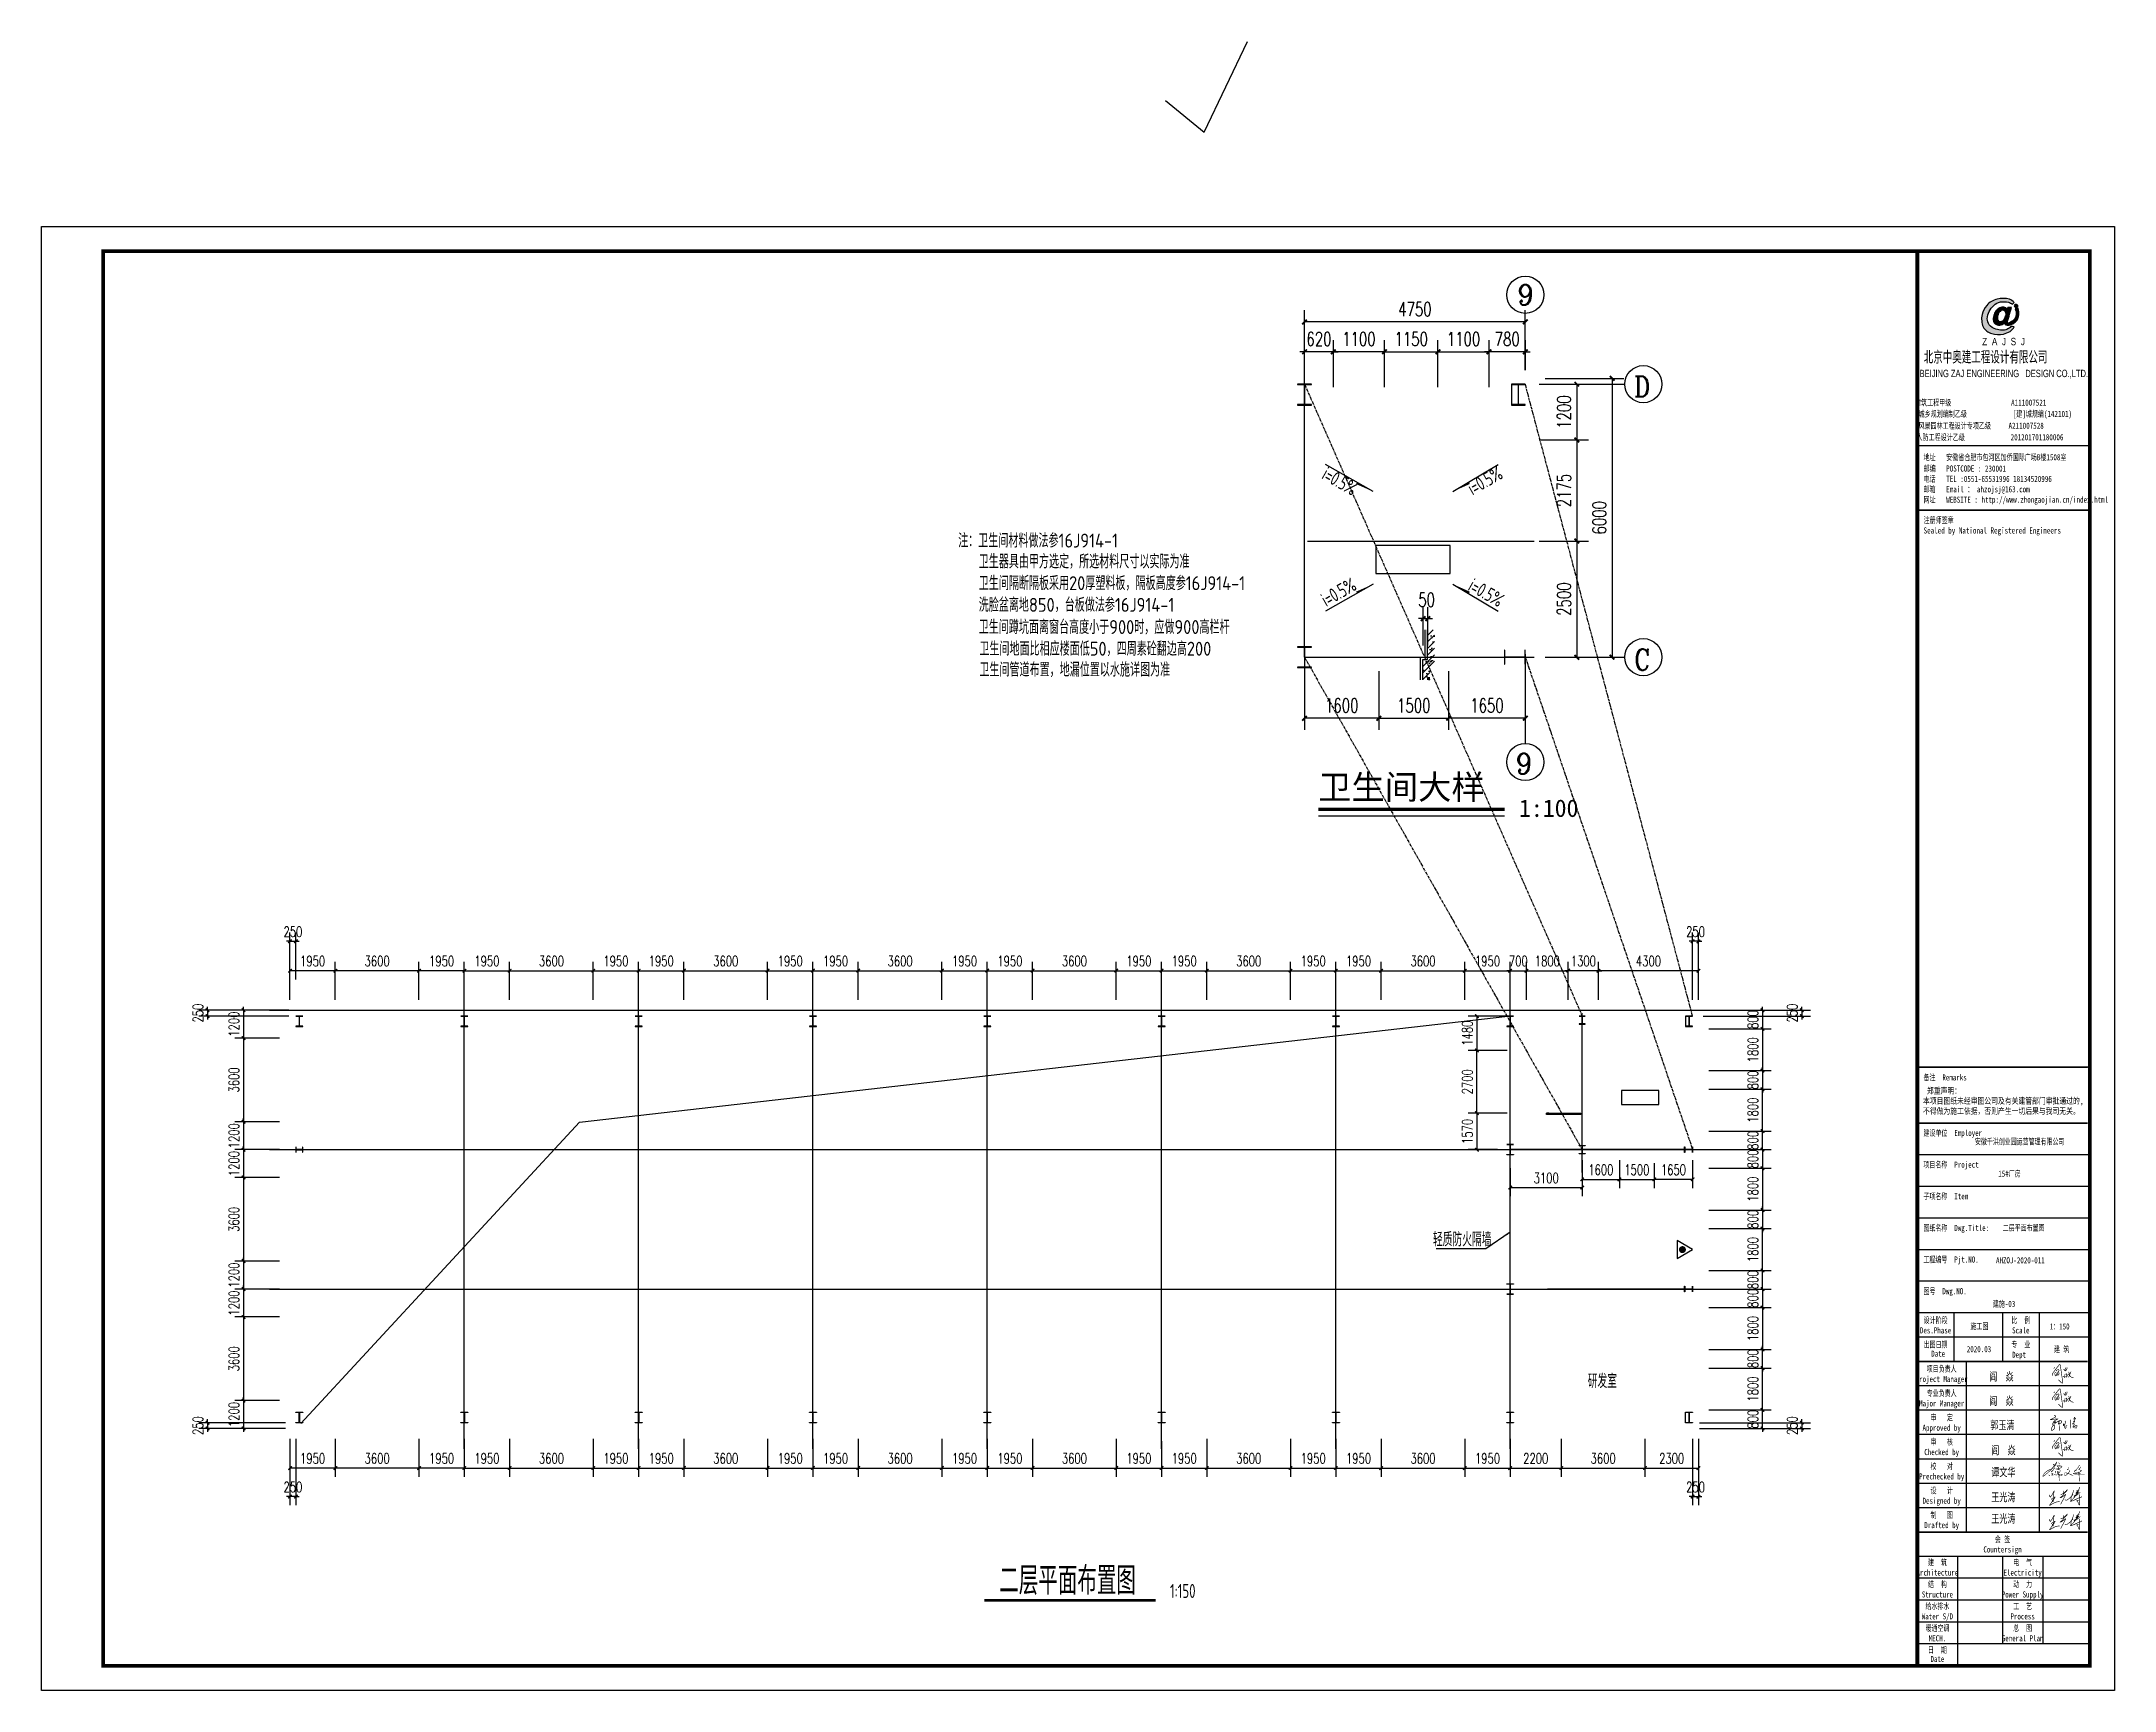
# Model space of a CAD drawing. Extents: x 177291 to 1288761, y 177638 to 322898.
# Drawn here: x 408999 to 498197, y 251928 to 322898 of the extents above; entities that cross this region are included whole.
import ezdxf
from ezdxf.enums import TextEntityAlignment as Align

# ---------------------------------------------------------------- set-up
doc = ezdxf.new("R2010")
doc.units = 0
doc.header["$LTSCALE"] = 1000
for name, pattern in [('0$0$CENTERX2', [4, 2.5, -0.5, 0.5, -0.5]), ('207', [0]), ('JX', [2, 1, 1])]:
    doc.linetypes.add(name, pattern=pattern)
for name, color, linetype in [('002', 3, 'Continuous'), ('8', 3, 'Continuous'), ('AXIS', 3, 'Continuous'), ('AXIS_TEXT', 7, 'Continuous'), ('DIM_SYMB', 3, 'Continuous'), ('DOTE', 1, 'Continuous'), ('GZ', 50, 'Continuous'), ('Gzd', 1, 'Continuous'), ('LVTRY', 6, 'Continuous'), ('PUB_DIM', 3, 'Continuous'), ('PUB_DWGN', 7, 'Continuous'), ('PUB_SYMB', 3, 'Continuous'), ('PUB_SYMB_TEXT', 7, 'Continuous'), ('PUB_TEXT', 7, 'Continuous'), ('PUB_TITLE', 4, 'Continuous'), ('REIN', 1, 'Continuous'), ('STAIR', 2, 'Continuous'), ('TEXT', 7, 'Continuous'), ('WALL', 9, 'Continuous'), ('图框文字', 120, 'Continuous'), ('图签', 3, 'Continuous')]:
    doc.layers.add(name, color=color, linetype=linetype)
doc.styles.add('-GBCBIGGBENOR', font='GBENOR.shx', dxfattribs={"bigfont": 'GBCBIG.shx'})
doc.styles.add('_gyy_title_Arial', font='arial.ttf', dxfattribs={"width": 0.7})
doc.styles.add('_gyy_title_ST', font='', dxfattribs={"width": 0.8})
doc.styles.add('_TCH_AXIS', font='COMPLEX', dxfattribs={"bigfont": 'GBCBIG'})
doc.styles.add('_TCH_DIM_T3', font='SIMPLEX', dxfattribs={"width": 0.705882, "bigfont": 'GBCBIG'})
doc.styles.add('HZ', font='txt.shx', dxfattribs={"width": 0.8, "bigfont": '000hztxt.shx'})
doc.styles.add('HZH', font='simhei.ttf')
doc.styles.add('TSSD_Norm', font='tssdeng.shx', dxfattribs={"bigfont": 'hztxt.shx'})
doc.styles.get('_gyy_title_ST').set_extended_font_data('SimSun')
doc.dimstyles.new('_TCH_ARCH&&150', dxfattribs={"dimtxt": 446.25, "dimasz": 150, "dimexe": 375, "dimexo": 450, "dimgap": 189.375, "dimtad": 1, "dimdec": 0, "dimzin": 0, "dimdsep": 46, "dimtxsty": '_TCH_DIM_T3', "dimblk": 'ARCHTICK', "dimcen": 0.09, "dimclrd": 3, "dimclre": 3, "dimclrt": 7, "dimazin": 2, "dimtfac": 1, "dimtdec": 0, "dimtix": 1, "dimtmove": 2, "dimatfit": 3, "dimfxl": 1, "dimtolj": 1, "dimtzin": 0, "dimarcsym": 0})
doc.dimstyles.new('TCH-200-1', dxfattribs={"dimtxt": 595, "dimasz": 200, "dimexe": 500, "dimexo": 600, "dimgap": 252.5, "dimtad": 1, "dimdec": 0, "dimzin": 0, "dimdsep": 46, "dimtxsty": '_TCH_DIM_T3', "dimblk": 'ARCHTICK', "dimcen": 0.09, "dimclrd": 3, "dimclre": 3, "dimclrt": 7, "dimazin": 2, "dimtfac": 1, "dimtdec": 0, "dimtix": 1, "dimtmove": 2, "dimatfit": 3, "dimfxl": 1, "dimtolj": 1, "dimtzin": 0, "dimarcsym": 0})
doc.dimstyles.new('TCH-200-2', dxfattribs={"dimtxt": 595, "dimasz": 200, "dimexe": 500, "dimexo": 600, "dimgap": 252.5, "dimtad": 1, "dimdec": 0, "dimlfac": 0.5, "dimzin": 0, "dimdsep": 46, "dimtxsty": '_TCH_DIM_T3', "dimblk": 'ARCHTICK', "dimcen": 0.09, "dimclrd": 124, "dimclre": 124, "dimclrt": 7, "dimazin": 2, "dimtfac": 1, "dimtdec": 0, "dimtix": 1, "dimtmove": 2, "dimatfit": 3, "dimfxl": 1, "dimtolj": 1, "dimtzin": 0, "dimarcsym": 0})

msp = doc.modelspace()

# ---------------------------------------------------------------- texts
at = {"color": 1, "insert": (489987.92, 309574.94), "char_height": 538.6524, "width": 7045.2659, "attachment_point": 1, "style": 'HZ'}
msp.add_mtext('北京中奥建工程设计有限公司', dxfattribs=at)
at = {"layer": 'AXIS_TEXT', "style": '_TCH_AXIS'}
for s, width, p, p2 in [('9', 1.142857, (472504.88, 311550.91), (473183.65, 311550.91)), ('D', 0.941176, (477530.71, 307598), (478209.47, 307598)), ('C', 1.066667, (477530.71, 295848), (478209.47, 295848)), ('9', 1.142857, (472439.79, 291372.04), (473118.55, 291372.04))]:
    msp.add_text(s, height=890.88, dxfattribs=dict(at, width=width)).set_placement(p, p2, align=Align.FIT)
at = {"layer": 'PUB_DWGN', "style": '-GBCBIGGBENOR'}
for s, p in [('注：卫生间材料做法参16J914-1', (448442.5, 301117.64)), ('卫生器具由甲方选定，所选材料尺寸以实际为准', (449326.11, 300217.92)), ('卫生间隔断隔板采用20厚塑料板，隔板高度参16J914-1', (449326.11, 299284.84)), ('洗脸盆离地850，台板做法参16J914-1', (449326.11, 298351.75)), ('卫生间蹲坑面离窗台高度小于900时，应做900高栏杆', (449326.11, 297396.66)), ('卫生间地面比相应楼面低50，四周素砼翻边高200', (449353.69, 296463.58)), ('卫生间管道布置，地漏位置以水施详图为准', (449353.69, 295562.79))]:
    msp.add_text(s, height=600, dxfattribs=at).set_placement(p)
at = {"layer": 'PUB_SYMB_TEXT', "linetype": '207', "ltscale": 0.5, "style": '-GBCBIGGBENOR', "width": 0.8}
for rotation, p in [(330.3685513, (464038.07, 304101.21)), (29.6314487, (470570.04, 303349.7)), (29.6314487, (464275.14, 298553.33)), (330.3685513, (470332.97, 299304.84))]:
    msp.add_text('i=0.5%', height=600, rotation=rotation, dxfattribs=at).set_placement(p)
at = {"layer": 'PUB_TEXT', "style": 'HZH'}
for s, height, p in [('卫生间大样', 1051.477, (463928.66, 290284.49)), ('1:100', 751.055, (472574.97, 289525.99))]:
    msp.add_text(s, height=height, dxfattribs=at).set_placement(p)
at = {"layer": 'PUB_TITLE', "width": 0.7}
for s, height, style, p in [('BEIJING ZAJ ENGINEERING   DESIGN CO.,LTD.', 318.1829, '_gyy_title_Arial', (493432.61, 308452.02)), ('城乡规划编制乙级             [建]城规编(142101)', 265.1525, '_gyy_title_ST', (493067.88, 306736.8)), ('建筑工程甲级                 A111007521             ', 265.1525, '_gyy_title_ST', (493421.94, 307223.27)), ('人防工程设计乙级             201201701180006', 265.1525, '_gyy_title_ST', (492837.79, 305731.93)), ('风景园林工程设计专项乙级     A211007528           ', 265.1525, '_gyy_title_ST', (493289.96, 306228.15)), ('设计阶段', 261.883, '_gyy_title_ST', (490497.42, 267737.94)), ('比  例', 261.883, '_gyy_title_ST', (494163.79, 267737.94)), ('Des.Phase', 261.883, '_gyy_title_ST', (490497.42, 267297.99)), ('出图日期', 261.883, '_gyy_title_ST', (490497.42, 266690.41)), ('专  业', 261.883, '_gyy_title_ST', (494163.79, 266690.41)), ('Scale', 261.883, '_gyy_title_ST', (494163.79, 267297.99)), ('项目负责人', 261.883, '_gyy_title_ST', (490759.3, 265642.88)), ('Date', 261.883, '_gyy_title_ST', (490610.09, 266293.37)), ('Dept ', 261.883, '_gyy_title_ST', (494163.79, 266250.45)), ('Project Manager', 261.8831, '_gyy_title_ST', (490759.3, 265202.91)), ('Major Manager', 261.8831, '_gyy_title_ST', (490759.3, 264155.38)), ('专业负责人', 261.883, '_gyy_title_ST', (490759.3, 264595.34)), ('Approved by', 261.8831, '_gyy_title_ST', (490759.3, 263107.84)), ('审   定', 261.883, '_gyy_title_ST', (490759.32, 263547.81)), ('Checked by', 261.883, '_gyy_title_ST', (490759.3, 262060.31)), ('审   核', 261.883, '_gyy_title_ST', (490759.32, 262500.27)), ('校   对', 261.883, '_gyy_title_ST', (490759.32, 261452.74)), ('Prechecked by', 261.8831, '_gyy_title_ST', (490759.3, 261012.78)), ('设   计', 261.883, '_gyy_title_ST', (490759.32, 260405.21)), ('Designed by', 261.8831, '_gyy_title_ST', (490759.3, 259965.24)), ('制   图', 261.883, '_gyy_title_ST', (490759.32, 259357.67)), ('Drafted by', 261.883, '_gyy_title_ST', (490759.3, 258917.71)), ('Countersign', 261.8831, '_gyy_title_ST', (493378.14, 257870.18)), ('会 签', 261.883, '_gyy_title_ST', (493378.14, 258310.14)), ('Architecture', 261.8831, '_gyy_title_ST', (490575.98, 256875.02)), ('建  筑', 261.883, '_gyy_title_ST', (490575.98, 257314.98)), ('Electricity', 261.8831, '_gyy_title_ST', (494242.35, 256875.02)), ('电  气', 261.883, '_gyy_title_ST', (494242.35, 257314.98)), ('Structure', 261.883, '_gyy_title_ST', (490575.98, 255932.24)), ('结  构', 261.883, '_gyy_title_ST', (490575.98, 256372.2)), ('Power Supply', 261.8831, '_gyy_title_ST', (494242.35, 255932.24)), ('动  力', 261.883, '_gyy_title_ST', (494242.35, 256372.2)), ('Water S/D', 261.883, '_gyy_title_ST', (490575.98, 254989.46)), ('给水排水', 261.883, '_gyy_title_ST', (490575.98, 255429.42)), ('Process', 261.883, '_gyy_title_ST', (494242.35, 254989.46)), ('工  艺', 261.883, '_gyy_title_ST', (494242.35, 255429.42)), ('暖通空调', 261.883, '_gyy_title_ST', (490575.98, 254486.64)), ('MECH.', 261.883, '_gyy_title_ST', (490575.98, 254046.68)), ('General Plan', 261.8831, '_gyy_title_ST', (494242.35, 254046.68)), ('总  图', 261.883, '_gyy_title_ST', (494242.35, 254486.64)), ('日  期', 261.883, '_gyy_title_ST', (490575.98, 253543.86)), ('Date', 261.883, '_gyy_title_ST', (490575.98, 253156.28))]:
    msp.add_text(s, height=height, dxfattribs=dict(at, style=style)).set_placement(p, align=Align.CENTER)
at = {"layer": 'PUB_TITLE', "style": '_gyy_title_ST', "width": 0.7}
for s, height, p in [('地址   安徽省合肥市包河区加侨国际广场B楼1508室', 265.1525, (489980.15, 304870.49)), ('邮编   POSTCODE : 230001', 265.1525, (489980.15, 304386.17)), ('电话   TEL :0551-65531996 18134520996', 265.1525, (489980.15, 303940.72)), ('邮箱   Email ： ahzojsj@163.com', 265.1525, (489980.15, 303495.26)), ('网址   WEBSITE : http://www.zhongaojian.cn/index.html', 265.1525, (489980.15, 303047.18)), ('注册师签章', 265.152, (489980.15, 302166.88)), ('Sealed by National Registered Engineers', 265.1525, (489981.59, 301721.42)), ('备注  Remarks', 261.8831, (489976.84, 278183.68)), ('建设单位  Employer', 261.8831, (489976.84, 275793.48)), ('项目名称  Project', 261.8831, (489976.84, 274431.68)), ('子项名称  Item', 261.883, (489976.84, 273069.89)), ('图纸名称  Dwg.Title:', 261.8831, (489976.84, 271708.09)), ('工程编号  Pjt.NO.', 261.8831, (489976.84, 270346.3)), ('图号  Dwg.NO.', 261.8831, (489976.84, 268984.51))]:
    msp.add_text(s, height=height, dxfattribs=at).set_placement(p)
at = {"layer": 'PUB_TITLE', "color": 2, "style": '_gyy_title_ST', "width": 0.7}
for s, height, p in [('安徽千洪创业园运营管理有限公司', 261.8831, (494114.42, 275563.1)), ('15#厂房', 261.883, (493677.7, 274179.9))]:
    msp.add_text(s, height=height, dxfattribs=at).set_placement(p, align=Align.MIDDLE)
at = {"layer": 'PUB_TITLE', "color": 6, "style": '_gyy_title_ST', "width": 0.7}
msp.add_text('二层平面布置图', height=261.883, dxfattribs=at).set_placement((494285.07, 271852.16), align=Align.MIDDLE)
at = {"layer": 'PUB_TITLE', "color": 2, "style": '_gyy_title_ST', "width": 0.7}
msp.add_text('AHZOJ-2020-011', height=261.8831, dxfattribs=at).set_placement((494144.39, 270313.34), align=Align.CENTER)
at = {"layer": 'PUB_TITLE', "color": 6, "style": '_gyy_title_ST', "width": 0.7}
msp.add_text('建施-03', height=261.883, dxfattribs=at).set_placement((493444.09, 268438.94), align=Align.CENTER)
at = {"layer": 'PUB_TITLE', "insert": (489954.95, 277872.4), "char_height": 261.8831, "width": 8380.269, "attachment_point": 1, "style": '_gyy_title_ST'}
msp.add_mtext(' 郑重声明：\\P本项目图纸未经审图公司及有关建管部门审批通过的,\\P不得做为施工依据，否则产生一切后果与我司无关。', dxfattribs=at)
at = {"layer": 'TEXT', "style": 'TSSD_Norm', "width": 0.7}
for s, height, p in [('轻质防火隔墙', 600, (468868.99, 271044.21, 1892.13)), ('研发室', 600, (475529.06, 264945.91, 1892.13)), ('二层平面布置图', 1200, (450209.33, 256054.85)), ('1:150', 600, (457557.47, 255913.12))]:
    msp.add_text(s, height=height, dxfattribs=at).set_placement(p)
at = {"layer": 'TEXT', "color": 3, "style": '_gyy_title_ST', "width": 0.7}
for s, p in [('阎  焱', (492807.7, 265263.08)), ('阎  焱', (492807.7, 264215.55)), ('郭玉清', (492854.87, 263174.01)), ('阎  焱', (492892.67, 262092.08)), ('谭文华', (492892.67, 261148.44)), ('王光涛', (492892.67, 260073.2)), ('王光涛', (492892.67, 259146.16))]:
    msp.add_text(s, height=353.691, dxfattribs=at).set_placement(p)
at = {"layer": '图框文字', "color": 7, "style": '_gyy_title_ST', "width": 0.7}
for s, p in [('施工图', (492383.34, 267475.58)), ('1：150', (495835.01, 267467.29)), ('2020.03', (492363.96, 266489.66)), ('建 筑', (495920.66, 266489.66))]:
    msp.add_text(s, height=261.883, dxfattribs=at).set_placement(p, align=Align.CENTER)

# ---------------------------------------------------------------- blocks, each defined once
blk = doc.blocks.new('dd')
at = {"layer": '图签'}
h = blk.add_hatch(color=5, dxfattribs=at)
h.set_gradient(color1=(0, 0, 255), color2=(36, 36, 255), one_color=1, tint=0.57)
h.paths.add_polyline_path([(452, 1270, -0.093206), (531, 1562, -0.136321), (716, 1807, -0.161039), (988, 1948, -0.108591), (1307, 1935, -0.049497), (1479, 1861, 0.062627), (1539, 1932, 0.094388), (1351, 2056, 0.136326), (854, 2062, 0.161722), (430, 1810, 0.133661), (243, 1435, 0.158414), (286, 937, 0.22517), (632, 669, 0.138663), (1107, 646, 0.074676), (1375, 753, 0.125344), (1543, 944, 0.006312), (1413, 948, -0.090385), (1244, 833, -0.096745), (1053, 797, -0.073845), (803, 850, -0.140868), (530, 1020, -0.160753)])
h = blk.add_hatch(color=5, dxfattribs=at)
h.set_gradient(color1=(0, 0, 255), color2=(36, 36, 255), one_color=1, tint=0.57)
h.paths.add_polyline_path([(1306, 1289, 0.011169), (1334, 1370, 0.005807), (1431, 1724, 0.01105), (1292, 1724, 0.016796), (1267, 1634, 0.125943), (1203, 1704, 0.083806), (1120, 1739, 0.082879), (1047, 1739, -0.008503), (952, 1710, 0.060057), (844, 1628, 0.086078), (774, 1532, 0.099424), (705, 1347, 0.12153), (690, 1225, 0.102644), (719, 1122, 0.056648), (797, 1042, 0.092914), (913, 1013, 0.194578), (1098, 1064, -0.002562), (1175, 1122, 0.064354), (1167, 1068, 0.172385), (1207, 1017, 0.105458), (1300, 1002, 0.086567), (1454, 1046, 0.047674), (1592, 1136, 0.166359), (1692, 1274, 0.096748), (1728, 1431, 0.03151), (1728, 1548, 0.041815), (1700, 1691, 0.007654), (1588, 1673, -0.009919), (1610, 1585, -0.068269), (1624, 1482, -0.105336), (1605, 1352, -0.14652), (1528, 1223, -0.070486), (1434, 1151, -0.077937), (1341, 1103, -0.127098), (1272, 1084, -0.114215), (1267, 1129, -0.007609)])
h.paths.add_polyline_path([(865, 1245, -0.099994), (863, 1328, -0.050974), (888, 1427, -0.120527), (938, 1529, -0.043888), (1002, 1595, -0.08446), (1063, 1619, -0.147309), (1127, 1607, -0.037474), (1177, 1572, -0.06931), (1209, 1507, -0.067662), (1213, 1431, -0.02676), (1211, 1413, 0.017209), (1183, 1329, -0.048815), (1120, 1223, -0.139096), (1046, 1163, -0.097991), (944, 1153, -0.085394), (909, 1169, -0.149141)], flags=16)
h = blk.add_hatch(color=1, dxfattribs=at)
h.set_gradient(color1=(255, 0, 0), color2=(255, 0, 0), tint=0.57)
h.paths.add_polyline_path([(1557, 1818, 0.386553), (1564, 1757, 0.170676), (1604, 1736, 0.082224), (1657, 1743, 0.087509), (1686, 1766, 0.264235), (1694, 1804, 0.244333), (1636, 1850, 0.30271)])
blk.add_lwpolyline([(1539, 1932, 0.094388), (1351, 2056, 0.136326), (854, 2062, 0.161722), (430, 1810, 0.133661), (243, 1435, 0.158414), (286, 937, 0.22517), (632, 669, 0.138663), (1107, 646, 0.074676), (1375, 753, 0.125344), (1543, 944, 0.006312), (1413, 948, -0.090385), (1244, 833, -0.096745), (1053, 797, -0.073845), (803, 850, -0.140868), (530, 1020, -0.160753), (452, 1270, -0.093206), (531, 1562, -0.136321), (716, 1807, -0.161039), (988, 1948, -0.108591), (1307, 1935, -0.049497), (1479, 1861, 0.062627)], format="xyb", close=True, dxfattribs=at)
for points in [[(1431, 1724, 0.011041), (1292, 1724, 0.016796), (1267, 1634, 0.125943), (1203, 1704, 0.083806), (1120, 1739, 0.082879), (1047, 1739, -0.008503), (952, 1710, 0.060057), (844, 1628, 0.086078), (774, 1532, 0.099424), (705, 1347, 0.12153), (690, 1225, 0.102644), (719, 1122, 0.056648), (797, 1042, 0.092914), (913, 1013, 0.194578), (1098, 1064, -0.002562), (1175, 1122, 0.064354), (1167, 1068, 0.172385), (1207, 1017, 0.105458), (1300, 1002, 0.086567), (1454, 1046, 0.047674), (1592, 1136, 0.166359), (1692, 1274, 0.096748), (1728, 1431, 0.03151), (1728, 1548, 0.041815), (1700, 1691, 0.007654), (1588, 1673, -0.009919), (1610, 1585, -0.068269), (1624, 1482, -0.105336), (1605, 1352, -0.14652), (1528, 1223, -0.070486), (1434, 1151, -0.077937), (1341, 1103, -0.127098), (1272, 1084, -0.114215), (1267, 1129, -0.007609), (1306, 1289, 0.011169), (1334, 1370, 0.005782), (1430, 1722, 0.069025)], [(1694, 1804, 0.243958), (1636, 1850, 0.303117), (1557, 1818, 0.386553), (1564, 1757, 0.170676), (1604, 1736, 0.082224), (1657, 1743, 0.087509), (1686, 1766, 0.264235), (1694, 1804, -7.823139)], [(1213, 1431, 0.067662), (1209, 1507, 0.06931), (1177, 1572, 0.037474), (1127, 1607, 0.147309), (1063, 1619, 0.08446), (1002, 1595, 0.043888), (938, 1529, 0.120527), (888, 1427, 0.050974), (863, 1328, 0.099994), (865, 1245, 0.149141), (909, 1169, 0.085394), (944, 1153, 0.097991), (1046, 1163, 0.139096), (1120, 1223, 0.048815), (1183, 1329, -0.017209), (1211, 1413, 0.02676), (1213, 1431, 0.441273)]]:
    blk.add_lwpolyline(points, format="xyb", dxfattribs=at)
at = {"insert": (246, 492), "char_height": 300, "width": 8000, "attachment_point": 1, "style": 'HZ'}
blk.add_mtext('{\\fArial|b0|i0|c0|p32;Z  A  J  S  J}', dxfattribs=at)
blk = doc.blocks.new('asdf')
at = {"color": 2, "lineweight": 25, "const_width": 25}
for points in [[(2531144, 1894910), (2531152, 1894991)], [(2531152, 1894991), (2531180, 1895021)], [(2531180, 1895021), (2531310, 1895199)], [(2531201, 1895196), (2531253, 1895242)], [(2531288, 1895046), (2531245, 1895006)], [(2531245, 1895006), (2531261, 1894932)], [(2531261, 1894932), (2531271, 1894889)], [(2531271, 1894889), (2531288, 1894893)], [(2531288, 1894893), (2531319, 1894920)], [(2531301, 1895084), (2531314, 1895109)], [(2531310, 1895199), (2531428, 1895348)], [(2531314, 1895109), (2531322, 1895121)], [(2531319, 1894920), (2531321, 1894951)], [(2531321, 1894951), (2531334, 1894984)], [(2531322, 1895121), (2531341, 1895136)], [(2531338, 1894938), (2531326, 1894956)], [(2531334, 1894984), (2531336, 1895022)], [(2531346, 1894925), (2531338, 1894938)], [(2531339, 1894936), (2531360, 1894945)], [(2531341, 1895136), (2531372, 1895148)], [(2531345, 1894996), (2531367, 1895042)], [(2531387, 1894925), (2531346, 1894925)], [(2531360, 1894945), (2531351, 1894996)], [(2531367, 1895042), (2531382, 1895054)], [(2531372, 1895148), (2531403, 1895151)], [(2531382, 1895054), (2531401, 1895042)], [(2531409, 1894940), (2531387, 1894925)], [(2531407, 1895082), (2531389, 1895056)], [(2531555, 1894585), (2531397, 1894735)], [(2531401, 1895042), (2531414, 1895027)], [(2531403, 1895151), (2531421, 1895140)], [(2531423, 1895114), (2531407, 1895082)], [(2531421, 1894971), (2531409, 1894940)], [(2531414, 1895027), (2531422, 1895000)], [(2531421, 1895140), (2531423, 1895114)], [(2531422, 1895000), (2531421, 1894971)], [(2531428, 1895348), (2531455, 1895365)], [(2531455, 1895365), (2531480, 1895318)], [(2531480, 1895318), (2531529, 1894945)], [(2531529, 1894945), (2531550, 1894833)], [(2531550, 1894833), (2531558, 1894732)], [(2531558, 1894626), (2531555, 1894585)], [(2531558, 1894732), (2531558, 1894626)], [(2531610, 1894887), (2531611, 1894847)], [(2531612, 1895178), (2531630, 1895135)], [(2531630, 1895135), (2531645, 1895132)], [(2531658, 1894880), (2531641, 1894811)], [(2531645, 1895132), (2531659, 1895133)], [(2531658, 1895106), (2531656, 1895092)], [(2531671, 1895149), (2531658, 1895106)], [(2531664, 1894948), (2531658, 1894880)], [(2531661, 1894978), (2531664, 1894948)], [(2531671, 1895106), (2531703, 1895096)], [(2531681, 1895194), (2531671, 1895149)], [(2531677, 1895238), (2531681, 1895194)], [(2531712, 1895127), (2531687, 1895132)], [(2531690, 1894965), (2531741, 1894991)], [(2531728, 1894906), (2531694, 1894847)], [(2531694, 1894847), (2531720, 1894839)], [(2531703, 1895096), (2531716, 1895110)], [(2531734, 1895144), (2531712, 1895127)], [(2531720, 1894839), (2531758, 1894885)], [(2531741, 1894991), (2531728, 1894906)], [(2531744, 1895184), (2531734, 1895144)], [(2531740, 1895244), (2531751, 1895233)], [(2531751, 1895205), (2531744, 1895184)], [(2531751, 1895233), (2531751, 1895205)], [(2531758, 1894919), (2531804, 1894953)], [(2531758, 1894885), (2531758, 1894919)], [(2531804, 1894953), (2531821, 1894982)], [(2531835, 1894880), (2531810, 1894836)], [(2531817, 1895058), (2531855, 1894974)], [(2531845, 1894919), (2531835, 1894880)], [(2531855, 1894974), (2531845, 1894919)], [(2531855, 1894949), (2531853, 1894942)], [(2531853, 1894942), (2531864, 1894888)], [(2531878, 1894974), (2531855, 1894949)], [(2531862, 1894897), (2531907, 1894859)], [(2531912, 1895067), (2531878, 1894974)], [(2531907, 1894859), (2531945, 1894828)], [(2531945, 1894828), (2531993, 1894816)], [(2531993, 1894816), (2532034, 1894816)]]:
    blk.add_lwpolyline(points, dxfattribs=at)
blk = doc.blocks.new('wfadf')
at = {"color": 2, "lineweight": 25, "const_width": 25}
for points in [[(2531221, 1893280), (2531268, 1893267), (2531280, 1893258), (2531285, 1893250), (2531289, 1893239), (2531287, 1893226), (2531279, 1893214), (2531266, 1893200), (2531240, 1893184), (2531192, 1893157), (2531155, 1893142), (2531122, 1893123), (2531089, 1893107), (2531063, 1893096), (2531061, 1893091), (2531109, 1893090), (2531136, 1893095), (2531162, 1893099), (2531182, 1893103), (2531204, 1893109), (2531229, 1893116), (2531261, 1893123), (2531306, 1893123), (2531348, 1893125), (2531368, 1893126), (2531354, 1893113), (2531289, 1893081), (2531258, 1893060), (2531236, 1893048), (2531213, 1893026), (2531203, 1893014), (2531197, 1892999), (2531197, 1892980), (2531197, 1892967), (2531201, 1892959), (2531209, 1892956), (2531223, 1892960), (2531255, 1892976), (2531265, 1892983), (2531278, 1892994), (2531283, 1893005), (2531283, 1893010), (2531280, 1893016), (2531268, 1893016), (2531256, 1893014), (2531231, 1892999), (2531206, 1892983), (2531187, 1892967), (2531163, 1892946), (2531155, 1892932), (2531152, 1892912), (2531156, 1892892), (2531169, 1892880), (2531194, 1892873), (2531218, 1892866), (2531239, 1892852), (2531246, 1892838), (2531245, 1892809), (2531246, 1892782), (2531243, 1892758), (2531229, 1892732), (2531210, 1892706), (2531188, 1892686), (2531165, 1892668), (2531149, 1892657), (2531130, 1892654), (2531116, 1892655), (2531107, 1892664), (2531102, 1892674), (2531102, 1892689), (2531104, 1892708), (2531111, 1892733), (2531129, 1892774), (2531149, 1892807), (2531168, 1892837), (2531190, 1892865), (2531212, 1892893), (2531255, 1892938), (2531298, 1892974), (2531333, 1893002), (2531366, 1893021), (2531413, 1893044), (2531436, 1893054), (2531455, 1893058), (2531478, 1893058), (2531506, 1893051), (2531525, 1893038), (2531531, 1893026), (2531534, 1893013), (2531528, 1892997), (2531522, 1892981), (2531502, 1892960), (2531479, 1892944), (2531442, 1892928), (2531413, 1892927), (2531395, 1892933), (2531387, 1892949), (2531386, 1892964), (2531390, 1892977), (2531398, 1892992), (2531412, 1893015), (2531422, 1893021), (2531431, 1893022), (2531425, 1892920), (2531430, 1892817), (2531432, 1892667), (2531432, 1892642)], [(2531661, 1893048), (2531679, 1893035), (2531682, 1893015), (2531680, 1892967), (2531667, 1892912), (2531644, 1892876), (2531631, 1892856), (2531618, 1892849), (2531606, 1892849), (2531599, 1892860), (2531598, 1892890), (2531603, 1892914), (2531616, 1892915), (2531626, 1892898), (2531636, 1892856), (2531655, 1892804), (2531659, 1892776), (2531664, 1892764), (2531672, 1892749), (2531680, 1892740), (2531686, 1892737), (2531691, 1892736), (2531697, 1892739), (2531704, 1892762), (2531713, 1892817), (2531715, 1892846), (2531715, 1892856), (2531741, 1892842), (2531758, 1892842)], [(2531889, 1893096), (2531883, 1892990), (2531884, 1892899), (2531891, 1892801), (2531895, 1892727)], [(2531975, 1892927), (2531970, 1892912)], [(2531970, 1892912), (2531986, 1892913)], [(2531999, 1892940), (2531975, 1892927)], [(2531986, 1892913), (2531999, 1892914)], [(2532033, 1892977), (2531999, 1892940)], [(2531999, 1892914), (2532006, 1892916)], [(2532003, 1893125), (2532035, 1893127)], [(2532006, 1892916), (2532021, 1892922)], [(2532019, 1893041), (2532060, 1893017)], [(2532020, 1893041), (2532019, 1893034), (2532020, 1893030), (2532021, 1893025), (2532022, 1893021), (2532024, 1893017), (2532028, 1893015), (2532030, 1893014), (2532052, 1893011), (2532057, 1893011)], [(2532021, 1892922), (2532026, 1892925)], [(2532055, 1892899), (2532021, 1892847)], [(2532026, 1892925), (2532030, 1892927)], [(2532030, 1892927), (2532039, 1892927)], [(2532060, 1893017), (2532033, 1892977)], [(2532035, 1893127), (2532056, 1893125)], [(2532039, 1892927), (2532055, 1892923)], [(2532045, 1893207), (2532044, 1893200)], [(2532044, 1893200), (2532056, 1893113)], [(2532059, 1893195), (2532045, 1893207)], [(2532055, 1892923), (2532063, 1892920)], [(2532064, 1892913), (2532055, 1892899)], [(2532056, 1893125), (2532090, 1893125)], [(2532056, 1893113), (2532062, 1893074)], [(2532064, 1893030), (2532057, 1893011)], [(2532075, 1893175), (2532059, 1893195)], [(2532062, 1893074), (2532064, 1893030)], [(2532063, 1892920), (2532064, 1892913)], [(2532091, 1893154), (2532075, 1893175)], [(2532090, 1893125), (2532105, 1893125)], [(2532105, 1893125), (2532091, 1893154)], [(2532115, 1892866), (2532132, 1892870)], [(2532132, 1892870), (2532148, 1892870)], [(2532148, 1892870), (2532160, 1892865)], [(2531992, 1892787), (2531992, 1892776)], [(2531992, 1892776), (2531999, 1892774)], [(2531996, 1892806), (2531992, 1892787)], [(2532021, 1892847), (2531996, 1892806)], [(2531999, 1892774), (2532017, 1892789)], [(2532017, 1892789), (2532063, 1892827)], [(2532063, 1892827), (2532100, 1892857)], [(2532085, 1892819), (2532074, 1892766), (2532074, 1892741), (2532074, 1892734)], [(2532100, 1892857), (2532115, 1892866)], [(2532119, 1892759), (2532108, 1892755)], [(2532129, 1892774), (2532119, 1892759)], [(2532133, 1892737), (2532125, 1892733)], [(2532150, 1892805), (2532129, 1892774)], [(2532164, 1892834), (2532150, 1892805)], [(2532160, 1892865), (2532166, 1892855)], [(2532166, 1892855), (2532164, 1892834)]]:
    blk.add_lwpolyline(points, dxfattribs=at)
blk = doc.blocks.new('2')
at = {"color": 2, "lineweight": 25, "const_width": 25}
for points in [[(2532270, 1890333), (2532269, 1890321), (2532267, 1890308), (2532263, 1890295), (2532257, 1890281), (2532251, 1890268), (2532244, 1890254), (2532237, 1890240), (2532230, 1890226), (2532223, 1890213), (2532216, 1890199), (2532210, 1890186), (2532203, 1890173), (2532197, 1890160), (2532191, 1890147), (2532185, 1890134), (2532179, 1890122), (2532173, 1890109), (2532167, 1890096), (2532161, 1890084), (2532156, 1890072), (2532151, 1890061), (2532146, 1890051), (2532142, 1890042), (2532138, 1890033), (2532134, 1890026), (2532131, 1890020), (2532129, 1890015), (2532126, 1890011), (2532124, 1890007), (2532122, 1890004), (2532121, 1890001), (2532119, 1889998), (2532117, 1889994), (2532115, 1889991), (2532113, 1889988), (2532110, 1889984), (2532108, 1889980), (2532106, 1889977), (2532104, 1889973), (2532101, 1889969), (2532099, 1889965), (2532096, 1889961), (2532093, 1889957), (2532091, 1889954), (2532088, 1889950), (2532085, 1889946), (2532082, 1889942), (2532079, 1889939), (2532077, 1889936), (2532074, 1889932), (2532070, 1889929), (2532067, 1889926), (2532064, 1889922), (2532060, 1889918), (2532056, 1889913), (2532051, 1889908), (2532046, 1889902), (2532041, 1889895), (2532035, 1889888), (2532028, 1889880), (2532021, 1889872), (2532014, 1889863), (2532006, 1889854), (2531997, 1889845), (2531988, 1889836), (2531979, 1889827), (2531969, 1889817), (2531960, 1889809), (2531951, 1889800), (2531942, 1889792), (2531934, 1889785), (2531928, 1889779), (2531922, 1889774), (2531918, 1889771), (2531914, 1889767), (2531911, 1889765), (2531909, 1889763), (2531907, 1889762), (2531905, 1889761), (2531903, 1889760), (2531902, 1889760), (2531900, 1889759), (2531898, 1889758), (2531896, 1889758), (2531895, 1889757), (2531894, 1889756), (2531893, 1889755), (2531892, 1889754), (2531892, 1889752), (2531892, 1889751), (2531893, 1889750), (2531894, 1889748), (2531895, 1889747), (2531897, 1889745), (2531899, 1889744), (2531902, 1889744), (2531904, 1889743), (2531907, 1889743), (2531911, 1889743), (2531914, 1889744), (2531919, 1889745), (2531923, 1889746), (2531929, 1889747), (2531935, 1889749), (2531941, 1889751), (2531948, 1889753), (2531956, 1889755), (2531963, 1889757), (2531970, 1889760), (2531978, 1889762), (2531985, 1889765), (2531991, 1889767), (2531997, 1889769), (2532003, 1889771), (2532008, 1889773), (2532012, 1889775), (2532017, 1889776), (2532021, 1889778), (2532025, 1889780), (2532030, 1889782), (2532035, 1889784), (2532039, 1889787), (2532045, 1889789), (2532050, 1889792), (2532055, 1889794), (2532060, 1889797), (2532066, 1889800), (2532071, 1889802), (2532077, 1889805), (2532082, 1889808), (2532088, 1889811), (2532094, 1889814), (2532100, 1889817), (2532105, 1889820), (2532112, 1889823), (2532118, 1889826), (2532125, 1889829), (2532131, 1889833), (2532138, 1889836), (2532145, 1889839), (2532152, 1889842), (2532158, 1889845), (2532164, 1889847), (2532170, 1889850), (2532175, 1889853), (2532180, 1889855), (2532184, 1889857), (2532189, 1889859), (2532193, 1889861), (2532197, 1889863), (2532201, 1889865), (2532205, 1889867), (2532209, 1889869), (2532213, 1889871), (2532217, 1889873), (2532221, 1889874), (2532225, 1889876), (2532230, 1889878), (2532234, 1889880), (2532238, 1889881), (2532241, 1889883), (2532245, 1889884), (2532249, 1889886), (2532253, 1889887), (2532257, 1889888), (2532262, 1889890), (2532267, 1889891), (2532272, 1889893), (2532278, 1889894), (2532285, 1889896), (2532291, 1889898), (2532298, 1889900), (2532305, 1889901), (2532312, 1889903), (2532318, 1889905), (2532324, 1889906), (2532330, 1889908), (2532335, 1889909), (2532339, 1889911), (2532341, 1889914), (2532342, 1889919), (2532341, 1889924), (2532338, 1889932), (2532333, 1889941)], [(2531019, 1890007), (2531024, 1889993), (2531029, 1889982), (2531032, 1889973), (2531035, 1889965), (2531037, 1889959), (2531039, 1889954), (2531041, 1889950), (2531042, 1889946), (2531044, 1889942), (2531045, 1889939), (2531047, 1889936), (2531049, 1889933), (2531050, 1889931), (2531052, 1889928), (2531054, 1889926), (2531057, 1889924), (2531059, 1889922), (2531061, 1889921), (2531064, 1889919), (2531066, 1889918), (2531068, 1889918), (2531070, 1889917), (2531072, 1889917), (2531074, 1889918), (2531075, 1889918), (2531077, 1889920), (2531078, 1889921), (2531079, 1889923), (2531079, 1889925), (2531080, 1889927), (2531081, 1889930), (2531082, 1889932), (2531083, 1889935), (2531084, 1889937), (2531085, 1889940), (2531087, 1889942), (2531089, 1889945), (2531091, 1889948), (2531093, 1889951), (2531096, 1889955), (2531099, 1889958), (2531102, 1889962), (2531106, 1889966), (2531110, 1889971), (2531113, 1889975), (2531117, 1889979), (2531121, 1889984), (2531124, 1889989), (2531128, 1889994), (2531131, 1889999), (2531134, 1890004), (2531137, 1890010), (2531140, 1890015), (2531143, 1890021), (2531145, 1890026), (2531148, 1890032), (2531152, 1890038), (2531155, 1890044), (2531158, 1890051), (2531161, 1890057), (2531165, 1890064), (2531168, 1890070), (2531172, 1890077), (2531175, 1890084), (2531179, 1890091), (2531182, 1890097), (2531186, 1890104), (2531189, 1890111), (2531192, 1890117), (2531195, 1890123), (2531198, 1890128), (2531201, 1890134), (2531204, 1890138), (2531207, 1890143), (2531209, 1890146), (2531211, 1890150), (2531214, 1890152), (2531216, 1890155), (2531217, 1890157), (2531219, 1890158), (2531220, 1890159), (2531221, 1890160), (2531223, 1890161), (2531223, 1890161), (2531224, 1890161), (2531225, 1890161), (2531225, 1890161), (2531226, 1890161), (2531226, 1890161), (2531226, 1890160), (2531226, 1890160), (2531226, 1890159), (2531226, 1890158), (2531225, 1890157), (2531225, 1890156), (2531224, 1890155), (2531224, 1890153), (2531223, 1890151), (2531222, 1890149), (2531221, 1890147), (2531221, 1890144), (2531220, 1890141), (2531219, 1890138), (2531218, 1890135), (2531217, 1890131), (2531216, 1890127), (2531215, 1890123), (2531215, 1890119), (2531214, 1890115), (2531213, 1890110), (2531212, 1890105), (2531212, 1890100), (2531211, 1890096), (2531210, 1890091), (2531210, 1890086), (2531209, 1890081), (2531209, 1890076), (2531209, 1890071), (2531208, 1890066), (2531208, 1890062), (2531208, 1890057), (2531208, 1890053), (2531208, 1890049), (2531208, 1890045), (2531207, 1890041), (2531207, 1890036), (2531207, 1890032), (2531207, 1890028), (2531207, 1890024), (2531207, 1890020), (2531207, 1890015), (2531207, 1890010), (2531207, 1890006), (2531207, 1890000), (2531206, 1889995), (2531206, 1889989), (2531205, 1889983), (2531205, 1889976), (2531204, 1889969), (2531203, 1889962), (2531202, 1889954), (2531201, 1889946), (2531200, 1889937), (2531198, 1889927), (2531197, 1889918), (2531196, 1889907), (2531195, 1889897), (2531194, 1889887), (2531193, 1889877), (2531192, 1889867), (2531191, 1889858), (2531190, 1889849), (2531190, 1889841), (2531190, 1889834), (2531189, 1889828), (2531189, 1889822), (2531189, 1889817), (2531189, 1889812), (2531189, 1889807), (2531189, 1889803), (2531188, 1889798), (2531188, 1889794), (2531188, 1889790), (2531188, 1889786), (2531187, 1889782), (2531187, 1889778), (2531187, 1889774), (2531187, 1889771), (2531187, 1889768), (2531186, 1889764), (2531186, 1889762), (2531186, 1889759), (2531186, 1889757), (2531186, 1889754), (2531185, 1889752), (2531185, 1889750), (2531185, 1889749), (2531185, 1889747), (2531185, 1889746), (2531184, 1889744), (2531184, 1889743), (2531184, 1889742), (2531183, 1889741), (2531183, 1889739), (2531182, 1889738), (2531182, 1889737), (2531181, 1889735), (2531180, 1889734), (2531179, 1889733), (2531178, 1889732), (2531177, 1889732), (2531176, 1889732), (2531174, 1889732), (2531173, 1889733), (2531171, 1889734), (2531169, 1889735), (2531167, 1889736), (2531166, 1889738), (2531164, 1889740), (2531163, 1889742), (2531161, 1889743), (2531160, 1889745), (2531159, 1889747), (2531159, 1889749), (2531158, 1889752), (2531157, 1889754), (2531156, 1889757), (2531156, 1889761), (2531155, 1889764), (2531154, 1889769), (2531154, 1889773), (2531153, 1889777), (2531152, 1889782), (2531151, 1889786), (2531150, 1889790), (2531149, 1889794), (2531148, 1889797), (2531147, 1889800), (2531146, 1889802), (2531145, 1889804), (2531144, 1889806), (2531143, 1889808), (2531141, 1889809), (2531140, 1889811), (2531138, 1889812), (2531137, 1889813), (2531135, 1889815), (2531133, 1889816), (2531131, 1889817), (2531130, 1889819), (2531128, 1889820), (2531126, 1889821), (2531124, 1889823), (2531122, 1889824), (2531120, 1889825), (2531118, 1889827), (2531117, 1889828), (2531115, 1889830), (2531114, 1889831), (2531114, 1889833), (2531114, 1889835), (2531114, 1889837), (2531115, 1889839), (2531116, 1889841), (2531118, 1889844), (2531121, 1889846), (2531124, 1889849), (2531129, 1889852), (2531133, 1889855), (2531139, 1889859), (2531145, 1889862), (2531151, 1889866), (2531158, 1889869), (2531164, 1889873), (2531171, 1889876), (2531177, 1889880), (2531182, 1889883), (2531188, 1889886), (2531193, 1889889), (2531197, 1889891), (2531202, 1889894), (2531207, 1889896), (2531211, 1889899), (2531216, 1889901), (2531220, 1889904), (2531225, 1889907), (2531230, 1889909), (2531234, 1889911), (2531239, 1889914), (2531243, 1889916), (2531246, 1889917), (2531250, 1889919), (2531253, 1889920), (2531255, 1889920), (2531257, 1889920), (2531258, 1889920), (2531259, 1889919), (2531260, 1889918), (2531260, 1889916), (2531260, 1889913), (2531259, 1889910), (2531258, 1889906), (2531257, 1889902), (2531255, 1889897), (2531253, 1889892), (2531251, 1889887), (2531248, 1889881), (2531245, 1889876), (2531241, 1889870), (2531237, 1889864), (2531233, 1889858), (2531229, 1889852), (2531224, 1889846), (2531219, 1889840), (2531214, 1889834), (2531209, 1889828), (2531204, 1889822), (2531199, 1889815), (2531194, 1889809), (2531189, 1889802), (2531184, 1889796), (2531179, 1889790), (2531175, 1889783), (2531170, 1889777), (2531166, 1889771), (2531162, 1889765), (2531157, 1889759), (2531153, 1889752), (2531148, 1889744), (2531142, 1889736), (2531136, 1889727), (2531129, 1889717), (2531122, 1889705), (2531113, 1889693), (2531104, 1889680), (2531095, 1889667), (2531086, 1889655), (2531078, 1889642), (2531070, 1889631), (2531063, 1889621), (2531057, 1889612), (2531052, 1889605), (2531048, 1889600), (2531045, 1889595), (2531042, 1889592), (2531041, 1889589), (2531039, 1889587), (2531038, 1889585), (2531037, 1889584), (2531036, 1889582), (2531035, 1889581), (2531035, 1889580), (2531035, 1889580), (2531035, 1889579), (2531036, 1889579), (2531037, 1889579), (2531038, 1889578), (2531040, 1889578), (2531042, 1889578), (2531045, 1889578), (2531047, 1889579), (2531050, 1889579), (2531053, 1889580), (2531055, 1889581), (2531058, 1889582), (2531061, 1889583), (2531063, 1889585), (2531066, 1889587), (2531068, 1889589), (2531071, 1889591), (2531074, 1889593), (2531077, 1889595), (2531079, 1889597), (2531082, 1889599), (2531085, 1889601), (2531089, 1889604), (2531092, 1889606), (2531095, 1889608), (2531099, 1889610), (2531103, 1889612), (2531106, 1889615), (2531110, 1889617), (2531115, 1889619), (2531119, 1889622), (2531124, 1889624), (2531128, 1889626), (2531133, 1889629), (2531139, 1889632), (2531144, 1889634), (2531150, 1889637), (2531156, 1889640), (2531162, 1889643), (2531168, 1889646), (2531175, 1889649), (2531181, 1889653), (2531188, 1889656), (2531195, 1889660), (2531202, 1889664), (2531209, 1889667), (2531216, 1889671), (2531223, 1889675), (2531229, 1889678), (2531236, 1889682), (2531242, 1889685), (2531248, 1889688), (2531253, 1889691), (2531259, 1889693), (2531264, 1889695), (2531269, 1889698), (2531274, 1889700), (2531280, 1889701), (2531285, 1889703), (2531290, 1889705), (2531296, 1889707), (2531302, 1889709), (2531308, 1889710), (2531314, 1889712), (2531321, 1889713), (2531327, 1889715), (2531334, 1889716), (2531341, 1889717), (2531348, 1889719), (2531355, 1889720), (2531361, 1889721), (2531368, 1889722), (2531374, 1889723), (2531380, 1889724), (2531386, 1889725), (2531391, 1889725), (2531396, 1889726), (2531401, 1889727), (2531405, 1889728), (2531410, 1889729), (2531414, 1889729), (2531418, 1889730), (2531422, 1889730), (2531426, 1889730), (2531430, 1889730), (2531434, 1889730), (2531438, 1889729), (2531441, 1889728), (2531444, 1889726), (2531446, 1889724), (2531447, 1889721)], [(2531488, 1890029), (2531501, 1890027), (2531514, 1890027), (2531524, 1890028), (2531533, 1890030), (2531542, 1890033), (2531549, 1890036), (2531555, 1890040), (2531561, 1890044), (2531567, 1890047), (2531572, 1890050), (2531577, 1890053), (2531582, 1890056), (2531587, 1890059), (2531591, 1890062), (2531596, 1890065), (2531600, 1890068), (2531605, 1890071), (2531610, 1890074), (2531614, 1890077), (2531618, 1890081), (2531623, 1890084), (2531627, 1890088), (2531631, 1890091), (2531636, 1890095), (2531640, 1890099), (2531643, 1890102), (2531647, 1890106), (2531651, 1890110), (2531656, 1890114), (2531660, 1890119), (2531665, 1890123), (2531670, 1890128), (2531676, 1890133), (2531681, 1890138), (2531687, 1890143), (2531694, 1890148), (2531700, 1890153), (2531705, 1890158), (2531711, 1890163), (2531715, 1890167), (2531720, 1890172), (2531723, 1890175), (2531726, 1890179), (2531729, 1890183), (2531732, 1890186), (2531734, 1890190), (2531736, 1890193), (2531738, 1890196), (2531740, 1890199), (2531742, 1890202), (2531744, 1890205), (2531746, 1890208), (2531748, 1890210), (2531749, 1890213), (2531751, 1890214), (2531753, 1890216), (2531754, 1890216), (2531755, 1890217), (2531756, 1890216), (2531757, 1890215), (2531757, 1890214), (2531758, 1890212), (2531757, 1890209), (2531757, 1890206), (2531756, 1890202), (2531754, 1890197), (2531752, 1890192), (2531750, 1890186), (2531747, 1890179), (2531743, 1890173), (2531738, 1890166), (2531732, 1890158), (2531726, 1890150), (2531718, 1890143), (2531710, 1890135), (2531702, 1890126), (2531694, 1890118), (2531685, 1890110), (2531677, 1890102), (2531669, 1890094), (2531662, 1890087), (2531655, 1890079), (2531649, 1890072), (2531643, 1890065), (2531637, 1890058), (2531632, 1890051), (2531627, 1890044), (2531622, 1890036), (2531617, 1890029), (2531612, 1890022), (2531606, 1890015), (2531601, 1890008), (2531596, 1890001), (2531590, 1889993), (2531584, 1889986), (2531578, 1889979), (2531571, 1889973), (2531564, 1889966), (2531556, 1889960), (2531548, 1889953), (2531541, 1889947), (2531533, 1889942), (2531526, 1889936), (2531518, 1889931), (2531511, 1889926), (2531505, 1889922), (2531499, 1889917), (2531493, 1889913), (2531488, 1889910), (2531483, 1889906), (2531479, 1889903), (2531476, 1889900), (2531473, 1889897), (2531471, 1889894), (2531469, 1889892), (2531468, 1889889), (2531468, 1889887), (2531469, 1889886), (2531471, 1889885), (2531473, 1889885), (2531476, 1889885), (2531480, 1889885), (2531484, 1889886), (2531489, 1889888), (2531494, 1889889), (2531500, 1889892), (2531505, 1889894), (2531511, 1889897), (2531516, 1889900), (2531522, 1889903), (2531527, 1889906), (2531533, 1889910), (2531539, 1889913), (2531545, 1889917), (2531551, 1889921), (2531558, 1889926), (2531565, 1889930), (2531573, 1889935), (2531581, 1889940), (2531589, 1889944), (2531597, 1889949), (2531604, 1889954), (2531612, 1889959), (2531619, 1889964), (2531626, 1889969), (2531633, 1889973), (2531639, 1889978), (2531645, 1889983), (2531651, 1889987), (2531656, 1889991), (2531661, 1889995), (2531666, 1890000), (2531671, 1890004), (2531676, 1890007), (2531680, 1890011), (2531685, 1890015), (2531689, 1890018), (2531692, 1890021), (2531695, 1890024), (2531698, 1890027), (2531700, 1890028), (2531700, 1890025), (2531693, 1890011), (2531679, 1889982), (2531654, 1889933), (2531616, 1889860), (2531562, 1889757), (2531490, 1889619)], [(2531601, 1890175), (2531603, 1890171), (2531605, 1890167), (2531606, 1890162), (2531607, 1890156), (2531608, 1890151), (2531609, 1890145), (2531609, 1890139), (2531609, 1890134), (2531610, 1890128), (2531610, 1890123), (2531610, 1890117), (2531610, 1890112), (2531610, 1890107), (2531610, 1890101), (2531609, 1890095), (2531609, 1890090), (2531609, 1890083), (2531609, 1890077), (2531608, 1890069), (2531608, 1890061), (2531607, 1890051), (2531607, 1890040), (2531606, 1890027), (2531605, 1890013)], [(2531669, 1889811), (2531674, 1889805), (2531679, 1889800), (2531684, 1889797), (2531688, 1889794), (2531693, 1889792), (2531696, 1889791), (2531700, 1889791), (2531703, 1889790), (2531706, 1889790), (2531708, 1889790), (2531711, 1889789), (2531713, 1889789), (2531716, 1889789), (2531718, 1889789), (2531720, 1889789), (2531722, 1889789), (2531725, 1889789), (2531728, 1889788), (2531730, 1889789), (2531733, 1889789), (2531736, 1889789), (2531739, 1889790), (2531742, 1889790), (2531746, 1889791), (2531749, 1889793), (2531752, 1889794), (2531756, 1889796), (2531759, 1889798), (2531763, 1889800), (2531766, 1889802), (2531770, 1889805), (2531773, 1889808), (2531777, 1889811), (2531781, 1889814), (2531785, 1889817), (2531789, 1889821), (2531794, 1889825), (2531800, 1889829), (2531806, 1889834), (2531813, 1889840), (2531821, 1889846), (2531829, 1889852), (2531838, 1889859), (2531848, 1889866), (2531857, 1889873), (2531865, 1889880), (2531873, 1889886), (2531881, 1889892), (2531887, 1889898), (2531892, 1889903), (2531897, 1889907), (2531901, 1889912), (2531904, 1889916), (2531907, 1889921), (2531911, 1889925), (2531914, 1889930), (2531918, 1889936), (2531922, 1889941), (2531926, 1889947), (2531931, 1889953), (2531936, 1889960), (2531942, 1889966), (2531948, 1889972), (2531954, 1889979), (2531961, 1889985), (2531968, 1889990), (2531975, 1889996), (2531981, 1890000), (2531987, 1890005), (2531992, 1890008), (2531996, 1890011), (2531999, 1890014)], [(2532031, 1890203), (2532029, 1890195), (2532026, 1890184), (2532021, 1890169), (2532015, 1890153), (2532009, 1890134), (2532002, 1890115), (2531995, 1890096), (2531988, 1890077), (2531981, 1890060), (2531975, 1890044), (2531968, 1890029), (2531963, 1890015), (2531957, 1890001), (2531952, 1889988), (2531947, 1889975), (2531942, 1889963), (2531937, 1889951), (2531933, 1889938), (2531928, 1889926), (2531924, 1889914), (2531921, 1889902), (2531917, 1889891), (2531914, 1889880), (2531912, 1889869), (2531911, 1889858), (2531909, 1889848), (2531909, 1889838), (2531909, 1889829), (2531909, 1889820), (2531909, 1889812), (2531910, 1889805), (2531911, 1889798), (2531912, 1889791), (2531914, 1889785), (2531916, 1889779), (2531918, 1889774), (2531921, 1889768), (2531924, 1889763), (2531927, 1889757), (2531931, 1889751)], [(2532128, 1890159), (2532135, 1890163), (2532143, 1890166), (2532150, 1890169), (2532158, 1890172), (2532166, 1890175), (2532175, 1890178), (2532183, 1890181), (2532192, 1890184), (2532201, 1890187), (2532210, 1890191), (2532219, 1890194), (2532226, 1890197), (2532233, 1890200), (2532239, 1890201), (2532243, 1890202), (2532245, 1890203), (2532245, 1890202), (2532243, 1890199), (2532239, 1890197), (2532234, 1890193), (2532228, 1890188), (2532221, 1890183), (2532214, 1890178), (2532206, 1890171), (2532199, 1890165), (2532191, 1890159), (2532184, 1890152), (2532177, 1890145), (2532170, 1890138), (2532163, 1890131), (2532157, 1890125), (2532152, 1890119), (2532146, 1890113), (2532141, 1890107), (2532137, 1890102), (2532133, 1890097), (2532129, 1890092), (2532126, 1890088), (2532123, 1890085), (2532121, 1890082), (2532119, 1890079), (2532118, 1890077), (2532117, 1890075), (2532117, 1890074), (2532117, 1890073), (2532118, 1890073), (2532120, 1890073), (2532122, 1890074), (2532126, 1890075), (2532129, 1890077), (2532134, 1890079), (2532139, 1890081), (2532144, 1890083), (2532150, 1890086), (2532156, 1890089), (2532163, 1890093), (2532170, 1890096), (2532177, 1890100), (2532184, 1890103), (2532190, 1890107), (2532197, 1890111), (2532204, 1890115), (2532210, 1890118), (2532216, 1890122), (2532222, 1890126), (2532226, 1890129), (2532231, 1890132), (2532234, 1890135), (2532236, 1890136), (2532237, 1890136), (2532237, 1890135), (2532236, 1890132), (2532234, 1890128), (2532230, 1890122), (2532225, 1890114), (2532219, 1890106), (2532212, 1890098), (2532205, 1890089), (2532198, 1890080), (2532190, 1890071), (2532183, 1890063), (2532175, 1890056), (2532168, 1890049), (2532160, 1890042), (2532153, 1890037), (2532146, 1890031), (2532139, 1890026), (2532132, 1890021), (2532125, 1890016), (2532118, 1890011), (2532112, 1890007), (2532105, 1890002), (2532099, 1889998), (2532093, 1889993), (2532086, 1889989), (2532079, 1889985), (2532073, 1889980), (2532066, 1889976), (2532060, 1889971), (2532054, 1889967), (2532049, 1889963), (2532045, 1889960), (2532042, 1889957), (2532040, 1889954), (2532040, 1889952), (2532041, 1889950), (2532044, 1889950), (2532048, 1889949), (2532053, 1889950), (2532059, 1889951), (2532066, 1889952), (2532073, 1889955), (2532081, 1889958), (2532090, 1889961), (2532098, 1889965), (2532107, 1889969), (2532116, 1889974), (2532124, 1889979), (2532132, 1889984), (2532140, 1889988), (2532147, 1889993), (2532154, 1889998), (2532160, 1890002), (2532166, 1890007), (2532171, 1890011), (2532176, 1890015), (2532182, 1890019), (2532187, 1890023), (2532193, 1890027), (2532198, 1890031), (2532204, 1890035), (2532210, 1890039), (2532215, 1890042), (2532221, 1890046), (2532227, 1890050), (2532232, 1890054), (2532237, 1890058), (2532242, 1890062), (2532247, 1890066), (2532252, 1890070), (2532256, 1890074), (2532261, 1890078), (2532265, 1890082), (2532268, 1890086), (2532272, 1890090), (2532275, 1890094), (2532277, 1890099), (2532280, 1890104), (2532282, 1890109), (2532283, 1890115), (2532284, 1890122), (2532284, 1890130)], [(2532272, 1890022), (2532274, 1890006), (2532275, 1889991), (2532275, 1889976), (2532276, 1889961), (2532276, 1889947), (2532276, 1889932), (2532275, 1889918), (2532275, 1889905), (2532275, 1889891), (2532275, 1889878), (2532275, 1889865), (2532275, 1889853), (2532275, 1889841), (2532274, 1889831), (2532274, 1889821), (2532274, 1889813), (2532274, 1889805), (2532274, 1889799), (2532274, 1889794), (2532274, 1889789), (2532273, 1889784), (2532273, 1889780), (2532273, 1889776), (2532273, 1889771), (2532273, 1889766), (2532273, 1889761), (2532273, 1889755), (2532273, 1889750), (2532273, 1889744), (2532273, 1889737), (2532273, 1889731), (2532273, 1889725), (2532273, 1889719), (2532273, 1889713), (2532273, 1889707), (2532273, 1889701), (2532273, 1889695), (2532273, 1889689), (2532273, 1889683), (2532273, 1889677), (2532272, 1889671), (2532272, 1889665), (2532271, 1889658), (2532271, 1889653), (2532270, 1889647), (2532270, 1889641), (2532269, 1889636), (2532269, 1889631), (2532268, 1889626), (2532268, 1889622), (2532268, 1889618), (2532267, 1889614), (2532267, 1889611), (2532267, 1889608), (2532267, 1889605), (2532267, 1889602), (2532267, 1889600), (2532267, 1889597), (2532266, 1889596), (2532266, 1889594), (2532266, 1889593), (2532265, 1889592), (2532264, 1889592), (2532262, 1889592), (2532260, 1889592), (2532257, 1889594), (2532254, 1889596), (2532251, 1889598), (2532248, 1889601), (2532244, 1889605), (2532241, 1889610), (2532238, 1889615), (2532235, 1889621), (2532232, 1889628), (2532229, 1889636), (2532226, 1889644), (2532223, 1889651), (2532221, 1889659), (2532218, 1889667), (2532215, 1889674), (2532213, 1889680), (2532210, 1889686), (2532207, 1889691), (2532204, 1889696), (2532202, 1889701), (2532199, 1889705), (2532196, 1889709), (2532194, 1889712), (2532191, 1889716), (2532188, 1889720), (2532186, 1889723), (2532183, 1889726), (2532181, 1889729), (2532178, 1889733), (2532176, 1889736), (2532173, 1889739), (2532171, 1889742), (2532168, 1889745), (2532165, 1889748), (2532163, 1889751), (2532161, 1889754), (2532159, 1889757), (2532157, 1889760), (2532156, 1889763), (2532155, 1889767), (2532154, 1889770), (2532154, 1889773), (2532155, 1889775), (2532156, 1889778), (2532159, 1889780), (2532162, 1889781), (2532166, 1889782), (2532171, 1889783), (2532177, 1889782), (2532183, 1889782), (2532191, 1889781), (2532199, 1889780), (2532208, 1889779), (2532217, 1889778), (2532227, 1889778)]]:
    blk.add_lwpolyline(points, dxfattribs=at)
blk = doc.blocks.new('zsdgs dfg')
at = {"layer": '002', "color": 2, "const_width": 30}
for points in [[(6511421.56, 493152.04), (6511447.16, 493205.16)], [(6511423.64, 493140.2), (6511421.56, 493152.04)], [(6511447.16, 493205.16), (6511490.52, 493277.96)], [(6511502.2, 493181.48), (6511451.16, 493138.28)], [(6511490.52, 493277.96), (6511531.8, 493338.92)], [(6511659.64, 493309.32), (6511502.2, 493181.48)], [(6511531.8, 493338.92), (6511657.72, 493443.08)], [(6511657.72, 493443.08), (6511803.16, 493523.72)], [(6511771.8, 493409.64), (6511659.64, 493309.32)], [(6511765.72, 493230.76), (6511799, 493199.88)], [(6511876.28, 493502.28), (6511771.8, 493409.64)], [(6511799, 493199.88), (6511836.12, 493206.12)], [(6511803.16, 493523.72), (6511868.12, 493553.16)], [(6511868.12, 493553.16), (6511964.6, 493576.84)], [(6511949.08, 493590.92), (6511876.28, 493502.28)], [(6511899.64, 493409.64), (6511911.48, 493443.08)], [(6511942.84, 493421.48), (6511899.64, 493409.64)], [(6511911.48, 493443.08), (6511929.08, 493464.68)], [(6511911.48, 493335.72), (6512020.12, 493283.88)], [(6512020.12, 493283.88), (6511916.44, 493217.32)], [(6511916.44, 493217.32), (6511978.2, 493221)], [(6512017.56, 493502.12), (6511942.84, 493421.48)], [(6512075, 493756.04), (6511949.08, 493590.92)], [(6511964.6, 493576.84), (6512035.32, 493565)], [(6511978.2, 493221), (6512030.04, 493211.08)], [(6512004.12, 493822.92), (6512039.64, 493850.44)], [(6512039.32, 493549.32), (6512017.56, 493502.12)], [(6512035.32, 493565), (6512039.32, 493549.32)], [(6512039.64, 493850.44), (6512094.68, 493706.92)], [(6512056.92, 493242.92), (6512190.68, 493224.84)], [(6512071.8, 493689), (6512063.96, 493636.04)], [(6512063.96, 493636.04), (6512071, 493603.4)], [(6512071, 493603.4), (6512084.92, 493583.88)], [(6512232.28, 493974.28), (6512075, 493756.04)], [(6512084.92, 493583.88), (6512112.92, 493564.52)], [(6512094.68, 493706.92), (6512165.4, 493809.16)], [(6512112.92, 493564.52), (6512126.2, 493566.76)], [(6512142.84, 493452.04), (6512135.32, 493409.64)], [(6512135.32, 493409.64), (6512146.52, 493373.48)], [(6512146.52, 493373.48), (6512163.96, 493341)], [(6512196.28, 493559.88), (6512163.96, 493561.16)], [(6512163.96, 493341), (6512186.52, 493344.84)], [(6512165.4, 493809.16), (6512232.28, 493974.28)], [(6512190.68, 493224.84), (6512346.36, 493242.92)], [(6512278.36, 493561.16), (6512196.28, 493559.88)], [(6512231, 493757.64), (6512259.64, 493726.44)], [(6512261.4, 493437.16), (6512238.84, 493437.16)], [(6512238.84, 493437.16), (6512247.64, 493407.24)], [(6512247.64, 493407.24), (6512247.64, 493365.96)], [(6512247.64, 493365.96), (6512277.56, 493368.52)], [(6512259.64, 493726.44), (6512253.4, 493699.08)], [(6512253.4, 493699.08), (6512255.96, 493674.28)], [(6512255.16, 493351.08), (6512278.84, 493368.52)], [(6512256.44, 493322.28), (6512255.16, 493351.08)], [(6512273.88, 493321.16), (6512256.44, 493322.28)], [(6512306.36, 493410.92), (6512261.4, 493437.16)], [(6512264.6, 493732.68), (6512290.68, 493743.88)], [(6512265.08, 493520.68), (6512357.56, 493529.48)], [(6512315.64, 493627.08), (6512270.84, 493563.56)], [(6512320.12, 493327.4), (6512273.88, 493321.16)], [(6512277.56, 493368.52), (6512312.6, 493371.08)], [(6512351.64, 493583.56), (6512278.36, 493561.16)], [(6512278.84, 493368.52), (6512305.08, 493392.2)], [(6512290.68, 493743.88), (6512379, 493742.6)], [(6512305.08, 493392.2), (6512306.36, 493410.92)], [(6512312.6, 493371.08), (6512327.48, 493361)], [(6512327.48, 493361), (6512313.88, 493329.8)], [(6512313.88, 493329.8), (6512325.08, 493287.4)], [(6512341.72, 493685.48), (6512315.64, 493627.08)], [(6512318.04, 493920.36), (6512376.6, 493889.32)], [(6512352.44, 493358.6), (6512320.12, 493327.4)], [(6512325.08, 493287.4), (6512350.2, 493145.16)], [(6512378.2, 493201), (6512340.28, 493210.92)], [(6512361.56, 493807.24), (6512341.72, 493685.48)], [(6512346.36, 493242.92), (6512505.88, 493256.84)], [(6512350.2, 493145.16), (6512366.2, 492891.72)], [(6512442.52, 493625.8), (6512351.64, 493583.56)], [(6512396.12, 493397.16), (6512352.44, 493358.6)], [(6512357.56, 493529.48), (6512379.96, 493521.96)], [(6512377.72, 493878.12), (6512366.52, 493864.52)], [(6512376.6, 493889.32), (6512377.72, 493878.12)], [(6512463.96, 493194.92), (6512378.2, 493201)], [(6512379, 493742.6), (6512497.24, 493730.28)], [(6512379.96, 493521.96), (6512403.64, 493508.2)], [(6512418.68, 493457.16), (6512396.12, 493397.16)], [(6512403.64, 493508.2), (6512422.36, 493478.28)], [(6512422.36, 493478.28), (6512418.68, 493457.16)], [(6512494.68, 493663.08), (6512442.52, 493625.8)], [(6512531.8, 493230.92), (6512463.96, 493194.92)], [(6512507.16, 493692.84), (6512494.68, 493663.08)], [(6512497.24, 493730.28), (6512520.76, 493714.12)], [(6512505.88, 493256.84), (6512559.8, 493240.84)], [(6512520.76, 493714.12), (6512507.16, 493692.84)], [(6512559.8, 493240.84), (6512531.8, 493230.92)], [(6512656.6, 493254.76), (6512663, 493286.28)], [(6512665.4, 493230.92), (6512656.6, 493254.76)], [(6512663, 493286.28), (6512665.4, 493325.16)], [(6512665.4, 493325.16), (6512690.52, 493345.32)], [(6512674.2, 493212.04), (6512665.4, 493230.92)], [(6512696.92, 493198.28), (6512674.2, 493212.04)], [(6512690.52, 493345.32), (6512733.24, 493345.32)], [(6512718.2, 493198.28), (6512696.92, 493198.28)], [(6512743.32, 493207.08), (6512718.2, 493198.28)], [(6512733.24, 493345.32), (6512792.44, 493336.52)], [(6512798.68, 493243.56), (6512743.32, 493207.08)], [(6512792.44, 493336.52), (6512889.24, 493305.16)], [(6512846.52, 493291.24), (6512798.68, 493243.56)], [(6512843.96, 493563.88), (6512812.44, 493531.24)], [(6512812.44, 493531.24), (6512850.2, 493522.44)], [(6512877.88, 493323.88), (6512846.52, 493291.24)], [(6512850.2, 493522.44), (6512925.56, 493513.64)], [(6512913.08, 493376.68), (6512877.88, 493323.88)], [(6512909.24, 493631.88), (6512880.44, 493599.08)], [(6512889.24, 493305.16), (6513123, 493203.24)], [(6512906.52, 493688.04), (6512909.24, 493631.88)], [(6512938.2, 493413.16), (6512913.08, 493376.68)], [(6512925.56, 493513.64), (6512929.4, 493493.64)], [(6512929.4, 493493.64), (6512938.2, 493453.32)], [(6512938.2, 493453.32), (6512938.2, 493413.16)], [(6513123, 493203.24), (6513158.2, 493193.32)], [(6513227.48, 493330.92), (6513154.84, 493308.68)], [(6513154.84, 493308.68), (6513225.4, 493284.52)], [(6513200.92, 493405.48), (6513281.72, 493502.28)], [(6513265.56, 493473.96), (6513200.92, 493405.48)], [(6513225.4, 493284.52), (6513356.6, 493280.52)], [(6513386.84, 493342.92), (6513227.48, 493330.92)], [(6513340.12, 493524.52), (6513265.56, 493473.96)], [(6513281.72, 493502.28), (6513356.28, 493478.12)], [(6513416.76, 493617.16), (6513340.12, 493524.52)], [(6513356.6, 493280.52), (6513816.44, 493266.28)], [(6513517.88, 493377.32), (6513386.84, 493342.92)], [(6513453.08, 493675.72), (6513416.76, 493617.16)], [(6513425.08, 493534.6), (6513477.56, 493540.52)], [(6513519.64, 493794.6), (6513453.08, 493675.72)], [(6513457.4, 493407.08), (6513491.64, 493237.8)], [(6513477.56, 493540.52), (6513531.96, 493586.92)], [(6513491.64, 493237.8), (6513509.88, 492967.08)], [(6513614.68, 493447.88), (6513517.88, 493377.32)], [(6513566.36, 493298.6), (6513517.88, 493337)], [(6513523.96, 493564.84), (6513544.12, 493504.36)], [(6513531.96, 493586.92), (6513568.28, 493649.48)], [(6513544.12, 493504.36), (6513612.76, 493484.04)], [(6513582.52, 493274.44), (6513566.36, 493298.6)], [(6513568.28, 493649.48), (6513604.6, 493679.72)], [(6513816.44, 493266.28), (6513582.52, 493274.44)], [(6513612.76, 493484.04), (6513632.92, 493472.04)], [(6513632.92, 493472.04), (6513614.68, 493447.88)], [(6511451.16, 493138.28), (6511423.64, 493140.2)], [(6513509.88, 492967.08), (6513509.88, 492854.28)]]:
    blk.add_lwpolyline(points, dxfattribs=at)
blk = doc.blocks.new('_ArchTick')
at = {"color": 0, "linetype": 'ByBlock', "const_width": 0.4}
blk.add_lwpolyline([(-0.5, -0.5), (0.5, 0.5)], dxfattribs=at)
blk = doc.blocks.new('*D577')
at = {"color": 3, "lineweight": -2, "transparency": 16777216}
for p, q in [((419693, 282706), (419693, 284548)), ((419943, 282533), (419943, 284548)), ((419693, 284173), (419543, 284173)), ((419693, 284173), (419943, 284173)), ((419943, 284173), (420093, 284173))]:
    blk.add_line(p, q, dxfattribs=at)
at = {"layer": 'Defpoints', "color": 0, "transparency": 16777216}
for p in [(419943, 284173), (419693, 282256), (419943, 282083)]:
    blk.add_point(p, dxfattribs=at)
at = {"color": 3, "lineweight": -2, "transparency": 16777216, "xscale": 150, "yscale": 150, "zscale": 150}
blk.add_blockref('_ArchTick', (419693, 284173), dxfattribs=at)
at = {"color": 3, "lineweight": -2, "transparency": 16777216, "xscale": 150, "yscale": 150, "zscale": 150, "rotation": 180}
blk.add_blockref('_ArchTick', (419943, 284173), dxfattribs=at)
at = {"color": 7, "transparency": 16777216, "insert": (419818, 284586), "char_height": 446.2, "attachment_point": 5, "style": '_TCH_DIM_T3'}
blk.add_mtext('\\A1;250', dxfattribs=at)
blk = doc.blocks.new('*D578')
at = {"color": 3, "lineweight": -2, "transparency": 16777216}
for p, q in [((480043, 281656), (480043, 284548)), ((480293, 281656), (480293, 284548)), ((480043, 284173), (479893, 284173)), ((480293, 284173), (480043, 284173)), ((480293, 284173), (480443, 284173))]:
    blk.add_line(p, q, dxfattribs=at)
at = {"layer": 'Defpoints', "color": 0, "transparency": 16777216}
for p in [(480043, 284173), (480043, 281206), (480293, 281206)]:
    blk.add_point(p, dxfattribs=at)
at = {"color": 3, "lineweight": -2, "transparency": 16777216, "xscale": 150, "yscale": 150, "zscale": 150}
blk.add_blockref('_ArchTick', (480043, 284173), dxfattribs=at)
at = {"color": 3, "lineweight": -2, "transparency": 16777216, "xscale": 150, "yscale": 150, "zscale": 150, "rotation": 180}
blk.add_blockref('_ArchTick', (480293, 284173), dxfattribs=at)
at = {"color": 7, "transparency": 16777216, "insert": (480168, 284586), "char_height": 446.2, "attachment_point": 5, "style": '_TCH_DIM_T3'}
blk.add_mtext('\\A1;250', dxfattribs=at)
blk = doc.blocks.new('*D579')
at = {"color": 3, "lineweight": -2, "transparency": 16777216}
for p, q in [((419643, 281206), (415769, 281206)), ((416144, 281206), (416144, 281356)), ((416144, 281206), (416144, 280956)), ((419643, 280956), (415769, 280956)), ((416144, 280956), (416144, 280806))]:
    blk.add_line(p, q, dxfattribs=at)
at = {"layer": 'Defpoints', "color": 0, "transparency": 16777216}
for p in [(420093, 281206), (416144, 280956), (420093, 280956)]:
    blk.add_point(p, dxfattribs=at)
at = {"color": 3, "lineweight": -2, "transparency": 16777216, "xscale": 150, "yscale": 150, "zscale": 150}
for p, rotation in [((416144, 281206), 270), ((416144, 280956), 90)]:
    blk.add_blockref('_ArchTick', p, dxfattribs=dict(at, rotation=rotation))
at = {"color": 7, "transparency": 16777216, "insert": (415732, 281081), "char_height": 446.2, "attachment_point": 5, "rotation": 90, "style": '_TCH_DIM_T3'}
blk.add_mtext('\\A1;250', dxfattribs=at)
blk = doc.blocks.new('*D580')
at = {"color": 3, "lineweight": -2, "transparency": 16777216}
for p, q in [((419493, 263456), (415769, 263456)), ((419493, 263206), (415769, 263206)), ((416144, 263456), (416144, 263606)), ((416144, 263456), (416144, 263206)), ((416144, 263206), (416144, 263056))]:
    blk.add_line(p, q, dxfattribs=at)
at = {"layer": 'Defpoints', "color": 0, "transparency": 16777216}
for p in [(416144, 263206), (419943, 263456), (419943, 263206)]:
    blk.add_point(p, dxfattribs=at)
at = {"color": 3, "lineweight": -2, "transparency": 16777216, "xscale": 150, "yscale": 150, "zscale": 150}
for p, rotation in [((416144, 263456), 270), ((416144, 263206), 90)]:
    blk.add_blockref('_ArchTick', p, dxfattribs=dict(at, rotation=rotation))
at = {"color": 7, "transparency": 16777216, "insert": (415732, 263331), "char_height": 446.2, "attachment_point": 5, "rotation": 90, "style": '_TCH_DIM_T3'}
blk.add_mtext('\\A1;250', dxfattribs=at)
blk = doc.blocks.new('*D581')
at = {"color": 3, "lineweight": -2, "transparency": 16777216}
for p, q in [((419693, 262756), (419693, 259899)), ((419943, 262756), (419943, 259899)), ((419693, 260274), (419543, 260274)), ((419943, 260274), (419693, 260274)), ((419943, 260274), (420093, 260274))]:
    blk.add_line(p, q, dxfattribs=at)
at = {"layer": 'Defpoints', "color": 0, "transparency": 16777216}
for p in [(419693, 263206), (419943, 263206), (419693, 260274)]:
    blk.add_point(p, dxfattribs=at)
at = {"color": 3, "lineweight": -2, "transparency": 16777216, "xscale": 150, "yscale": 150, "zscale": 150}
blk.add_blockref('_ArchTick', (419693, 260274), dxfattribs=at)
at = {"color": 3, "lineweight": -2, "transparency": 16777216, "xscale": 150, "yscale": 150, "zscale": 150, "rotation": 180}
blk.add_blockref('_ArchTick', (419943, 260274), dxfattribs=at)
at = {"color": 7, "transparency": 16777216, "insert": (419818, 260686), "char_height": 446.2, "attachment_point": 5, "style": '_TCH_DIM_T3'}
blk.add_mtext('\\A1;250', dxfattribs=at)
blk = doc.blocks.new('*D582')
at = {"color": 3, "lineweight": -2, "transparency": 16777216}
for p, q in [((479743, 281206), (485117, 281206)), ((484742, 281206), (484742, 281356)), ((484742, 281206), (484742, 280956)), ((480493, 280956), (485117, 280956)), ((484742, 280956), (484742, 280806))]:
    blk.add_line(p, q, dxfattribs=at)
at = {"layer": 'Defpoints', "color": 0, "transparency": 16777216}
for p in [(479293, 281206), (480043, 280956), (484742, 280956)]:
    blk.add_point(p, dxfattribs=at)
at = {"color": 3, "lineweight": -2, "transparency": 16777216, "xscale": 150, "yscale": 150, "zscale": 150}
for p, rotation in [((484742, 281206), 270), ((484742, 280956), 90)]:
    blk.add_blockref('_ArchTick', p, dxfattribs=dict(at, rotation=rotation))
at = {"color": 7, "transparency": 16777216, "insert": (484329, 281081), "char_height": 446.2, "attachment_point": 5, "rotation": 90, "style": '_TCH_DIM_T3'}
blk.add_mtext('\\A1;250', dxfattribs=at)
blk = doc.blocks.new('*D583')
at = {"color": 3, "lineweight": -2, "transparency": 16777216}
for p, q in [((480343, 263456), (485117, 263456)), ((480343, 263206), (485117, 263206)), ((484742, 263456), (484742, 263606)), ((484742, 263456), (484742, 263206)), ((484742, 263206), (484742, 263056))]:
    blk.add_line(p, q, dxfattribs=at)
at = {"layer": 'Defpoints', "color": 0, "transparency": 16777216}
for p in [(479893, 263456), (479893, 263206), (484742, 263206)]:
    blk.add_point(p, dxfattribs=at)
at = {"color": 3, "lineweight": -2, "transparency": 16777216, "xscale": 150, "yscale": 150, "zscale": 150}
for p, rotation in [((484742, 263456), 270), ((484742, 263206), 90)]:
    blk.add_blockref('_ArchTick', p, dxfattribs=dict(at, rotation=rotation))
at = {"color": 7, "transparency": 16777216, "insert": (484329, 263331), "char_height": 446.2, "attachment_point": 5, "rotation": 90, "style": '_TCH_DIM_T3'}
blk.add_mtext('\\A1;250', dxfattribs=at)
blk = doc.blocks.new('*D584')
at = {"color": 3, "lineweight": -2, "transparency": 16777216}
for p, q in [((480043, 262756), (480043, 259899)), ((480293, 262756), (480293, 259899)), ((480043, 260274), (479893, 260274)), ((480043, 260274), (480293, 260274)), ((480293, 260274), (480443, 260274))]:
    blk.add_line(p, q, dxfattribs=at)
at = {"layer": 'Defpoints', "color": 0, "transparency": 16777216}
for p in [(480043, 263206), (480293, 263206), (480293, 260274)]:
    blk.add_point(p, dxfattribs=at)
at = {"color": 3, "lineweight": -2, "transparency": 16777216, "xscale": 150, "yscale": 150, "zscale": 150}
blk.add_blockref('_ArchTick', (480043, 260274), dxfattribs=at)
at = {"color": 3, "lineweight": -2, "transparency": 16777216, "xscale": 150, "yscale": 150, "zscale": 150, "rotation": 180}
blk.add_blockref('_ArchTick', (480293, 260274), dxfattribs=at)
at = {"color": 7, "transparency": 16777216, "insert": (480168, 260686), "char_height": 446.2, "attachment_point": 5, "style": '_TCH_DIM_T3'}
blk.add_mtext('\\A1;250', dxfattribs=at)
blk = doc.blocks.new('*D585')
at = {"color": 3, "lineweight": -2, "transparency": 16777216}
for p, q in [((427193, 281656), (427193, 283282)), ((427193, 282907), (429143, 282907)), ((429143, 281656), (429143, 283282))]:
    blk.add_line(p, q, dxfattribs=at)
at = {"layer": 'Defpoints', "color": 0, "transparency": 16777216}
for p in [(429143, 282907), (427193, 281206), (429143, 281206)]:
    blk.add_point(p, dxfattribs=at)
at = {"color": 3, "lineweight": -2, "transparency": 16777216, "xscale": 150, "yscale": 150, "zscale": 150, "rotation": 180}
blk.add_blockref('_ArchTick', (427193, 282907), dxfattribs=at)
at = {"color": 3, "lineweight": -2, "transparency": 16777216, "xscale": 150, "yscale": 150, "zscale": 150}
blk.add_blockref('_ArchTick', (429143, 282907), dxfattribs=at)
at = {"color": 7, "transparency": 16777216, "insert": (428168, 283320), "char_height": 446.2, "attachment_point": 5, "style": '_TCH_DIM_T3'}
blk.add_mtext('\\A1;1950', dxfattribs=at)
blk = doc.blocks.new('*D586')
at = {"color": 3, "lineweight": -2, "transparency": 16777216}
for p, q in [((429143, 281656), (429143, 283282)), ((429143, 282907), (432743, 282907)), ((432743, 281656), (432743, 283282))]:
    blk.add_line(p, q, dxfattribs=at)
at = {"layer": 'Defpoints', "color": 0, "transparency": 16777216}
for p in [(432743, 282907), (429143, 281206), (432743, 281206)]:
    blk.add_point(p, dxfattribs=at)
at = {"color": 3, "lineweight": -2, "transparency": 16777216, "xscale": 150, "yscale": 150, "zscale": 150, "rotation": 180}
blk.add_blockref('_ArchTick', (429143, 282907), dxfattribs=at)
at = {"color": 3, "lineweight": -2, "transparency": 16777216, "xscale": 150, "yscale": 150, "zscale": 150}
blk.add_blockref('_ArchTick', (432743, 282907), dxfattribs=at)
at = {"color": 7, "transparency": 16777216, "insert": (430943, 283320), "char_height": 446.2, "attachment_point": 5, "style": '_TCH_DIM_T3'}
blk.add_mtext('\\A1;3600', dxfattribs=at)
blk = doc.blocks.new('*D587')
at = {"color": 3, "lineweight": -2, "transparency": 16777216}
for p, q in [((432743, 281656), (432743, 283282)), ((432743, 282907), (434693, 282907)), ((434693, 281656), (434693, 283282))]:
    blk.add_line(p, q, dxfattribs=at)
at = {"layer": 'Defpoints', "color": 0, "transparency": 16777216}
for p in [(434693, 282907), (432743, 281206), (434693, 281206)]:
    blk.add_point(p, dxfattribs=at)
at = {"color": 3, "lineweight": -2, "transparency": 16777216, "xscale": 150, "yscale": 150, "zscale": 150, "rotation": 180}
blk.add_blockref('_ArchTick', (432743, 282907), dxfattribs=at)
at = {"color": 3, "lineweight": -2, "transparency": 16777216, "xscale": 150, "yscale": 150, "zscale": 150}
blk.add_blockref('_ArchTick', (434693, 282907), dxfattribs=at)
at = {"color": 7, "transparency": 16777216, "insert": (433718, 283320), "char_height": 446.2, "attachment_point": 5, "style": '_TCH_DIM_T3'}
blk.add_mtext('\\A1;1950', dxfattribs=at)
blk = doc.blocks.new('*D588')
at = {"color": 3, "lineweight": -2, "transparency": 16777216}
for p, q in [((434693, 281656), (434693, 283282)), ((434693, 282907), (436643, 282907)), ((436643, 281656), (436643, 283282))]:
    blk.add_line(p, q, dxfattribs=at)
at = {"layer": 'Defpoints', "color": 0, "transparency": 16777216}
for p in [(436643, 282907), (434693, 281206), (436643, 281206)]:
    blk.add_point(p, dxfattribs=at)
at = {"color": 3, "lineweight": -2, "transparency": 16777216, "xscale": 150, "yscale": 150, "zscale": 150, "rotation": 180}
blk.add_blockref('_ArchTick', (434693, 282907), dxfattribs=at)
at = {"color": 3, "lineweight": -2, "transparency": 16777216, "xscale": 150, "yscale": 150, "zscale": 150}
blk.add_blockref('_ArchTick', (436643, 282907), dxfattribs=at)
at = {"color": 7, "transparency": 16777216, "insert": (435668, 283320), "char_height": 446.2, "attachment_point": 5, "style": '_TCH_DIM_T3'}
blk.add_mtext('\\A1;1950', dxfattribs=at)
blk = doc.blocks.new('*D589')
at = {"color": 3, "lineweight": -2, "transparency": 16777216}
for p, q in [((436643, 281656), (436643, 283282)), ((436643, 282907), (440243, 282907)), ((440243, 281656), (440243, 283282))]:
    blk.add_line(p, q, dxfattribs=at)
at = {"layer": 'Defpoints', "color": 0, "transparency": 16777216}
for p in [(440243, 282907), (436643, 281206), (440243, 281206)]:
    blk.add_point(p, dxfattribs=at)
at = {"color": 3, "lineweight": -2, "transparency": 16777216, "xscale": 150, "yscale": 150, "zscale": 150, "rotation": 180}
blk.add_blockref('_ArchTick', (436643, 282907), dxfattribs=at)
at = {"color": 3, "lineweight": -2, "transparency": 16777216, "xscale": 150, "yscale": 150, "zscale": 150}
blk.add_blockref('_ArchTick', (440243, 282907), dxfattribs=at)
at = {"color": 7, "transparency": 16777216, "insert": (438443, 283320), "char_height": 446.2, "attachment_point": 5, "style": '_TCH_DIM_T3'}
blk.add_mtext('\\A1;3600', dxfattribs=at)
blk = doc.blocks.new('*D590')
at = {"color": 3, "lineweight": -2, "transparency": 16777216}
for p, q in [((440243, 281656), (440243, 283282)), ((440243, 282907), (442193, 282907)), ((442193, 281656), (442193, 283282))]:
    blk.add_line(p, q, dxfattribs=at)
at = {"layer": 'Defpoints', "color": 0, "transparency": 16777216}
for p in [(442193, 282907), (440243, 281206), (442193, 281206)]:
    blk.add_point(p, dxfattribs=at)
at = {"color": 3, "lineweight": -2, "transparency": 16777216, "xscale": 150, "yscale": 150, "zscale": 150, "rotation": 180}
blk.add_blockref('_ArchTick', (440243, 282907), dxfattribs=at)
at = {"color": 3, "lineweight": -2, "transparency": 16777216, "xscale": 150, "yscale": 150, "zscale": 150}
blk.add_blockref('_ArchTick', (442193, 282907), dxfattribs=at)
at = {"color": 7, "transparency": 16777216, "insert": (441218, 283320), "char_height": 446.2, "attachment_point": 5, "style": '_TCH_DIM_T3'}
blk.add_mtext('\\A1;1950', dxfattribs=at)
blk = doc.blocks.new('*D591')
at = {"color": 3, "lineweight": -2, "transparency": 16777216}
for p, q in [((442193, 281656), (442193, 283282)), ((442193, 282907), (444143, 282907)), ((444143, 281656), (444143, 283282))]:
    blk.add_line(p, q, dxfattribs=at)
at = {"layer": 'Defpoints', "color": 0, "transparency": 16777216}
for p in [(444143, 282907), (442193, 281206), (444143, 281206)]:
    blk.add_point(p, dxfattribs=at)
at = {"color": 3, "lineweight": -2, "transparency": 16777216, "xscale": 150, "yscale": 150, "zscale": 150, "rotation": 180}
blk.add_blockref('_ArchTick', (442193, 282907), dxfattribs=at)
at = {"color": 3, "lineweight": -2, "transparency": 16777216, "xscale": 150, "yscale": 150, "zscale": 150}
blk.add_blockref('_ArchTick', (444143, 282907), dxfattribs=at)
at = {"color": 7, "transparency": 16777216, "insert": (443168, 283320), "char_height": 446.2, "attachment_point": 5, "style": '_TCH_DIM_T3'}
blk.add_mtext('\\A1;1950', dxfattribs=at)
blk = doc.blocks.new('*D592')
at = {"color": 3, "lineweight": -2, "transparency": 16777216}
for p, q in [((444143, 281656), (444143, 283282)), ((444143, 282907), (447743, 282907)), ((447743, 281656), (447743, 283282))]:
    blk.add_line(p, q, dxfattribs=at)
at = {"layer": 'Defpoints', "color": 0, "transparency": 16777216}
for p in [(447743, 282907), (444143, 281206), (447743, 281206)]:
    blk.add_point(p, dxfattribs=at)
at = {"color": 3, "lineweight": -2, "transparency": 16777216, "xscale": 150, "yscale": 150, "zscale": 150, "rotation": 180}
blk.add_blockref('_ArchTick', (444143, 282907), dxfattribs=at)
at = {"color": 3, "lineweight": -2, "transparency": 16777216, "xscale": 150, "yscale": 150, "zscale": 150}
blk.add_blockref('_ArchTick', (447743, 282907), dxfattribs=at)
at = {"color": 7, "transparency": 16777216, "insert": (445943, 283320), "char_height": 446.2, "attachment_point": 5, "style": '_TCH_DIM_T3'}
blk.add_mtext('\\A1;3600', dxfattribs=at)
blk = doc.blocks.new('*D593')
at = {"color": 3, "lineweight": -2, "transparency": 16777216}
for p, q in [((447743, 281656), (447743, 283282)), ((447743, 282907), (449693, 282907)), ((449693, 281656), (449693, 283282))]:
    blk.add_line(p, q, dxfattribs=at)
at = {"layer": 'Defpoints', "color": 0, "transparency": 16777216}
for p in [(449693, 282907), (447743, 281206), (449693, 281206)]:
    blk.add_point(p, dxfattribs=at)
at = {"color": 3, "lineweight": -2, "transparency": 16777216, "xscale": 150, "yscale": 150, "zscale": 150, "rotation": 180}
blk.add_blockref('_ArchTick', (447743, 282907), dxfattribs=at)
at = {"color": 3, "lineweight": -2, "transparency": 16777216, "xscale": 150, "yscale": 150, "zscale": 150}
blk.add_blockref('_ArchTick', (449693, 282907), dxfattribs=at)
at = {"color": 7, "transparency": 16777216, "insert": (448718, 283320), "char_height": 446.2, "attachment_point": 5, "style": '_TCH_DIM_T3'}
blk.add_mtext('\\A1;1950', dxfattribs=at)
blk = doc.blocks.new('*D594')
at = {"color": 3, "lineweight": -2, "transparency": 16777216}
for p, q in [((449693, 281656), (449693, 283282)), ((449693, 282907), (451643, 282907)), ((451643, 281656), (451643, 283282))]:
    blk.add_line(p, q, dxfattribs=at)
at = {"layer": 'Defpoints', "color": 0, "transparency": 16777216}
for p in [(451643, 282907), (449693, 281206), (451643, 281206)]:
    blk.add_point(p, dxfattribs=at)
at = {"color": 3, "lineweight": -2, "transparency": 16777216, "xscale": 150, "yscale": 150, "zscale": 150, "rotation": 180}
blk.add_blockref('_ArchTick', (449693, 282907), dxfattribs=at)
at = {"color": 3, "lineweight": -2, "transparency": 16777216, "xscale": 150, "yscale": 150, "zscale": 150}
blk.add_blockref('_ArchTick', (451643, 282907), dxfattribs=at)
at = {"color": 7, "transparency": 16777216, "insert": (450668, 283320), "char_height": 446.2, "attachment_point": 5, "style": '_TCH_DIM_T3'}
blk.add_mtext('\\A1;1950', dxfattribs=at)
blk = doc.blocks.new('*D595')
at = {"color": 3, "lineweight": -2, "transparency": 16777216}
for p, q in [((451643, 281656), (451643, 283282)), ((451643, 282907), (455243, 282907)), ((455243, 281656), (455243, 283282))]:
    blk.add_line(p, q, dxfattribs=at)
at = {"layer": 'Defpoints', "color": 0, "transparency": 16777216}
for p in [(455243, 282907), (451643, 281206), (455243, 281206)]:
    blk.add_point(p, dxfattribs=at)
at = {"color": 3, "lineweight": -2, "transparency": 16777216, "xscale": 150, "yscale": 150, "zscale": 150, "rotation": 180}
blk.add_blockref('_ArchTick', (451643, 282907), dxfattribs=at)
at = {"color": 3, "lineweight": -2, "transparency": 16777216, "xscale": 150, "yscale": 150, "zscale": 150}
blk.add_blockref('_ArchTick', (455243, 282907), dxfattribs=at)
at = {"color": 7, "transparency": 16777216, "insert": (453443, 283320), "char_height": 446.2, "attachment_point": 5, "style": '_TCH_DIM_T3'}
blk.add_mtext('\\A1;3600', dxfattribs=at)
blk = doc.blocks.new('*D596')
at = {"color": 3, "lineweight": -2, "transparency": 16777216}
for p, q in [((455243, 281656), (455243, 283282)), ((455243, 282907), (457193, 282907)), ((457193, 281755), (457193, 283282))]:
    blk.add_line(p, q, dxfattribs=at)
at = {"layer": 'Defpoints', "color": 0, "transparency": 16777216}
for p in [(457193, 282907), (455243, 281206), (457193, 281305)]:
    blk.add_point(p, dxfattribs=at)
at = {"color": 3, "lineweight": -2, "transparency": 16777216, "xscale": 150, "yscale": 150, "zscale": 150, "rotation": 180}
blk.add_blockref('_ArchTick', (455243, 282907), dxfattribs=at)
at = {"color": 3, "lineweight": -2, "transparency": 16777216, "xscale": 150, "yscale": 150, "zscale": 150}
blk.add_blockref('_ArchTick', (457193, 282907), dxfattribs=at)
at = {"color": 7, "transparency": 16777216, "insert": (456218, 283320), "char_height": 446.2, "attachment_point": 5, "style": '_TCH_DIM_T3'}
blk.add_mtext('\\A1;1950', dxfattribs=at)
blk = doc.blocks.new('*D421')
at = {"color": 3, "lineweight": -2, "transparency": 16777216}
for p, q in [((419243, 281206), (417320, 281206)), ((417695, 281206), (417695, 281356)), ((417695, 281206), (417695, 280006)), ((419243, 280006), (417320, 280006)), ((417695, 280006), (417695, 279856))]:
    blk.add_line(p, q, dxfattribs=at)
at = {"layer": 'Defpoints', "color": 0, "transparency": 16777216}
for p in [(419693, 281206), (417695, 280006), (419693, 280006)]:
    blk.add_point(p, dxfattribs=at)
at = {"color": 3, "lineweight": -2, "transparency": 16777216, "xscale": 150, "yscale": 150, "zscale": 150}
for p, rotation in [((417695, 281206), 270), ((417695, 280006), 90)]:
    blk.add_blockref('_ArchTick', p, dxfattribs=dict(at, rotation=rotation))
at = {"color": 7, "transparency": 16777216, "insert": (417282, 280606), "char_height": 446.2, "attachment_point": 5, "rotation": 90, "style": '_TCH_DIM_T3'}
blk.add_mtext('\\A1;1200', dxfattribs=at)
blk = doc.blocks.new('*D422')
at = {"color": 3, "lineweight": -2, "transparency": 16777216}
for p, q in [((419243, 280006), (417320, 280006)), ((417695, 280006), (417695, 276406)), ((419243, 276406), (417320, 276406))]:
    blk.add_line(p, q, dxfattribs=at)
at = {"layer": 'Defpoints', "color": 0, "transparency": 16777216}
for p in [(419693, 280006), (417695, 276406), (419693, 276406)]:
    blk.add_point(p, dxfattribs=at)
at = {"color": 3, "lineweight": -2, "transparency": 16777216, "xscale": 150, "yscale": 150, "zscale": 150}
for p, rotation in [((417695, 280006), 90), ((417695, 276406), 270)]:
    blk.add_blockref('_ArchTick', p, dxfattribs=dict(at, rotation=rotation))
at = {"color": 7, "transparency": 16777216, "insert": (417282, 278206), "char_height": 446.2, "attachment_point": 5, "rotation": 90, "style": '_TCH_DIM_T3'}
blk.add_mtext('\\A1;3600', dxfattribs=at)
blk = doc.blocks.new('*D423')
at = {"color": 3, "lineweight": -2, "transparency": 16777216}
for p, q in [((417695, 276406), (417695, 276556)), ((419243, 276406), (417320, 276406)), ((417695, 276406), (417695, 275206)), ((419243, 275206), (417320, 275206)), ((417695, 275206), (417695, 275056))]:
    blk.add_line(p, q, dxfattribs=at)
at = {"layer": 'Defpoints', "color": 0, "transparency": 16777216}
for p in [(419693, 276406), (417695, 275206), (419693, 275206)]:
    blk.add_point(p, dxfattribs=at)
at = {"color": 3, "lineweight": -2, "transparency": 16777216, "xscale": 150, "yscale": 150, "zscale": 150}
for p, rotation in [((417695, 276406), 270), ((417695, 275206), 90)]:
    blk.add_blockref('_ArchTick', p, dxfattribs=dict(at, rotation=rotation))
at = {"color": 7, "transparency": 16777216, "insert": (417282, 275806), "char_height": 446.2, "attachment_point": 5, "rotation": 90, "style": '_TCH_DIM_T3'}
blk.add_mtext('\\A1;1200', dxfattribs=at)
blk = doc.blocks.new('*D424')
at = {"color": 3, "lineweight": -2, "transparency": 16777216}
for p, q in [((427193, 262756), (427193, 261129)), ((429143, 262756), (429143, 261129)), ((427193, 261504), (429143, 261504))]:
    blk.add_line(p, q, dxfattribs=at)
at = {"layer": 'Defpoints', "color": 0, "transparency": 16777216}
for p in [(427193, 263206), (429143, 263206), (429143, 261504)]:
    blk.add_point(p, dxfattribs=at)
at = {"color": 3, "lineweight": -2, "transparency": 16777216, "xscale": 150, "yscale": 150, "zscale": 150, "rotation": 180}
blk.add_blockref('_ArchTick', (427193, 261504), dxfattribs=at)
at = {"color": 3, "lineweight": -2, "transparency": 16777216, "xscale": 150, "yscale": 150, "zscale": 150}
blk.add_blockref('_ArchTick', (429143, 261504), dxfattribs=at)
at = {"color": 7, "transparency": 16777216, "insert": (428168, 261917), "char_height": 446.2, "attachment_point": 5, "style": '_TCH_DIM_T3'}
blk.add_mtext('\\A1;1950', dxfattribs=at)
blk = doc.blocks.new('*D425')
at = {"color": 3, "lineweight": -2, "transparency": 16777216}
for p, q in [((429143, 262756), (429143, 261129)), ((432743, 262756), (432743, 261129)), ((429143, 261504), (432743, 261504))]:
    blk.add_line(p, q, dxfattribs=at)
at = {"layer": 'Defpoints', "color": 0, "transparency": 16777216}
for p in [(429143, 263206), (432743, 263206), (432743, 261504)]:
    blk.add_point(p, dxfattribs=at)
at = {"color": 3, "lineweight": -2, "transparency": 16777216, "xscale": 150, "yscale": 150, "zscale": 150, "rotation": 180}
blk.add_blockref('_ArchTick', (429143, 261504), dxfattribs=at)
at = {"color": 3, "lineweight": -2, "transparency": 16777216, "xscale": 150, "yscale": 150, "zscale": 150}
blk.add_blockref('_ArchTick', (432743, 261504), dxfattribs=at)
at = {"color": 7, "transparency": 16777216, "insert": (430943, 261917), "char_height": 446.2, "attachment_point": 5, "style": '_TCH_DIM_T3'}
blk.add_mtext('\\A1;3600', dxfattribs=at)
blk = doc.blocks.new('*D426')
at = {"color": 3, "lineweight": -2, "transparency": 16777216}
for p, q in [((432743, 262756), (432743, 261129)), ((434693, 262756), (434693, 261129)), ((432743, 261504), (434693, 261504))]:
    blk.add_line(p, q, dxfattribs=at)
at = {"layer": 'Defpoints', "color": 0, "transparency": 16777216}
for p in [(432743, 263206), (434693, 263206), (434693, 261504)]:
    blk.add_point(p, dxfattribs=at)
at = {"color": 3, "lineweight": -2, "transparency": 16777216, "xscale": 150, "yscale": 150, "zscale": 150, "rotation": 180}
blk.add_blockref('_ArchTick', (432743, 261504), dxfattribs=at)
at = {"color": 3, "lineweight": -2, "transparency": 16777216, "xscale": 150, "yscale": 150, "zscale": 150}
blk.add_blockref('_ArchTick', (434693, 261504), dxfattribs=at)
at = {"color": 7, "transparency": 16777216, "insert": (433718, 261917), "char_height": 446.2, "attachment_point": 5, "style": '_TCH_DIM_T3'}
blk.add_mtext('\\A1;1950', dxfattribs=at)
blk = doc.blocks.new('*D427')
at = {"color": 3, "lineweight": -2, "transparency": 16777216}
for p, q in [((434693, 262756), (434693, 261129)), ((436643, 262756), (436643, 261129)), ((434693, 261504), (436643, 261504))]:
    blk.add_line(p, q, dxfattribs=at)
at = {"layer": 'Defpoints', "color": 0, "transparency": 16777216}
for p in [(434693, 263206), (436643, 263206), (436643, 261504)]:
    blk.add_point(p, dxfattribs=at)
at = {"color": 3, "lineweight": -2, "transparency": 16777216, "xscale": 150, "yscale": 150, "zscale": 150, "rotation": 180}
blk.add_blockref('_ArchTick', (434693, 261504), dxfattribs=at)
at = {"color": 3, "lineweight": -2, "transparency": 16777216, "xscale": 150, "yscale": 150, "zscale": 150}
blk.add_blockref('_ArchTick', (436643, 261504), dxfattribs=at)
at = {"color": 7, "transparency": 16777216, "insert": (435668, 261917), "char_height": 446.2, "attachment_point": 5, "style": '_TCH_DIM_T3'}
blk.add_mtext('\\A1;1950', dxfattribs=at)
blk = doc.blocks.new('*D428')
at = {"color": 3, "lineweight": -2, "transparency": 16777216}
for p, q in [((436643, 262756), (436643, 261129)), ((440243, 262756), (440243, 261129)), ((436643, 261504), (440243, 261504))]:
    blk.add_line(p, q, dxfattribs=at)
at = {"layer": 'Defpoints', "color": 0, "transparency": 16777216}
for p in [(436643, 263206), (440243, 263206), (440243, 261504)]:
    blk.add_point(p, dxfattribs=at)
at = {"color": 3, "lineweight": -2, "transparency": 16777216, "xscale": 150, "yscale": 150, "zscale": 150, "rotation": 180}
blk.add_blockref('_ArchTick', (436643, 261504), dxfattribs=at)
at = {"color": 3, "lineweight": -2, "transparency": 16777216, "xscale": 150, "yscale": 150, "zscale": 150}
blk.add_blockref('_ArchTick', (440243, 261504), dxfattribs=at)
at = {"color": 7, "transparency": 16777216, "insert": (438443, 261917), "char_height": 446.2, "attachment_point": 5, "style": '_TCH_DIM_T3'}
blk.add_mtext('\\A1;3600', dxfattribs=at)
blk = doc.blocks.new('*D429')
at = {"color": 3, "lineweight": -2, "transparency": 16777216}
for p, q in [((440243, 262756), (440243, 261129)), ((442193, 262756), (442193, 261129)), ((440243, 261504), (442193, 261504))]:
    blk.add_line(p, q, dxfattribs=at)
at = {"layer": 'Defpoints', "color": 0, "transparency": 16777216}
for p in [(440243, 263206), (442193, 263206), (442193, 261504)]:
    blk.add_point(p, dxfattribs=at)
at = {"color": 3, "lineweight": -2, "transparency": 16777216, "xscale": 150, "yscale": 150, "zscale": 150, "rotation": 180}
blk.add_blockref('_ArchTick', (440243, 261504), dxfattribs=at)
at = {"color": 3, "lineweight": -2, "transparency": 16777216, "xscale": 150, "yscale": 150, "zscale": 150}
blk.add_blockref('_ArchTick', (442193, 261504), dxfattribs=at)
at = {"color": 7, "transparency": 16777216, "insert": (441218, 261917), "char_height": 446.2, "attachment_point": 5, "style": '_TCH_DIM_T3'}
blk.add_mtext('\\A1;1950', dxfattribs=at)
blk = doc.blocks.new('*D430')
at = {"color": 3, "lineweight": -2, "transparency": 16777216}
for p, q in [((442193, 262756), (442193, 261129)), ((444143, 262756), (444143, 261129)), ((442193, 261504), (444143, 261504))]:
    blk.add_line(p, q, dxfattribs=at)
at = {"layer": 'Defpoints', "color": 0, "transparency": 16777216}
for p in [(442193, 263206), (444143, 263206), (444143, 261504)]:
    blk.add_point(p, dxfattribs=at)
at = {"color": 3, "lineweight": -2, "transparency": 16777216, "xscale": 150, "yscale": 150, "zscale": 150, "rotation": 180}
blk.add_blockref('_ArchTick', (442193, 261504), dxfattribs=at)
at = {"color": 3, "lineweight": -2, "transparency": 16777216, "xscale": 150, "yscale": 150, "zscale": 150}
blk.add_blockref('_ArchTick', (444143, 261504), dxfattribs=at)
at = {"color": 7, "transparency": 16777216, "insert": (443168, 261917), "char_height": 446.2, "attachment_point": 5, "style": '_TCH_DIM_T3'}
blk.add_mtext('\\A1;1950', dxfattribs=at)
blk = doc.blocks.new('*D431')
at = {"color": 3, "lineweight": -2, "transparency": 16777216}
for p, q in [((444143, 262756), (444143, 261129)), ((447743, 262756), (447743, 261129)), ((444143, 261504), (447743, 261504))]:
    blk.add_line(p, q, dxfattribs=at)
at = {"layer": 'Defpoints', "color": 0, "transparency": 16777216}
for p in [(444143, 263206), (447743, 263206), (447743, 261504)]:
    blk.add_point(p, dxfattribs=at)
at = {"color": 3, "lineweight": -2, "transparency": 16777216, "xscale": 150, "yscale": 150, "zscale": 150, "rotation": 180}
blk.add_blockref('_ArchTick', (444143, 261504), dxfattribs=at)
at = {"color": 3, "lineweight": -2, "transparency": 16777216, "xscale": 150, "yscale": 150, "zscale": 150}
blk.add_blockref('_ArchTick', (447743, 261504), dxfattribs=at)
at = {"color": 7, "transparency": 16777216, "insert": (445943, 261917), "char_height": 446.2, "attachment_point": 5, "style": '_TCH_DIM_T3'}
blk.add_mtext('\\A1;3600', dxfattribs=at)
blk = doc.blocks.new('*D432')
at = {"color": 3, "lineweight": -2, "transparency": 16777216}
for p, q in [((447743, 262756), (447743, 261129)), ((449693, 262756), (449693, 261129)), ((447743, 261504), (449693, 261504))]:
    blk.add_line(p, q, dxfattribs=at)
at = {"layer": 'Defpoints', "color": 0, "transparency": 16777216}
for p in [(447743, 263206), (449693, 263206), (449693, 261504)]:
    blk.add_point(p, dxfattribs=at)
at = {"color": 3, "lineweight": -2, "transparency": 16777216, "xscale": 150, "yscale": 150, "zscale": 150, "rotation": 180}
blk.add_blockref('_ArchTick', (447743, 261504), dxfattribs=at)
at = {"color": 3, "lineweight": -2, "transparency": 16777216, "xscale": 150, "yscale": 150, "zscale": 150}
blk.add_blockref('_ArchTick', (449693, 261504), dxfattribs=at)
at = {"color": 7, "transparency": 16777216, "insert": (448718, 261917), "char_height": 446.2, "attachment_point": 5, "style": '_TCH_DIM_T3'}
blk.add_mtext('\\A1;1950', dxfattribs=at)
blk = doc.blocks.new('*D433')
at = {"color": 3, "lineweight": -2, "transparency": 16777216}
for p, q in [((449693, 262756), (449693, 261129)), ((451643, 262756), (451643, 261129)), ((449693, 261504), (451643, 261504))]:
    blk.add_line(p, q, dxfattribs=at)
at = {"layer": 'Defpoints', "color": 0, "transparency": 16777216}
for p in [(449693, 263206), (451643, 263206), (451643, 261504)]:
    blk.add_point(p, dxfattribs=at)
at = {"color": 3, "lineweight": -2, "transparency": 16777216, "xscale": 150, "yscale": 150, "zscale": 150, "rotation": 180}
blk.add_blockref('_ArchTick', (449693, 261504), dxfattribs=at)
at = {"color": 3, "lineweight": -2, "transparency": 16777216, "xscale": 150, "yscale": 150, "zscale": 150}
blk.add_blockref('_ArchTick', (451643, 261504), dxfattribs=at)
at = {"color": 7, "transparency": 16777216, "insert": (450668, 261917), "char_height": 446.2, "attachment_point": 5, "style": '_TCH_DIM_T3'}
blk.add_mtext('\\A1;1950', dxfattribs=at)
blk = doc.blocks.new('*D434')
at = {"color": 3, "lineweight": -2, "transparency": 16777216}
for p, q in [((451643, 262756), (451643, 261129)), ((455243, 262756), (455243, 261129)), ((451643, 261504), (455243, 261504))]:
    blk.add_line(p, q, dxfattribs=at)
at = {"layer": 'Defpoints', "color": 0, "transparency": 16777216}
for p in [(451643, 263206), (455243, 263206), (455243, 261504)]:
    blk.add_point(p, dxfattribs=at)
at = {"color": 3, "lineweight": -2, "transparency": 16777216, "xscale": 150, "yscale": 150, "zscale": 150, "rotation": 180}
blk.add_blockref('_ArchTick', (451643, 261504), dxfattribs=at)
at = {"color": 3, "lineweight": -2, "transparency": 16777216, "xscale": 150, "yscale": 150, "zscale": 150}
blk.add_blockref('_ArchTick', (455243, 261504), dxfattribs=at)
at = {"color": 7, "transparency": 16777216, "insert": (453443, 261917), "char_height": 446.2, "attachment_point": 5, "style": '_TCH_DIM_T3'}
blk.add_mtext('\\A1;3600', dxfattribs=at)
blk = doc.blocks.new('*D435')
at = {"color": 3, "lineweight": -2, "transparency": 16777216}
for p, q in [((455243, 262756), (455243, 261129)), ((457193, 262657), (457193, 261129)), ((455243, 261504), (457193, 261504))]:
    blk.add_line(p, q, dxfattribs=at)
at = {"layer": 'Defpoints', "color": 0, "transparency": 16777216}
for p in [(455243, 263206), (457193, 263107), (457193, 261504)]:
    blk.add_point(p, dxfattribs=at)
at = {"color": 3, "lineweight": -2, "transparency": 16777216, "xscale": 150, "yscale": 150, "zscale": 150, "rotation": 180}
blk.add_blockref('_ArchTick', (455243, 261504), dxfattribs=at)
at = {"color": 3, "lineweight": -2, "transparency": 16777216, "xscale": 150, "yscale": 150, "zscale": 150}
blk.add_blockref('_ArchTick', (457193, 261504), dxfattribs=at)
at = {"color": 7, "transparency": 16777216, "insert": (456218, 261917), "char_height": 446.2, "attachment_point": 5, "style": '_TCH_DIM_T3'}
blk.add_mtext('\\A1;1950', dxfattribs=at)
blk = doc.blocks.new('*D436')
at = {"color": 3, "lineweight": -2, "transparency": 16777216}
for p, q in [((457193, 262657), (457193, 261129)), ((459143, 262756), (459143, 261129)), ((457193, 261504), (459143, 261504))]:
    blk.add_line(p, q, dxfattribs=at)
at = {"layer": 'Defpoints', "color": 0, "transparency": 16777216}
for p in [(459143, 263206), (457193, 263107), (459143, 261504)]:
    blk.add_point(p, dxfattribs=at)
at = {"color": 3, "lineweight": -2, "transparency": 16777216, "xscale": 150, "yscale": 150, "zscale": 150, "rotation": 180}
blk.add_blockref('_ArchTick', (457193, 261504), dxfattribs=at)
at = {"color": 3, "lineweight": -2, "transparency": 16777216, "xscale": 150, "yscale": 150, "zscale": 150}
blk.add_blockref('_ArchTick', (459143, 261504), dxfattribs=at)
at = {"color": 7, "transparency": 16777216, "insert": (458168, 261917), "char_height": 446.2, "attachment_point": 5, "style": '_TCH_DIM_T3'}
blk.add_mtext('\\A1;1950', dxfattribs=at)
blk = doc.blocks.new('*D437')
at = {"color": 3, "lineweight": -2, "transparency": 16777216}
for p, q in [((459143, 262756), (459143, 261129)), ((462743, 262756), (462743, 261129)), ((459143, 261504), (462743, 261504))]:
    blk.add_line(p, q, dxfattribs=at)
at = {"layer": 'Defpoints', "color": 0, "transparency": 16777216}
for p in [(459143, 263206), (462743, 263206), (462743, 261504)]:
    blk.add_point(p, dxfattribs=at)
at = {"color": 3, "lineweight": -2, "transparency": 16777216, "xscale": 150, "yscale": 150, "zscale": 150, "rotation": 180}
blk.add_blockref('_ArchTick', (459143, 261504), dxfattribs=at)
at = {"color": 3, "lineweight": -2, "transparency": 16777216, "xscale": 150, "yscale": 150, "zscale": 150}
blk.add_blockref('_ArchTick', (462743, 261504), dxfattribs=at)
at = {"color": 7, "transparency": 16777216, "insert": (460943, 261917), "char_height": 446.2, "attachment_point": 5, "style": '_TCH_DIM_T3'}
blk.add_mtext('\\A1;3600', dxfattribs=at)
blk = doc.blocks.new('*D438')
at = {"color": 3, "lineweight": -2, "transparency": 16777216}
for p, q in [((462743, 262756), (462743, 261129)), ((464693, 262756), (464693, 261129)), ((462743, 261504), (464693, 261504))]:
    blk.add_line(p, q, dxfattribs=at)
at = {"layer": 'Defpoints', "color": 0, "transparency": 16777216}
for p in [(462743, 263206), (464693, 263206), (464693, 261504)]:
    blk.add_point(p, dxfattribs=at)
at = {"color": 3, "lineweight": -2, "transparency": 16777216, "xscale": 150, "yscale": 150, "zscale": 150, "rotation": 180}
blk.add_blockref('_ArchTick', (462743, 261504), dxfattribs=at)
at = {"color": 3, "lineweight": -2, "transparency": 16777216, "xscale": 150, "yscale": 150, "zscale": 150}
blk.add_blockref('_ArchTick', (464693, 261504), dxfattribs=at)
at = {"color": 7, "transparency": 16777216, "insert": (463718, 261917), "char_height": 446.2, "attachment_point": 5, "style": '_TCH_DIM_T3'}
blk.add_mtext('\\A1;1950', dxfattribs=at)
blk = doc.blocks.new('*D439')
at = {"color": 3, "lineweight": -2, "transparency": 16777216}
for p, q in [((457193, 281656), (457193, 283282)), ((457193, 282907), (459143, 282907)), ((459143, 281656), (459143, 283282))]:
    blk.add_line(p, q, dxfattribs=at)
at = {"layer": 'Defpoints', "color": 0, "transparency": 16777216}
for p in [(459143, 282907), (457193, 281206), (459143, 281206)]:
    blk.add_point(p, dxfattribs=at)
at = {"color": 3, "lineweight": -2, "transparency": 16777216, "xscale": 150, "yscale": 150, "zscale": 150, "rotation": 180}
blk.add_blockref('_ArchTick', (457193, 282907), dxfattribs=at)
at = {"color": 3, "lineweight": -2, "transparency": 16777216, "xscale": 150, "yscale": 150, "zscale": 150}
blk.add_blockref('_ArchTick', (459143, 282907), dxfattribs=at)
at = {"color": 7, "transparency": 16777216, "insert": (458168, 283320), "char_height": 446.2, "attachment_point": 5, "style": '_TCH_DIM_T3'}
blk.add_mtext('\\A1;1950', dxfattribs=at)
blk = doc.blocks.new('*D440')
at = {"color": 3, "lineweight": -2, "transparency": 16777216}
for p, q in [((459143, 281656), (459143, 283282)), ((459143, 282907), (462743, 282907)), ((462743, 281656), (462743, 283282))]:
    blk.add_line(p, q, dxfattribs=at)
at = {"layer": 'Defpoints', "color": 0, "transparency": 16777216}
for p in [(462743, 282907), (459143, 281206), (462743, 281206)]:
    blk.add_point(p, dxfattribs=at)
at = {"color": 3, "lineweight": -2, "transparency": 16777216, "xscale": 150, "yscale": 150, "zscale": 150, "rotation": 180}
blk.add_blockref('_ArchTick', (459143, 282907), dxfattribs=at)
at = {"color": 3, "lineweight": -2, "transparency": 16777216, "xscale": 150, "yscale": 150, "zscale": 150}
blk.add_blockref('_ArchTick', (462743, 282907), dxfattribs=at)
at = {"color": 7, "transparency": 16777216, "insert": (460943, 283320), "char_height": 446.2, "attachment_point": 5, "style": '_TCH_DIM_T3'}
blk.add_mtext('\\A1;3600', dxfattribs=at)
blk = doc.blocks.new('*D441')
at = {"color": 3, "lineweight": -2, "transparency": 16777216}
for p, q in [((462743, 281656), (462743, 283282)), ((462743, 282907), (464693, 282907)), ((464693, 281656), (464693, 283282))]:
    blk.add_line(p, q, dxfattribs=at)
at = {"layer": 'Defpoints', "color": 0, "transparency": 16777216}
for p in [(464693, 282907), (462743, 281206), (464693, 281206)]:
    blk.add_point(p, dxfattribs=at)
at = {"color": 3, "lineweight": -2, "transparency": 16777216, "xscale": 150, "yscale": 150, "zscale": 150, "rotation": 180}
blk.add_blockref('_ArchTick', (462743, 282907), dxfattribs=at)
at = {"color": 3, "lineweight": -2, "transparency": 16777216, "xscale": 150, "yscale": 150, "zscale": 150}
blk.add_blockref('_ArchTick', (464693, 282907), dxfattribs=at)
at = {"color": 7, "transparency": 16777216, "insert": (463718, 283320), "char_height": 446.2, "attachment_point": 5, "style": '_TCH_DIM_T3'}
blk.add_mtext('\\A1;1950', dxfattribs=at)
blk = doc.blocks.new('*D442')
at = {"color": 3, "lineweight": -2, "transparency": 16777216}
for p, q in [((419243, 275206), (417320, 275206)), ((417695, 275206), (417695, 275356)), ((417695, 275206), (417695, 274006)), ((419243, 274006), (417320, 274006)), ((417695, 274006), (417695, 273856))]:
    blk.add_line(p, q, dxfattribs=at)
at = {"layer": 'Defpoints', "color": 0, "transparency": 16777216}
for p in [(419693, 275206), (417695, 274006), (419693, 274006)]:
    blk.add_point(p, dxfattribs=at)
at = {"color": 3, "lineweight": -2, "transparency": 16777216, "xscale": 150, "yscale": 150, "zscale": 150}
for p, rotation in [((417695, 275206), 270), ((417695, 274006), 90)]:
    blk.add_blockref('_ArchTick', p, dxfattribs=dict(at, rotation=rotation))
at = {"color": 7, "transparency": 16777216, "insert": (417282, 274606), "char_height": 446.2, "attachment_point": 5, "rotation": 90, "style": '_TCH_DIM_T3'}
blk.add_mtext('\\A1;1200', dxfattribs=at)
blk = doc.blocks.new('*D443')
at = {"color": 3, "lineweight": -2, "transparency": 16777216}
for p, q in [((419243, 274006), (417320, 274006)), ((417695, 274006), (417695, 270406)), ((419243, 270406), (417320, 270406))]:
    blk.add_line(p, q, dxfattribs=at)
at = {"layer": 'Defpoints', "color": 0, "transparency": 16777216}
for p in [(419693, 274006), (417695, 270406), (419693, 270406)]:
    blk.add_point(p, dxfattribs=at)
at = {"color": 3, "lineweight": -2, "transparency": 16777216, "xscale": 150, "yscale": 150, "zscale": 150}
for p, rotation in [((417695, 274006), 90), ((417695, 270406), 270)]:
    blk.add_blockref('_ArchTick', p, dxfattribs=dict(at, rotation=rotation))
at = {"color": 7, "transparency": 16777216, "insert": (417282, 272206), "char_height": 446.2, "attachment_point": 5, "rotation": 90, "style": '_TCH_DIM_T3'}
blk.add_mtext('\\A1;3600', dxfattribs=at)
blk = doc.blocks.new('*D444')
at = {"color": 3, "lineweight": -2, "transparency": 16777216}
for p, q in [((419243, 270406), (417320, 270406)), ((417695, 270406), (417695, 270556)), ((417695, 270406), (417695, 269206)), ((419243, 269206), (417320, 269206)), ((417695, 269206), (417695, 269056))]:
    blk.add_line(p, q, dxfattribs=at)
at = {"layer": 'Defpoints', "color": 0, "transparency": 16777216}
for p in [(419693, 270406), (417695, 269206), (419693, 269206)]:
    blk.add_point(p, dxfattribs=at)
at = {"color": 3, "lineweight": -2, "transparency": 16777216, "xscale": 150, "yscale": 150, "zscale": 150}
for p, rotation in [((417695, 270406), 270), ((417695, 269206), 90)]:
    blk.add_blockref('_ArchTick', p, dxfattribs=dict(at, rotation=rotation))
at = {"color": 7, "transparency": 16777216, "insert": (417282, 269806), "char_height": 446.2, "attachment_point": 5, "rotation": 90, "style": '_TCH_DIM_T3'}
blk.add_mtext('\\A1;1200', dxfattribs=at)
blk = doc.blocks.new('*D445')
at = {"color": 3, "lineweight": -2, "transparency": 16777216}
for p, q in [((419243, 269206), (417320, 269206)), ((417695, 269206), (417695, 269356)), ((417695, 269206), (417695, 268006)), ((419243, 268006), (417320, 268006)), ((417695, 268006), (417695, 267856))]:
    blk.add_line(p, q, dxfattribs=at)
at = {"layer": 'Defpoints', "color": 0, "transparency": 16777216}
for p in [(419693, 269206), (417695, 268006), (419693, 268006)]:
    blk.add_point(p, dxfattribs=at)
at = {"color": 3, "lineweight": -2, "transparency": 16777216, "xscale": 150, "yscale": 150, "zscale": 150}
for p, rotation in [((417695, 269206), 270), ((417695, 268006), 90)]:
    blk.add_blockref('_ArchTick', p, dxfattribs=dict(at, rotation=rotation))
at = {"color": 7, "transparency": 16777216, "insert": (417282, 268606), "char_height": 446.2, "attachment_point": 5, "rotation": 90, "style": '_TCH_DIM_T3'}
blk.add_mtext('\\A1;1200', dxfattribs=at)
blk = doc.blocks.new('*D446')
at = {"color": 3, "lineweight": -2, "transparency": 16777216}
for p, q in [((419243, 268006), (417320, 268006)), ((417695, 268006), (417695, 264406)), ((419243, 264406), (417320, 264406))]:
    blk.add_line(p, q, dxfattribs=at)
at = {"layer": 'Defpoints', "color": 0, "transparency": 16777216}
for p in [(419693, 268006), (417695, 264406), (419693, 264406)]:
    blk.add_point(p, dxfattribs=at)
at = {"color": 3, "lineweight": -2, "transparency": 16777216, "xscale": 150, "yscale": 150, "zscale": 150}
for p, rotation in [((417695, 268006), 90), ((417695, 264406), 270)]:
    blk.add_blockref('_ArchTick', p, dxfattribs=dict(at, rotation=rotation))
at = {"color": 7, "transparency": 16777216, "insert": (417282, 266206), "char_height": 446.2, "attachment_point": 5, "rotation": 90, "style": '_TCH_DIM_T3'}
blk.add_mtext('\\A1;3600', dxfattribs=at)
blk = doc.blocks.new('*D447')
at = {"color": 3, "lineweight": -2, "transparency": 16777216}
for p, q in [((419243, 264406), (417320, 264406)), ((417695, 264406), (417695, 264556)), ((417695, 264406), (417695, 263206)), ((419243, 263206), (417320, 263206)), ((417695, 263206), (417695, 263056))]:
    blk.add_line(p, q, dxfattribs=at)
at = {"layer": 'Defpoints', "color": 0, "transparency": 16777216}
for p in [(419693, 264406), (417695, 263206), (419693, 263206)]:
    blk.add_point(p, dxfattribs=at)
at = {"color": 3, "lineweight": -2, "transparency": 16777216, "xscale": 150, "yscale": 150, "zscale": 150}
for p, rotation in [((417695, 264406), 270), ((417695, 263206), 90)]:
    blk.add_blockref('_ArchTick', p, dxfattribs=dict(at, rotation=rotation))
at = {"color": 7, "transparency": 16777216, "insert": (417282, 263806), "char_height": 446.2, "attachment_point": 5, "rotation": 90, "style": '_TCH_DIM_T3'}
blk.add_mtext('\\A1;1200', dxfattribs=at)
blk = doc.blocks.new('*D448')
at = {"color": 3, "lineweight": -2, "transparency": 16777216}
for p, q in [((425243, 281656), (425243, 283282)), ((427193, 282907), (425243, 282907)), ((427193, 281656), (427193, 283282))]:
    blk.add_line(p, q, dxfattribs=at)
at = {"layer": 'Defpoints', "color": 0, "transparency": 16777216}
for p in [(425243, 282907), (425243, 281206), (427193, 281206)]:
    blk.add_point(p, dxfattribs=at)
at = {"color": 3, "lineweight": -2, "transparency": 16777216, "xscale": 150, "yscale": 150, "zscale": 150, "rotation": 180}
blk.add_blockref('_ArchTick', (425243, 282907), dxfattribs=at)
at = {"color": 3, "lineweight": -2, "transparency": 16777216, "xscale": 150, "yscale": 150, "zscale": 150}
blk.add_blockref('_ArchTick', (427193, 282907), dxfattribs=at)
at = {"color": 7, "transparency": 16777216, "insert": (426218, 283320), "char_height": 446.2, "attachment_point": 5, "style": '_TCH_DIM_T3'}
blk.add_mtext('\\A1;1950', dxfattribs=at)
blk = doc.blocks.new('*D449')
at = {"color": 3, "lineweight": -2, "transparency": 16777216}
for p, q in [((421643, 281656), (421643, 283282)), ((425243, 282907), (421643, 282907)), ((425243, 281656), (425243, 283282))]:
    blk.add_line(p, q, dxfattribs=at)
at = {"layer": 'Defpoints', "color": 0, "transparency": 16777216}
for p in [(421643, 282907), (421643, 281206), (425243, 281206)]:
    blk.add_point(p, dxfattribs=at)
at = {"color": 3, "lineweight": -2, "transparency": 16777216, "xscale": 150, "yscale": 150, "zscale": 150, "rotation": 180}
blk.add_blockref('_ArchTick', (421643, 282907), dxfattribs=at)
at = {"color": 3, "lineweight": -2, "transparency": 16777216, "xscale": 150, "yscale": 150, "zscale": 150}
blk.add_blockref('_ArchTick', (425243, 282907), dxfattribs=at)
at = {"color": 7, "transparency": 16777216, "insert": (423443, 283320), "char_height": 446.2, "attachment_point": 5, "style": '_TCH_DIM_T3'}
blk.add_mtext('\\A1;3600', dxfattribs=at)
blk = doc.blocks.new('*D450')
at = {"color": 3, "lineweight": -2, "transparency": 16777216}
for p, q in [((419693, 281656), (419693, 283282)), ((421643, 282907), (419693, 282907)), ((421643, 281656), (421643, 283282))]:
    blk.add_line(p, q, dxfattribs=at)
at = {"layer": 'Defpoints', "color": 0, "transparency": 16777216}
for p in [(419693, 282907), (419693, 281206), (421643, 281206)]:
    blk.add_point(p, dxfattribs=at)
at = {"color": 3, "lineweight": -2, "transparency": 16777216, "xscale": 150, "yscale": 150, "zscale": 150, "rotation": 180}
blk.add_blockref('_ArchTick', (419693, 282907), dxfattribs=at)
at = {"color": 3, "lineweight": -2, "transparency": 16777216, "xscale": 150, "yscale": 150, "zscale": 150}
blk.add_blockref('_ArchTick', (421643, 282907), dxfattribs=at)
at = {"color": 7, "transparency": 16777216, "insert": (420668, 283320), "char_height": 446.2, "attachment_point": 5, "style": '_TCH_DIM_T3'}
blk.add_mtext('\\A1;1950', dxfattribs=at)
blk = doc.blocks.new('*D451')
at = {"color": 3, "lineweight": -2, "transparency": 16777216}
for p, q in [((425243, 262756), (425243, 261129)), ((427193, 262756), (427193, 261129)), ((427193, 261504), (425243, 261504))]:
    blk.add_line(p, q, dxfattribs=at)
at = {"layer": 'Defpoints', "color": 0, "transparency": 16777216}
for p in [(425243, 263206), (427193, 263206), (425243, 261504)]:
    blk.add_point(p, dxfattribs=at)
at = {"color": 3, "lineweight": -2, "transparency": 16777216, "xscale": 150, "yscale": 150, "zscale": 150, "rotation": 180}
blk.add_blockref('_ArchTick', (425243, 261504), dxfattribs=at)
at = {"color": 3, "lineweight": -2, "transparency": 16777216, "xscale": 150, "yscale": 150, "zscale": 150}
blk.add_blockref('_ArchTick', (427193, 261504), dxfattribs=at)
at = {"color": 7, "transparency": 16777216, "insert": (426218, 261917), "char_height": 446.2, "attachment_point": 5, "style": '_TCH_DIM_T3'}
blk.add_mtext('\\A1;1950', dxfattribs=at)
blk = doc.blocks.new('*D452')
at = {"color": 3, "lineweight": -2, "transparency": 16777216}
for p, q in [((421643, 262756), (421643, 261129)), ((425243, 262756), (425243, 261129)), ((425243, 261504), (421643, 261504))]:
    blk.add_line(p, q, dxfattribs=at)
at = {"layer": 'Defpoints', "color": 0, "transparency": 16777216}
for p in [(421643, 263206), (425243, 263206), (421643, 261504)]:
    blk.add_point(p, dxfattribs=at)
at = {"color": 3, "lineweight": -2, "transparency": 16777216, "xscale": 150, "yscale": 150, "zscale": 150, "rotation": 180}
blk.add_blockref('_ArchTick', (421643, 261504), dxfattribs=at)
at = {"color": 3, "lineweight": -2, "transparency": 16777216, "xscale": 150, "yscale": 150, "zscale": 150}
blk.add_blockref('_ArchTick', (425243, 261504), dxfattribs=at)
at = {"color": 7, "transparency": 16777216, "insert": (423443, 261917), "char_height": 446.2, "attachment_point": 5, "style": '_TCH_DIM_T3'}
blk.add_mtext('\\A1;3600', dxfattribs=at)
blk = doc.blocks.new('*D453')
at = {"color": 3, "lineweight": -2, "transparency": 16777216}
for p, q in [((419693, 262756), (419693, 261129)), ((421643, 262756), (421643, 261129)), ((421643, 261504), (419693, 261504))]:
    blk.add_line(p, q, dxfattribs=at)
at = {"layer": 'Defpoints', "color": 0, "transparency": 16777216}
for p in [(419693, 263206), (421643, 263206), (419693, 261504)]:
    blk.add_point(p, dxfattribs=at)
at = {"color": 3, "lineweight": -2, "transparency": 16777216, "xscale": 150, "yscale": 150, "zscale": 150, "rotation": 180}
blk.add_blockref('_ArchTick', (419693, 261504), dxfattribs=at)
at = {"color": 3, "lineweight": -2, "transparency": 16777216, "xscale": 150, "yscale": 150, "zscale": 150}
blk.add_blockref('_ArchTick', (421643, 261504), dxfattribs=at)
at = {"color": 7, "transparency": 16777216, "insert": (420668, 261917), "char_height": 446.2, "attachment_point": 5, "style": '_TCH_DIM_T3'}
blk.add_mtext('\\A1;1950', dxfattribs=at)
blk = doc.blocks.new('*D454')
at = {"color": 3, "lineweight": -2, "transparency": 16777216}
for p, q in [((464693, 281656), (464693, 283282)), ((464693, 282907), (466643, 282907)), ((466643, 281656), (466643, 283282))]:
    blk.add_line(p, q, dxfattribs=at)
at = {"layer": 'Defpoints', "color": 0, "transparency": 16777216}
for p in [(466643, 282907), (464693, 281206), (466643, 281206)]:
    blk.add_point(p, dxfattribs=at)
at = {"color": 3, "lineweight": -2, "transparency": 16777216, "xscale": 150, "yscale": 150, "zscale": 150, "rotation": 180}
blk.add_blockref('_ArchTick', (464693, 282907), dxfattribs=at)
at = {"color": 3, "lineweight": -2, "transparency": 16777216, "xscale": 150, "yscale": 150, "zscale": 150}
blk.add_blockref('_ArchTick', (466643, 282907), dxfattribs=at)
at = {"color": 7, "transparency": 16777216, "insert": (465668, 283320), "char_height": 446.2, "attachment_point": 5, "style": '_TCH_DIM_T3'}
blk.add_mtext('\\A1;1950', dxfattribs=at)
blk = doc.blocks.new('*D455')
at = {"color": 3, "lineweight": -2, "transparency": 16777216}
for p, q in [((466643, 281656), (466643, 283282)), ((466643, 282907), (470243, 282907)), ((470243, 281656), (470243, 283282))]:
    blk.add_line(p, q, dxfattribs=at)
at = {"layer": 'Defpoints', "color": 0, "transparency": 16777216}
for p in [(470243, 282907), (466643, 281206), (470243, 281206)]:
    blk.add_point(p, dxfattribs=at)
at = {"color": 3, "lineweight": -2, "transparency": 16777216, "xscale": 150, "yscale": 150, "zscale": 150, "rotation": 180}
blk.add_blockref('_ArchTick', (466643, 282907), dxfattribs=at)
at = {"color": 3, "lineweight": -2, "transparency": 16777216, "xscale": 150, "yscale": 150, "zscale": 150}
blk.add_blockref('_ArchTick', (470243, 282907), dxfattribs=at)
at = {"color": 7, "transparency": 16777216, "insert": (468443, 283320), "char_height": 446.2, "attachment_point": 5, "style": '_TCH_DIM_T3'}
blk.add_mtext('\\A1;3600', dxfattribs=at)
blk = doc.blocks.new('*D456')
at = {"color": 3, "lineweight": -2, "transparency": 16777216}
for p, q in [((470243, 281656), (470243, 283282)), ((470243, 282907), (472193, 282907)), ((472193, 281755), (472193, 283282))]:
    blk.add_line(p, q, dxfattribs=at)
at = {"layer": 'Defpoints', "color": 0, "transparency": 16777216}
for p in [(472193, 282907), (470243, 281206), (472193, 281305)]:
    blk.add_point(p, dxfattribs=at)
at = {"color": 3, "lineweight": -2, "transparency": 16777216, "xscale": 150, "yscale": 150, "zscale": 150, "rotation": 180}
blk.add_blockref('_ArchTick', (470243, 282907), dxfattribs=at)
at = {"color": 3, "lineweight": -2, "transparency": 16777216, "xscale": 150, "yscale": 150, "zscale": 150}
blk.add_blockref('_ArchTick', (472193, 282907), dxfattribs=at)
at = {"color": 7, "transparency": 16777216, "insert": (471218, 283320), "char_height": 446.2, "attachment_point": 5, "style": '_TCH_DIM_T3'}
blk.add_mtext('\\A1;1950', dxfattribs=at)
blk = doc.blocks.new('*D457')
at = {"color": 3, "lineweight": -2, "transparency": 16777216}
for p, q in [((464693, 262756), (464693, 261129)), ((466643, 262756), (466643, 261129)), ((464693, 261504), (466643, 261504))]:
    blk.add_line(p, q, dxfattribs=at)
at = {"layer": 'Defpoints', "color": 0, "transparency": 16777216}
for p in [(464693, 263206), (466643, 263206), (466643, 261504)]:
    blk.add_point(p, dxfattribs=at)
at = {"color": 3, "lineweight": -2, "transparency": 16777216, "xscale": 150, "yscale": 150, "zscale": 150, "rotation": 180}
blk.add_blockref('_ArchTick', (464693, 261504), dxfattribs=at)
at = {"color": 3, "lineweight": -2, "transparency": 16777216, "xscale": 150, "yscale": 150, "zscale": 150}
blk.add_blockref('_ArchTick', (466643, 261504), dxfattribs=at)
at = {"color": 7, "transparency": 16777216, "insert": (465668, 261917), "char_height": 446.2, "attachment_point": 5, "style": '_TCH_DIM_T3'}
blk.add_mtext('\\A1;1950', dxfattribs=at)
blk = doc.blocks.new('*D458')
at = {"color": 3, "lineweight": -2, "transparency": 16777216}
for p, q in [((466643, 262756), (466643, 261129)), ((470243, 262756), (470243, 261129)), ((466643, 261504), (470243, 261504))]:
    blk.add_line(p, q, dxfattribs=at)
at = {"layer": 'Defpoints', "color": 0, "transparency": 16777216}
for p in [(466643, 263206), (470243, 263206), (470243, 261504)]:
    blk.add_point(p, dxfattribs=at)
at = {"color": 3, "lineweight": -2, "transparency": 16777216, "xscale": 150, "yscale": 150, "zscale": 150, "rotation": 180}
blk.add_blockref('_ArchTick', (466643, 261504), dxfattribs=at)
at = {"color": 3, "lineweight": -2, "transparency": 16777216, "xscale": 150, "yscale": 150, "zscale": 150}
blk.add_blockref('_ArchTick', (470243, 261504), dxfattribs=at)
at = {"color": 7, "transparency": 16777216, "insert": (468443, 261917), "char_height": 446.2, "attachment_point": 5, "style": '_TCH_DIM_T3'}
blk.add_mtext('\\A1;3600', dxfattribs=at)
blk = doc.blocks.new('*D459')
at = {"color": 3, "lineweight": -2, "transparency": 16777216}
for p, q in [((470243, 262756), (470243, 261129)), ((472193, 262657), (472193, 261129)), ((470243, 261504), (472193, 261504))]:
    blk.add_line(p, q, dxfattribs=at)
at = {"layer": 'Defpoints', "color": 0, "transparency": 16777216}
for p in [(470243, 263206), (472193, 263107), (472193, 261504)]:
    blk.add_point(p, dxfattribs=at)
at = {"color": 3, "lineweight": -2, "transparency": 16777216, "xscale": 150, "yscale": 150, "zscale": 150, "rotation": 180}
blk.add_blockref('_ArchTick', (470243, 261504), dxfattribs=at)
at = {"color": 3, "lineweight": -2, "transparency": 16777216, "xscale": 150, "yscale": 150, "zscale": 150}
blk.add_blockref('_ArchTick', (472193, 261504), dxfattribs=at)
at = {"color": 7, "transparency": 16777216, "insert": (471218, 261917), "char_height": 446.2, "attachment_point": 5, "style": '_TCH_DIM_T3'}
blk.add_mtext('\\A1;1950', dxfattribs=at)
blk = doc.blocks.new('*D460')
at = {"color": 3, "lineweight": -2, "transparency": 16777216}
for p, q in [((472193, 282907), (472043, 282907)), ((472193, 281656), (472193, 283282)), ((472193, 282907), (472893, 282907)), ((472893, 281656), (472893, 283282)), ((472893, 282907), (473043, 282907))]:
    blk.add_line(p, q, dxfattribs=at)
at = {"layer": 'Defpoints', "color": 0, "transparency": 16777216}
for p in [(472893, 282907), (472193, 281206), (472893, 281206)]:
    blk.add_point(p, dxfattribs=at)
at = {"color": 3, "lineweight": -2, "transparency": 16777216, "xscale": 150, "yscale": 150, "zscale": 150}
blk.add_blockref('_ArchTick', (472193, 282907), dxfattribs=at)
at = {"color": 3, "lineweight": -2, "transparency": 16777216, "xscale": 150, "yscale": 150, "zscale": 150, "rotation": 180}
blk.add_blockref('_ArchTick', (472893, 282907), dxfattribs=at)
at = {"color": 7, "transparency": 16777216, "insert": (472543, 283320), "char_height": 446.2, "attachment_point": 5, "style": '_TCH_DIM_T3'}
blk.add_mtext('\\A1;700', dxfattribs=at)
blk = doc.blocks.new('*D461')
at = {"color": 3, "lineweight": -2, "transparency": 16777216}
for p, q in [((472193, 262756), (472193, 261129)), ((474393, 262756), (474393, 261129)), ((472193, 261504), (474393, 261504))]:
    blk.add_line(p, q, dxfattribs=at)
at = {"layer": 'Defpoints', "color": 0, "transparency": 16777216}
for p in [(472193, 263206), (474393, 263206), (474393, 261504)]:
    blk.add_point(p, dxfattribs=at)
at = {"color": 3, "lineweight": -2, "transparency": 16777216, "xscale": 150, "yscale": 150, "zscale": 150, "rotation": 180}
blk.add_blockref('_ArchTick', (472193, 261504), dxfattribs=at)
at = {"color": 3, "lineweight": -2, "transparency": 16777216, "xscale": 150, "yscale": 150, "zscale": 150}
blk.add_blockref('_ArchTick', (474393, 261504), dxfattribs=at)
at = {"color": 7, "transparency": 16777216, "insert": (473293, 261917), "char_height": 446.2, "attachment_point": 5, "style": '_TCH_DIM_T3'}
blk.add_mtext('\\A1;2200', dxfattribs=at)
blk = doc.blocks.new('*D462')
at = {"color": 3, "lineweight": -2, "transparency": 16777216}
for p, q in [((474393, 262756), (474393, 261129)), ((477993, 262756), (477993, 261129)), ((474393, 261504), (477993, 261504))]:
    blk.add_line(p, q, dxfattribs=at)
at = {"layer": 'Defpoints', "color": 0, "transparency": 16777216}
for p in [(474393, 263206), (477993, 263206), (477993, 261504)]:
    blk.add_point(p, dxfattribs=at)
at = {"color": 3, "lineweight": -2, "transparency": 16777216, "xscale": 150, "yscale": 150, "zscale": 150, "rotation": 180}
blk.add_blockref('_ArchTick', (474393, 261504), dxfattribs=at)
at = {"color": 3, "lineweight": -2, "transparency": 16777216, "xscale": 150, "yscale": 150, "zscale": 150}
blk.add_blockref('_ArchTick', (477993, 261504), dxfattribs=at)
at = {"color": 7, "transparency": 16777216, "insert": (476193, 261917), "char_height": 446.2, "attachment_point": 5, "style": '_TCH_DIM_T3'}
blk.add_mtext('\\A1;3600', dxfattribs=at)
blk = doc.blocks.new('*D463')
at = {"color": 3, "lineweight": -2, "transparency": 16777216}
for p, q in [((477993, 262756), (477993, 261129)), ((480293, 262756), (480293, 261129)), ((477993, 261504), (480293, 261504))]:
    blk.add_line(p, q, dxfattribs=at)
at = {"layer": 'Defpoints', "color": 0, "transparency": 16777216}
for p in [(477993, 263206), (480293, 263206), (480293, 261504)]:
    blk.add_point(p, dxfattribs=at)
at = {"color": 3, "lineweight": -2, "transparency": 16777216, "xscale": 150, "yscale": 150, "zscale": 150, "rotation": 180}
blk.add_blockref('_ArchTick', (477993, 261504), dxfattribs=at)
at = {"color": 3, "lineweight": -2, "transparency": 16777216, "xscale": 150, "yscale": 150, "zscale": 150}
blk.add_blockref('_ArchTick', (480293, 261504), dxfattribs=at)
at = {"color": 7, "transparency": 16777216, "insert": (479143, 261917), "char_height": 446.2, "attachment_point": 5, "style": '_TCH_DIM_T3'}
blk.add_mtext('\\A1;2300', dxfattribs=at)
blk = doc.blocks.new('*D464')
at = {"color": 3, "lineweight": -2, "transparency": 16777216}
for p, q in [((475993, 281656), (475993, 283282)), ((480293, 282907), (475993, 282907)), ((480293, 281656), (480293, 283282))]:
    blk.add_line(p, q, dxfattribs=at)
at = {"layer": 'Defpoints', "color": 0, "transparency": 16777216}
for p in [(475993, 282907), (475993, 281206), (480293, 281206)]:
    blk.add_point(p, dxfattribs=at)
at = {"color": 3, "lineweight": -2, "transparency": 16777216, "xscale": 150, "yscale": 150, "zscale": 150, "rotation": 180}
blk.add_blockref('_ArchTick', (475993, 282907), dxfattribs=at)
at = {"color": 3, "lineweight": -2, "transparency": 16777216, "xscale": 150, "yscale": 150, "zscale": 150}
blk.add_blockref('_ArchTick', (480293, 282907), dxfattribs=at)
at = {"color": 7, "transparency": 16777216, "insert": (478143, 283320), "char_height": 446.2, "attachment_point": 5, "style": '_TCH_DIM_T3'}
blk.add_mtext('\\A1;4300', dxfattribs=at)
blk = doc.blocks.new('*D465')
at = {"color": 3, "lineweight": -2, "transparency": 16777216}
for p, q in [((480743, 278606), (483424, 278606)), ((483049, 278606), (483049, 278756)), ((483049, 278606), (483049, 277806)), ((480743, 277806), (483424, 277806)), ((483049, 277806), (483049, 277656))]:
    blk.add_line(p, q, dxfattribs=at)
at = {"layer": 'Defpoints', "color": 0, "transparency": 16777216}
for p in [(480293, 278606), (480293, 277806), (483049, 277806)]:
    blk.add_point(p, dxfattribs=at)
at = {"color": 3, "lineweight": -2, "transparency": 16777216, "xscale": 150, "yscale": 150, "zscale": 150}
for p, rotation in [((483049, 278606), 270), ((483049, 277806), 90)]:
    blk.add_blockref('_ArchTick', p, dxfattribs=dict(at, rotation=rotation))
at = {"color": 7, "transparency": 16777216, "insert": (482636, 278206), "char_height": 446.2, "attachment_point": 5, "rotation": 90, "style": '_TCH_DIM_T3'}
blk.add_mtext('\\A1;800', dxfattribs=at)
blk = doc.blocks.new('*D466')
at = {"color": 3, "lineweight": -2, "transparency": 16777216}
for p, q in [((480743, 281206), (483424, 281206)), ((483049, 281206), (483049, 281356)), ((483049, 281206), (483049, 280406)), ((480743, 280406), (483424, 280406)), ((483049, 280406), (483049, 280256))]:
    blk.add_line(p, q, dxfattribs=at)
at = {"layer": 'Defpoints', "color": 0, "transparency": 16777216}
for p in [(480293, 281206), (480293, 280406), (483049, 280406)]:
    blk.add_point(p, dxfattribs=at)
at = {"color": 3, "lineweight": -2, "transparency": 16777216, "xscale": 150, "yscale": 150, "zscale": 150}
for p, rotation in [((483049, 281206), 270), ((483049, 280406), 90)]:
    blk.add_blockref('_ArchTick', p, dxfattribs=dict(at, rotation=rotation))
at = {"color": 7, "transparency": 16777216, "insert": (482636, 280806), "char_height": 446.2, "attachment_point": 5, "rotation": 90, "style": '_TCH_DIM_T3'}
blk.add_mtext('\\A1;800', dxfattribs=at)
blk = doc.blocks.new('*D467')
at = {"color": 3, "lineweight": -2, "transparency": 16777216}
for p, q in [((480743, 280406), (483424, 280406)), ((483049, 280406), (483049, 278606)), ((480743, 278606), (483424, 278606))]:
    blk.add_line(p, q, dxfattribs=at)
at = {"layer": 'Defpoints', "color": 0, "transparency": 16777216}
for p in [(480293, 280406), (480293, 278606), (483049, 278606)]:
    blk.add_point(p, dxfattribs=at)
at = {"color": 3, "lineweight": -2, "transparency": 16777216, "xscale": 150, "yscale": 150, "zscale": 150}
for p, rotation in [((483049, 280406), 90), ((483049, 278606), 270)]:
    blk.add_blockref('_ArchTick', p, dxfattribs=dict(at, rotation=rotation))
at = {"color": 7, "transparency": 16777216, "insert": (482636, 279506), "char_height": 446.2, "attachment_point": 5, "rotation": 90, "style": '_TCH_DIM_T3'}
blk.add_mtext('\\A1;1800', dxfattribs=at)
blk = doc.blocks.new('*D468')
at = {"color": 3, "lineweight": -2, "transparency": 16777216}
for p, q in [((480743, 277806), (483424, 277806)), ((483049, 276006), (483049, 277806)), ((480743, 276006), (483424, 276006))]:
    blk.add_line(p, q, dxfattribs=at)
at = {"layer": 'Defpoints', "color": 0, "transparency": 16777216}
for p in [(480293, 277806), (483049, 277806), (480293, 276006)]:
    blk.add_point(p, dxfattribs=at)
at = {"color": 3, "lineweight": -2, "transparency": 16777216, "xscale": 150, "yscale": 150, "zscale": 150}
for p, rotation in [((483049, 277806), 90), ((483049, 276006), 270)]:
    blk.add_blockref('_ArchTick', p, dxfattribs=dict(at, rotation=rotation))
at = {"color": 7, "transparency": 16777216, "insert": (482636, 276906), "char_height": 446.2, "attachment_point": 5, "rotation": 90, "style": '_TCH_DIM_T3'}
blk.add_mtext('\\A1;1800', dxfattribs=at)
blk = doc.blocks.new('*D469')
at = {"color": 3, "lineweight": -2, "transparency": 16777216}
for p, q in [((480743, 276006), (483424, 276006)), ((483049, 276006), (483049, 276156)), ((483049, 275206), (483049, 276006)), ((480743, 275206), (483424, 275206)), ((483049, 275206), (483049, 275056))]:
    blk.add_line(p, q, dxfattribs=at)
at = {"layer": 'Defpoints', "color": 0, "transparency": 16777216}
for p in [(480293, 276006), (483049, 276006), (480293, 275206)]:
    blk.add_point(p, dxfattribs=at)
at = {"color": 3, "lineweight": -2, "transparency": 16777216, "xscale": 150, "yscale": 150, "zscale": 150}
for p, rotation in [((483049, 276006), 270), ((483049, 275206), 90)]:
    blk.add_blockref('_ArchTick', p, dxfattribs=dict(at, rotation=rotation))
at = {"color": 7, "transparency": 16777216, "insert": (482636, 275606), "char_height": 446.2, "attachment_point": 5, "rotation": 90, "style": '_TCH_DIM_T3'}
blk.add_mtext('\\A1;800', dxfattribs=at)
blk = doc.blocks.new('*D470')
at = {"color": 3, "lineweight": -2, "transparency": 16777216}
for p, q in [((483049, 266606), (483049, 266756)), ((480743, 266606), (483424, 266606)), ((483049, 265806), (483049, 266606)), ((480743, 265806), (483424, 265806)), ((483049, 265806), (483049, 265656))]:
    blk.add_line(p, q, dxfattribs=at)
at = {"layer": 'Defpoints', "color": 0, "transparency": 16777216}
for p in [(480293, 266606), (483049, 266606), (480293, 265806)]:
    blk.add_point(p, dxfattribs=at)
at = {"color": 3, "lineweight": -2, "transparency": 16777216, "xscale": 150, "yscale": 150, "zscale": 150}
for p, rotation in [((483049, 266606), 270), ((483049, 265806), 90)]:
    blk.add_blockref('_ArchTick', p, dxfattribs=dict(at, rotation=rotation))
at = {"color": 7, "transparency": 16777216, "insert": (482636, 266206), "char_height": 446.2, "attachment_point": 5, "rotation": 90, "style": '_TCH_DIM_T3'}
blk.add_mtext('\\A1;800', dxfattribs=at)
blk = doc.blocks.new('*D471')
at = {"color": 3, "lineweight": -2, "transparency": 16777216}
for p, q in [((483049, 264006), (483049, 264156)), ((480743, 264006), (483424, 264006)), ((480743, 263206), (483424, 263206)), ((483049, 263206), (483049, 264006)), ((483049, 263206), (483049, 263056))]:
    blk.add_line(p, q, dxfattribs=at)
at = {"layer": 'Defpoints', "color": 0, "transparency": 16777216}
for p in [(480293, 264006), (480293, 263206), (483049, 264006)]:
    blk.add_point(p, dxfattribs=at)
at = {"color": 3, "lineweight": -2, "transparency": 16777216, "xscale": 150, "yscale": 150, "zscale": 150}
for p, rotation in [((483049, 264006), 270), ((483049, 263206), 90)]:
    blk.add_blockref('_ArchTick', p, dxfattribs=dict(at, rotation=rotation))
at = {"color": 7, "transparency": 16777216, "insert": (482636, 263606), "char_height": 446.2, "attachment_point": 5, "rotation": 90, "style": '_TCH_DIM_T3'}
blk.add_mtext('\\A1;800', dxfattribs=at)
blk = doc.blocks.new('*D472')
at = {"color": 3, "lineweight": -2, "transparency": 16777216}
for p, q in [((480743, 265806), (483424, 265806)), ((483049, 264006), (483049, 265806)), ((480743, 264006), (483424, 264006))]:
    blk.add_line(p, q, dxfattribs=at)
at = {"layer": 'Defpoints', "color": 0, "transparency": 16777216}
for p in [(480293, 265806), (483049, 265806), (480293, 264006)]:
    blk.add_point(p, dxfattribs=at)
at = {"color": 3, "lineweight": -2, "transparency": 16777216, "xscale": 150, "yscale": 150, "zscale": 150}
for p, rotation in [((483049, 265806), 90), ((483049, 264006), 270)]:
    blk.add_blockref('_ArchTick', p, dxfattribs=dict(at, rotation=rotation))
at = {"color": 7, "transparency": 16777216, "insert": (482636, 264906), "char_height": 446.2, "attachment_point": 5, "rotation": 90, "style": '_TCH_DIM_T3'}
blk.add_mtext('\\A1;1800', dxfattribs=at)
blk = doc.blocks.new('*D473')
at = {"color": 3, "lineweight": -2, "transparency": 16777216}
for p, q in [((480743, 268406), (483424, 268406)), ((483049, 268406), (483049, 266606)), ((480743, 266606), (483424, 266606))]:
    blk.add_line(p, q, dxfattribs=at)
at = {"layer": 'Defpoints', "color": 0, "transparency": 16777216}
for p in [(480293, 268406), (480293, 266606), (483049, 266606)]:
    blk.add_point(p, dxfattribs=at)
at = {"color": 3, "lineweight": -2, "transparency": 16777216, "xscale": 150, "yscale": 150, "zscale": 150}
for p, rotation in [((483049, 268406), 90), ((483049, 266606), 270)]:
    blk.add_blockref('_ArchTick', p, dxfattribs=dict(at, rotation=rotation))
at = {"color": 7, "transparency": 16777216, "insert": (482636, 267506), "char_height": 446.2, "attachment_point": 5, "rotation": 90, "style": '_TCH_DIM_T3'}
blk.add_mtext('\\A1;1800', dxfattribs=at)
blk = doc.blocks.new('*D474')
at = {"color": 3, "lineweight": -2, "transparency": 16777216}
for p, q in [((480743, 269206), (483424, 269206)), ((483049, 269206), (483049, 269356)), ((483049, 269206), (483049, 268406)), ((480743, 268406), (483424, 268406)), ((483049, 268406), (483049, 268256))]:
    blk.add_line(p, q, dxfattribs=at)
at = {"layer": 'Defpoints', "color": 0, "transparency": 16777216}
for p in [(480293, 269206), (480293, 268406), (483049, 268406)]:
    blk.add_point(p, dxfattribs=at)
at = {"color": 3, "lineweight": -2, "transparency": 16777216, "xscale": 150, "yscale": 150, "zscale": 150}
for p, rotation in [((483049, 269206), 270), ((483049, 268406), 90)]:
    blk.add_blockref('_ArchTick', p, dxfattribs=dict(at, rotation=rotation))
at = {"color": 7, "transparency": 16777216, "insert": (482636, 268806), "char_height": 446.2, "attachment_point": 5, "rotation": 90, "style": '_TCH_DIM_T3'}
blk.add_mtext('\\A1;800', dxfattribs=at)
blk = doc.blocks.new('*D475')
at = {"color": 3, "lineweight": -2, "transparency": 16777216}
for p, q in [((472893, 281656), (472893, 283282)), ((472893, 282907), (474693, 282907)), ((474693, 281656), (474693, 283282))]:
    blk.add_line(p, q, dxfattribs=at)
at = {"layer": 'Defpoints', "color": 0, "transparency": 16777216}
for p in [(474693, 282907), (472893, 281206), (474693, 281206)]:
    blk.add_point(p, dxfattribs=at)
at = {"color": 3, "lineweight": -2, "transparency": 16777216, "xscale": 150, "yscale": 150, "zscale": 150, "rotation": 180}
blk.add_blockref('_ArchTick', (472893, 282907), dxfattribs=at)
at = {"color": 3, "lineweight": -2, "transparency": 16777216, "xscale": 150, "yscale": 150, "zscale": 150}
blk.add_blockref('_ArchTick', (474693, 282907), dxfattribs=at)
at = {"color": 7, "transparency": 16777216, "insert": (473793, 283320), "char_height": 446.2, "attachment_point": 5, "style": '_TCH_DIM_T3'}
blk.add_mtext('\\A1;1800', dxfattribs=at)
blk = doc.blocks.new('*D476')
at = {"layer": 'Defpoints', "color": 0, "transparency": 16777216}
for p in [(472754, 280956), (470762, 279476), (472513, 279476)]:
    blk.add_point(p, dxfattribs=at)
at = {"layer": 'PUB_DIM', "color": 3, "lineweight": -2, "transparency": 16777216}
for p, q in [((472304, 280956), (470387, 280956)), ((470762, 280956), (470762, 279476)), ((472063, 279476), (470387, 279476))]:
    blk.add_line(p, q, dxfattribs=at)
at = {"layer": 'PUB_DIM', "color": 3, "lineweight": -2, "transparency": 16777216, "xscale": 150, "yscale": 150, "zscale": 150}
for p, rotation in [((470762, 280956), 90), ((470762, 279476), 270)]:
    blk.add_blockref('_ArchTick', p, dxfattribs=dict(at, rotation=rotation))
at = {"layer": 'PUB_DIM', "color": 7, "transparency": 16777216, "insert": (470350, 280216), "char_height": 446.2, "attachment_point": 5, "rotation": 90, "style": '_TCH_DIM_T3'}
blk.add_mtext('\\A1;1480', dxfattribs=at)
blk = doc.blocks.new('*D477')
at = {"layer": 'Defpoints', "color": 0, "transparency": 16777216}
for p in [(470762, 279476), (472513, 279476), (472513, 276776)]:
    blk.add_point(p, dxfattribs=at)
at = {"layer": 'PUB_DIM', "color": 3, "lineweight": -2, "transparency": 16777216}
for p, q in [((472063, 279476), (470387, 279476)), ((470762, 276776), (470762, 279476)), ((472063, 276776), (470387, 276776))]:
    blk.add_line(p, q, dxfattribs=at)
at = {"layer": 'PUB_DIM', "color": 3, "lineweight": -2, "transparency": 16777216, "xscale": 150, "yscale": 150, "zscale": 150}
for p, rotation in [((470762, 279476), 90), ((470762, 276776), 270)]:
    blk.add_blockref('_ArchTick', p, dxfattribs=dict(at, rotation=rotation))
at = {"layer": 'PUB_DIM', "color": 7, "transparency": 16777216, "insert": (470350, 278126), "char_height": 446.2, "attachment_point": 5, "rotation": 90, "style": '_TCH_DIM_T3'}
blk.add_mtext('\\A1;2700', dxfattribs=at)
blk = doc.blocks.new('*D598')
at = {"color": 3, "lineweight": -2, "transparency": 16777216}
for p, q in [((472193, 274409), (472193, 273197)), ((475293, 274563), (475293, 273197)), ((472193, 273572), (475293, 273572))]:
    blk.add_line(p, q, dxfattribs=at)
at = {"layer": 'Defpoints', "color": 0, "transparency": 16777216}
for p in [(472193, 274859), (475293, 275013), (475293, 273572)]:
    blk.add_point(p, dxfattribs=at)
at = {"color": 3, "lineweight": -2, "transparency": 16777216, "xscale": 150, "yscale": 150, "zscale": 150, "rotation": 180}
blk.add_blockref('_ArchTick', (472193, 273572), dxfattribs=at)
at = {"color": 3, "lineweight": -2, "transparency": 16777216, "xscale": 150, "yscale": 150, "zscale": 150}
blk.add_blockref('_ArchTick', (475293, 273572), dxfattribs=at)
at = {"color": 7, "transparency": 16777216, "insert": (473743, 273985), "char_height": 446.2, "attachment_point": 5, "style": '_TCH_DIM_T3'}
blk.add_mtext('\\A1;3100', dxfattribs=at)
blk = doc.blocks.new('*D480')
at = {"color": 3, "lineweight": -2, "transparency": 16777216}
for p, q in [((480743, 272606), (483424, 272606)), ((483049, 272606), (483049, 272756)), ((483049, 272606), (483049, 271806)), ((480743, 271806), (483424, 271806)), ((483049, 271806), (483049, 271656))]:
    blk.add_line(p, q, dxfattribs=at)
at = {"layer": 'Defpoints', "color": 0, "transparency": 16777216}
for p in [(480293, 272606), (480293, 271806), (483049, 271806)]:
    blk.add_point(p, dxfattribs=at)
at = {"color": 3, "lineweight": -2, "transparency": 16777216, "xscale": 150, "yscale": 150, "zscale": 150}
for p, rotation in [((483049, 272606), 270), ((483049, 271806), 90)]:
    blk.add_blockref('_ArchTick', p, dxfattribs=dict(at, rotation=rotation))
at = {"color": 7, "transparency": 16777216, "insert": (482636, 272206), "char_height": 446.2, "attachment_point": 5, "rotation": 90, "style": '_TCH_DIM_T3'}
blk.add_mtext('\\A1;800', dxfattribs=at)
blk = doc.blocks.new('*D481')
at = {"color": 3, "lineweight": -2, "transparency": 16777216}
for p, q in [((480743, 275206), (483424, 275206)), ((483049, 275206), (483049, 275356)), ((483049, 275206), (483049, 274406)), ((480743, 274406), (483424, 274406)), ((483049, 274406), (483049, 274256))]:
    blk.add_line(p, q, dxfattribs=at)
at = {"layer": 'Defpoints', "color": 0, "transparency": 16777216}
for p in [(480293, 275206), (480293, 274406), (483049, 274406)]:
    blk.add_point(p, dxfattribs=at)
at = {"color": 3, "lineweight": -2, "transparency": 16777216, "xscale": 150, "yscale": 150, "zscale": 150}
for p, rotation in [((483049, 275206), 270), ((483049, 274406), 90)]:
    blk.add_blockref('_ArchTick', p, dxfattribs=dict(at, rotation=rotation))
at = {"color": 7, "transparency": 16777216, "insert": (482636, 274806), "char_height": 446.2, "attachment_point": 5, "rotation": 90, "style": '_TCH_DIM_T3'}
blk.add_mtext('\\A1;800', dxfattribs=at)
blk = doc.blocks.new('*D482')
at = {"color": 3, "lineweight": -2, "transparency": 16777216}
for p, q in [((480743, 274406), (483424, 274406)), ((483049, 274406), (483049, 272606)), ((480743, 272606), (483424, 272606))]:
    blk.add_line(p, q, dxfattribs=at)
at = {"layer": 'Defpoints', "color": 0, "transparency": 16777216}
for p in [(480293, 274406), (480293, 272606), (483049, 272606)]:
    blk.add_point(p, dxfattribs=at)
at = {"color": 3, "lineweight": -2, "transparency": 16777216, "xscale": 150, "yscale": 150, "zscale": 150}
for p, rotation in [((483049, 274406), 90), ((483049, 272606), 270)]:
    blk.add_blockref('_ArchTick', p, dxfattribs=dict(at, rotation=rotation))
at = {"color": 7, "transparency": 16777216, "insert": (482636, 273506), "char_height": 446.2, "attachment_point": 5, "rotation": 90, "style": '_TCH_DIM_T3'}
blk.add_mtext('\\A1;1800', dxfattribs=at)
blk = doc.blocks.new('*D483')
at = {"color": 3, "lineweight": -2, "transparency": 16777216}
for p, q in [((480743, 271806), (483424, 271806)), ((483049, 270006), (483049, 271806)), ((480743, 270006), (483424, 270006))]:
    blk.add_line(p, q, dxfattribs=at)
at = {"layer": 'Defpoints', "color": 0, "transparency": 16777216}
for p in [(480293, 271806), (483049, 271806), (480293, 270006)]:
    blk.add_point(p, dxfattribs=at)
at = {"color": 3, "lineweight": -2, "transparency": 16777216, "xscale": 150, "yscale": 150, "zscale": 150}
for p, rotation in [((483049, 271806), 90), ((483049, 270006), 270)]:
    blk.add_blockref('_ArchTick', p, dxfattribs=dict(at, rotation=rotation))
at = {"color": 7, "transparency": 16777216, "insert": (482636, 270906), "char_height": 446.2, "attachment_point": 5, "rotation": 90, "style": '_TCH_DIM_T3'}
blk.add_mtext('\\A1;1800', dxfattribs=at)
blk = doc.blocks.new('*D484')
at = {"color": 3, "lineweight": -2, "transparency": 16777216}
for p, q in [((480743, 270006), (483424, 270006)), ((483049, 270006), (483049, 270156)), ((483049, 269206), (483049, 270006)), ((480743, 269206), (483424, 269206)), ((483049, 269206), (483049, 269056))]:
    blk.add_line(p, q, dxfattribs=at)
at = {"layer": 'Defpoints', "color": 0, "transparency": 16777216}
for p in [(480293, 270006), (483049, 270006), (480293, 269206)]:
    blk.add_point(p, dxfattribs=at)
at = {"color": 3, "lineweight": -2, "transparency": 16777216, "xscale": 150, "yscale": 150, "zscale": 150}
for p, rotation in [((483049, 270006), 270), ((483049, 269206), 90)]:
    blk.add_blockref('_ArchTick', p, dxfattribs=dict(at, rotation=rotation))
at = {"color": 7, "transparency": 16777216, "insert": (482636, 269606), "char_height": 446.2, "attachment_point": 5, "rotation": 90, "style": '_TCH_DIM_T3'}
blk.add_mtext('\\A1;800', dxfattribs=at)
blk = doc.blocks.new('*D493')
at = {"color": 3, "lineweight": -2, "transparency": 16777216}
for p, q in [((483049, 264006), (483049, 264156)), ((480743, 264006), (483424, 264006)), ((480743, 263206), (483424, 263206)), ((483049, 263206), (483049, 264006)), ((483049, 263206), (483049, 263056))]:
    blk.add_line(p, q, dxfattribs=at)
at = {"layer": 'Defpoints', "color": 0, "transparency": 16777216}
for p in [(480293, 264006), (480293, 263206), (483049, 264006)]:
    blk.add_point(p, dxfattribs=at)
at = {"color": 3, "lineweight": -2, "transparency": 16777216, "xscale": 150, "yscale": 150, "zscale": 150}
for p, rotation in [((483049, 264006), 270), ((483049, 263206), 90)]:
    blk.add_blockref('_ArchTick', p, dxfattribs=dict(at, rotation=rotation))
at = {"color": 7, "transparency": 16777216, "insert": (482636, 263606), "char_height": 446.2, "attachment_point": 5, "rotation": 90, "style": '_TCH_DIM_T3'}
blk.add_mtext('\\A1;800', dxfattribs=at)
blk = doc.blocks.new('*D617')
at = {"layer": 'Defpoints', "color": 0, "transparency": 16777216}
for p in [(472513, 276776), (470762, 275206), (472093, 275206)]:
    blk.add_point(p, dxfattribs=at)
at = {"layer": 'PUB_DIM', "color": 3, "lineweight": -2, "transparency": 16777216}
for p, q in [((472063, 276776), (470387, 276776)), ((470762, 276776), (470762, 275206)), ((471643, 275206), (470387, 275206))]:
    blk.add_line(p, q, dxfattribs=at)
at = {"layer": 'PUB_DIM', "color": 3, "lineweight": -2, "transparency": 16777216, "xscale": 150, "yscale": 150, "zscale": 150}
for p, rotation in [((470762, 276776), 90), ((470762, 275206), 270)]:
    blk.add_blockref('_ArchTick', p, dxfattribs=dict(at, rotation=rotation))
at = {"layer": 'PUB_DIM', "color": 7, "transparency": 16777216, "insert": (470350, 275991), "char_height": 446.2, "attachment_point": 5, "rotation": 90, "style": '_TCH_DIM_T3'}
blk.add_mtext('\\A1;1570', dxfattribs=at)
blk = doc.blocks.new('*D1671')
at = {"color": 3, "lineweight": -2, "transparency": 16777216}
for p, q in [((474693, 282907), (474543, 282907)), ((474693, 281656), (474693, 283282)), ((475993, 282907), (474693, 282907)), ((475993, 281656), (475993, 283282)), ((475993, 282907), (476143, 282907))]:
    blk.add_line(p, q, dxfattribs=at)
at = {"layer": 'Defpoints', "color": 0, "transparency": 16777216}
for p in [(474693, 282907), (474693, 281206), (475993, 281206)]:
    blk.add_point(p, dxfattribs=at)
at = {"color": 3, "lineweight": -2, "transparency": 16777216, "xscale": 150, "yscale": 150, "zscale": 150}
blk.add_blockref('_ArchTick', (474693, 282907), dxfattribs=at)
at = {"color": 3, "lineweight": -2, "transparency": 16777216, "xscale": 150, "yscale": 150, "zscale": 150, "rotation": 180}
blk.add_blockref('_ArchTick', (475993, 282907), dxfattribs=at)
at = {"color": 7, "transparency": 16777216, "insert": (475343, 283320), "char_height": 446.2, "attachment_point": 5, "style": '_TCH_DIM_T3'}
blk.add_mtext('\\A1;1300', dxfattribs=at)
blk = doc.blocks.new('_arrow2')
blk.add_solid([(0, 0), (-1, 0), (-1, -0.1)])
blk = doc.blocks.new('*D1777')
at = {"color": 124, "lineweight": -2, "transparency": 16777216}
for p, q in [((468447, 298058), (468247, 298058)), ((468447, 296899), (468447, 298558)), ((468447, 298058), (468647, 298058)), ((468647, 296899), (468647, 298558)), ((468647, 298058), (468847, 298058))]:
    blk.add_line(p, q, dxfattribs=at)
at = {"layer": 'Defpoints', "color": 0, "transparency": 16777216}
for p in [(468647, 298058), (468447, 296299), (468647, 296299)]:
    blk.add_point(p, dxfattribs=at)
at = {"color": 124, "lineweight": -2, "transparency": 16777216, "xscale": 200, "yscale": 200, "zscale": 200}
blk.add_blockref('_ArchTick', (468447, 298058), dxfattribs=at)
at = {"color": 124, "lineweight": -2, "transparency": 16777216, "xscale": 200, "yscale": 200, "zscale": 200, "rotation": 180}
blk.add_blockref('_ArchTick', (468647, 298058), dxfattribs=at)
at = {"color": 7, "transparency": 16777216, "insert": (468598, 298867), "char_height": 595, "attachment_point": 5, "style": '_TCH_DIM_T3'}
blk.add_mtext('\\A1;50', dxfattribs=at)
blk = doc.blocks.new('*D1778')
at = {"color": 124, "lineweight": -2, "transparency": 16777216}
for p, q in [((466785, 308024), (466785, 310042)), ((466785, 309542), (469086, 309542)), ((469086, 308024), (469086, 310042))]:
    blk.add_line(p, q, dxfattribs=at)
at = {"layer": 'Defpoints', "color": 0, "transparency": 16777216}
for p in [(469086, 309542), (466785, 307424), (469086, 307424)]:
    blk.add_point(p, dxfattribs=at)
at = {"color": 124, "lineweight": -2, "transparency": 16777216, "xscale": 200, "yscale": 200, "zscale": 200, "rotation": 180}
blk.add_blockref('_ArchTick', (466785, 309542), dxfattribs=at)
at = {"color": 124, "lineweight": -2, "transparency": 16777216, "xscale": 200, "yscale": 200, "zscale": 200}
blk.add_blockref('_ArchTick', (469086, 309542), dxfattribs=at)
at = {"color": 7, "transparency": 16777216, "insert": (467936, 310092), "char_height": 595, "attachment_point": 5, "style": '_TCH_DIM_T3'}
blk.add_mtext('\\A1;1150', dxfattribs=at)
blk = doc.blocks.new('*D1779')
at = {"color": 124, "lineweight": -2, "transparency": 16777216}
for p, q in [((464585, 308024), (464585, 310042)), ((466785, 309542), (464585, 309542)), ((466785, 308024), (466785, 310042))]:
    blk.add_line(p, q, dxfattribs=at)
at = {"layer": 'Defpoints', "color": 0, "transparency": 16777216}
for p in [(464585, 309542), (464585, 307424, 0), (466785, 307424)]:
    blk.add_point(p, dxfattribs=at)
at = {"color": 124, "lineweight": -2, "transparency": 16777216, "xscale": 200, "yscale": 200, "zscale": 200, "rotation": 180}
blk.add_blockref('_ArchTick', (464585, 309542), dxfattribs=at)
at = {"color": 124, "lineweight": -2, "transparency": 16777216, "xscale": 200, "yscale": 200, "zscale": 200}
blk.add_blockref('_ArchTick', (466785, 309542), dxfattribs=at)
at = {"color": 7, "transparency": 16777216, "insert": (465685, 310092), "char_height": 595, "attachment_point": 5, "style": '_TCH_DIM_T3'}
blk.add_mtext('\\A1;1100', dxfattribs=at)
blk = doc.blocks.new('*D1780')
at = {"color": 124, "lineweight": -2, "transparency": 16777216}
for p, q in [((463345, 309542), (463145, 309542)), ((463345, 308024), (463345, 310042)), ((464585, 309542), (463345, 309542)), ((464585, 308024), (464585, 310042)), ((464585, 309542), (464785, 309542))]:
    blk.add_line(p, q, dxfattribs=at)
at = {"layer": 'Defpoints', "color": 0, "transparency": 16777216}
for p in [(463345, 309542), (463345, 307424), (464585, 307424, 0)]:
    blk.add_point(p, dxfattribs=at)
at = {"color": 124, "lineweight": -2, "transparency": 16777216, "xscale": 200, "yscale": 200, "zscale": 200}
blk.add_blockref('_ArchTick', (463345, 309542), dxfattribs=at)
at = {"color": 124, "lineweight": -2, "transparency": 16777216, "xscale": 200, "yscale": 200, "zscale": 200, "rotation": 180}
blk.add_blockref('_ArchTick', (464585, 309542), dxfattribs=at)
at = {"color": 7, "transparency": 16777216, "insert": (463965, 310092), "char_height": 595, "attachment_point": 5, "style": '_TCH_DIM_T3'}
blk.add_mtext('\\A1;620', dxfattribs=at)
blk = doc.blocks.new('*D1781')
at = {"color": 124, "lineweight": -2, "transparency": 16777216}
for p, q in [((473444, 308149), (475561, 308149)), ((475061, 308149), (475061, 305749)), ((473444, 305749), (475561, 305749))]:
    blk.add_line(p, q, dxfattribs=at)
at = {"layer": 'Defpoints', "color": 0, "transparency": 16777216}
for p in [(472844, 308149), (472844, 305749), (475061, 305749)]:
    blk.add_point(p, dxfattribs=at)
at = {"color": 124, "lineweight": -2, "transparency": 16777216, "xscale": 200, "yscale": 200, "zscale": 200}
for p, rotation in [((475061, 308149), 90), ((475061, 305749), 270)]:
    blk.add_blockref('_ArchTick', p, dxfattribs=dict(at, rotation=rotation))
at = {"color": 7, "transparency": 16777216, "insert": (474511, 306949), "char_height": 595, "attachment_point": 5, "rotation": 90, "style": '_TCH_DIM_T3'}
blk.add_mtext('\\A1;1200', dxfattribs=at)
blk = doc.blocks.new('*D1782')
at = {"color": 124, "lineweight": -2, "transparency": 16777216}
for p, q in [((473444, 305749), (475561, 305749)), ((475061, 305749), (475061, 301399)), ((473444, 301399), (475561, 301399))]:
    blk.add_line(p, q, dxfattribs=at)
at = {"layer": 'Defpoints', "color": 0, "transparency": 16777216}
for p in [(472844, 305749), (472844, 301399), (475061, 301399)]:
    blk.add_point(p, dxfattribs=at)
at = {"color": 124, "lineweight": -2, "transparency": 16777216, "xscale": 200, "yscale": 200, "zscale": 200}
for p, rotation in [((475061, 305749), 90), ((475061, 301399), 270)]:
    blk.add_blockref('_ArchTick', p, dxfattribs=dict(at, rotation=rotation))
at = {"color": 7, "transparency": 16777216, "insert": (474511, 303574), "char_height": 595, "attachment_point": 5, "rotation": 90, "style": '_TCH_DIM_T3'}
blk.add_mtext('\\A1;2175', dxfattribs=at)
blk = doc.blocks.new('*D1769')
at = {"color": 124, "lineweight": -2, "transparency": 16777216}
for p, q in [((473694, 301399), (475561, 301399)), ((475061, 301399), (475061, 296399)), ((473694, 296399), (475561, 296399))]:
    blk.add_line(p, q, dxfattribs=at)
at = {"layer": 'Defpoints', "color": 0, "transparency": 16777216}
for p in [(473094, 301399), (473094, 296399), (475061, 296399)]:
    blk.add_point(p, dxfattribs=at)
at = {"color": 124, "lineweight": -2, "transparency": 16777216, "xscale": 200, "yscale": 200, "zscale": 200}
for p, rotation in [((475061, 301399), 90), ((475061, 296399), 270)]:
    blk.add_blockref('_ArchTick', p, dxfattribs=dict(at, rotation=rotation))
at = {"color": 7, "transparency": 16777216, "insert": (474511, 298899), "char_height": 595, "attachment_point": 5, "rotation": 90, "style": '_TCH_DIM_T3'}
blk.add_mtext('\\A1;2500', dxfattribs=at)
blk = doc.blocks.new('*D1770')
at = {"color": 124, "lineweight": -2, "transparency": 16777216}
for p, q in [((473694, 308399), (477079, 308399)), ((476579, 308399), (476579, 296399)), ((473694, 296399), (477079, 296399))]:
    blk.add_line(p, q, dxfattribs=at)
at = {"layer": 'Defpoints', "color": 0, "transparency": 16777216}
for p in [(473094, 308399), (473094, 296399), (476579, 296399)]:
    blk.add_point(p, dxfattribs=at)
at = {"color": 124, "lineweight": -2, "transparency": 16777216, "xscale": 200, "yscale": 200, "zscale": 200}
for p, rotation in [((476579, 308399), 90), ((476579, 296399), 270)]:
    blk.add_blockref('_ArchTick', p, dxfattribs=dict(at, rotation=rotation))
at = {"color": 7, "transparency": 16777216, "insert": (476029, 302399), "char_height": 595, "attachment_point": 5, "rotation": 90, "style": '_TCH_DIM_T3'}
blk.add_mtext('\\A1;6000', dxfattribs=at)
blk = doc.blocks.new('*D1771')
at = {"color": 124, "lineweight": -2, "transparency": 16777216}
for p, q in [((463345, 308999), (463345, 311327)), ((472845, 308749), (472845, 311327)), ((472845, 310827), (463345, 310827))]:
    blk.add_line(p, q, dxfattribs=at)
at = {"layer": 'Defpoints', "color": 0, "transparency": 16777216}
for p in [(463345, 310827), (463345, 308399), (472845, 308149)]:
    blk.add_point(p, dxfattribs=at)
at = {"color": 124, "lineweight": -2, "transparency": 16777216, "xscale": 200, "yscale": 200, "zscale": 200, "rotation": 180}
blk.add_blockref('_ArchTick', (463345, 310827), dxfattribs=at)
at = {"color": 124, "lineweight": -2, "transparency": 16777216, "xscale": 200, "yscale": 200, "zscale": 200}
blk.add_blockref('_ArchTick', (472845, 310827), dxfattribs=at)
at = {"color": 7, "transparency": 16777216, "insert": (468095, 311377), "char_height": 595, "attachment_point": 5, "style": '_TCH_DIM_T3'}
blk.add_mtext('\\A1;4750', dxfattribs=at)
blk = doc.blocks.new('*D1772')
at = {"color": 124, "lineweight": -2, "transparency": 16777216}
for p, q in [((469544, 295799), (469544, 293271)), ((472844, 295859), (472844, 293271)), ((472844, 293771), (469544, 293771))]:
    blk.add_line(p, q, dxfattribs=at)
at = {"layer": 'Defpoints', "color": 0, "transparency": 16777216}
for p in [(469544, 296399), (472844, 296459), (469544, 293771)]:
    blk.add_point(p, dxfattribs=at)
at = {"color": 124, "lineweight": -2, "transparency": 16777216, "xscale": 200, "yscale": 200, "zscale": 200, "rotation": 180}
blk.add_blockref('_ArchTick', (469544, 293771), dxfattribs=at)
at = {"color": 124, "lineweight": -2, "transparency": 16777216, "xscale": 200, "yscale": 200, "zscale": 200}
blk.add_blockref('_ArchTick', (472844, 293771), dxfattribs=at)
at = {"color": 7, "transparency": 16777216, "insert": (471194, 294321), "char_height": 595, "attachment_point": 5, "style": '_TCH_DIM_T3'}
blk.add_mtext('\\A1;1650', dxfattribs=at)
blk = doc.blocks.new('*D1773')
at = {"color": 124, "lineweight": -2, "transparency": 16777216}
for p, q in [((466544, 295799), (466544, 293271)), ((469544, 295799), (469544, 293271)), ((466544, 293771), (469544, 293771))]:
    blk.add_line(p, q, dxfattribs=at)
at = {"layer": 'Defpoints', "color": 0, "transparency": 16777216}
for p in [(466544, 296399), (469544, 296399), (469544, 293771)]:
    blk.add_point(p, dxfattribs=at)
at = {"color": 124, "lineweight": -2, "transparency": 16777216, "xscale": 200, "yscale": 200, "zscale": 200, "rotation": 180}
blk.add_blockref('_ArchTick', (466544, 293771), dxfattribs=at)
at = {"color": 124, "lineweight": -2, "transparency": 16777216, "xscale": 200, "yscale": 200, "zscale": 200}
blk.add_blockref('_ArchTick', (469544, 293771), dxfattribs=at)
at = {"color": 7, "transparency": 16777216, "insert": (468044, 294321), "char_height": 595, "attachment_point": 5, "style": '_TCH_DIM_T3'}
blk.add_mtext('\\A1;1500', dxfattribs=at)
blk = doc.blocks.new('*D1774')
at = {"color": 124, "lineweight": -2, "transparency": 16777216}
for p, q in [((463345, 295924), (463345, 293271)), ((466544, 295799), (466544, 293271)), ((466544, 293771), (463345, 293771))]:
    blk.add_line(p, q, dxfattribs=at)
at = {"layer": 'Defpoints', "color": 0, "transparency": 16777216}
for p in [(463345, 296524), (466544, 296399), (463345, 293771)]:
    blk.add_point(p, dxfattribs=at)
at = {"color": 124, "lineweight": -2, "transparency": 16777216, "xscale": 200, "yscale": 200, "zscale": 200, "rotation": 180}
blk.add_blockref('_ArchTick', (463345, 293771), dxfattribs=at)
at = {"color": 124, "lineweight": -2, "transparency": 16777216, "xscale": 200, "yscale": 200, "zscale": 200}
blk.add_blockref('_ArchTick', (466544, 293771), dxfattribs=at)
at = {"color": 7, "transparency": 16777216, "insert": (464945, 294321), "char_height": 595, "attachment_point": 5, "style": '_TCH_DIM_T3'}
blk.add_mtext('\\A1;1600', dxfattribs=at)
blk = doc.blocks.new('*D1775')
at = {"color": 124, "lineweight": -2, "transparency": 16777216}
for p, q in [((469086, 308024), (469086, 310042)), ((469086, 309542), (471285, 309542)), ((471285, 308024), (471285, 310042))]:
    blk.add_line(p, q, dxfattribs=at)
at = {"layer": 'Defpoints', "color": 0, "transparency": 16777216}
for p in [(471285, 309542), (469086, 307424), (471285, 307424)]:
    blk.add_point(p, dxfattribs=at)
at = {"color": 124, "lineweight": -2, "transparency": 16777216, "xscale": 200, "yscale": 200, "zscale": 200, "rotation": 180}
blk.add_blockref('_ArchTick', (469086, 309542), dxfattribs=at)
at = {"color": 124, "lineweight": -2, "transparency": 16777216, "xscale": 200, "yscale": 200, "zscale": 200}
blk.add_blockref('_ArchTick', (471285, 309542), dxfattribs=at)
at = {"color": 7, "transparency": 16777216, "insert": (470186, 310092), "char_height": 595, "attachment_point": 5, "style": '_TCH_DIM_T3'}
blk.add_mtext('\\A1;1100', dxfattribs=at)
blk = doc.blocks.new('*D1776')
at = {"color": 124, "lineweight": -2, "transparency": 16777216}
for p, q in [((471286, 309542), (471086, 309542)), ((471286, 308024), (471286, 310042)), ((472846, 309542), (471286, 309542)), ((472846, 308749), (472846, 310042)), ((472846, 309542), (473046, 309542))]:
    blk.add_line(p, q, dxfattribs=at)
at = {"layer": 'Defpoints', "color": 0, "transparency": 16777216}
for p in [(471286, 309542), (472846, 308149), (471286, 307424)]:
    blk.add_point(p, dxfattribs=at)
at = {"color": 124, "lineweight": -2, "transparency": 16777216, "xscale": 200, "yscale": 200, "zscale": 200}
blk.add_blockref('_ArchTick', (471286, 309542), dxfattribs=at)
at = {"color": 124, "lineweight": -2, "transparency": 16777216, "xscale": 200, "yscale": 200, "zscale": 200, "rotation": 180}
blk.add_blockref('_ArchTick', (472846, 309542), dxfattribs=at)
at = {"color": 7, "transparency": 16777216, "insert": (472066, 310092), "char_height": 595, "attachment_point": 5, "style": '_TCH_DIM_T3'}
blk.add_mtext('\\A1;780', dxfattribs=at)
blk = doc.blocks.new('*D1783')
at = {"color": 3, "lineweight": -2, "transparency": 16777216}
for p, q in [((480043, 274756), (480043, 273551)), ((478393, 274631), (478393, 273551)), ((480043, 273926), (478393, 273926))]:
    blk.add_line(p, q, dxfattribs=at)
at = {"layer": 'Defpoints', "color": 0, "transparency": 16777216}
for p in [(478393, 275081), (480043, 275206), (478393, 273926)]:
    blk.add_point(p, dxfattribs=at)
at = {"color": 3, "lineweight": -2, "transparency": 16777216, "xscale": 150, "yscale": 150, "zscale": 150}
for p, rotation in [((478393, 273926), 180.0000000033351), ((480043, 273926), 3.335092202405576e-09)]:
    blk.add_blockref('_ArchTick', p, dxfattribs=dict(at, rotation=rotation))
at = {"color": 7, "transparency": 16777216, "insert": (479218, 274338), "char_height": 446.2, "attachment_point": 5, "rotation": 0, "style": '_TCH_DIM_T3'}
blk.add_mtext('\\A1;1650', dxfattribs=at)
blk = doc.blocks.new('*D1784')
at = {"color": 3, "lineweight": -2, "transparency": 16777216}
for p, q in [((475293, 274756), (475293, 273551)), ((476893, 274756), (476893, 273551)), ((475293, 273926), (476893, 273926))]:
    blk.add_line(p, q, dxfattribs=at)
at = {"layer": 'Defpoints', "color": 0, "transparency": 16777216}
for p in [(475293, 275206), (476893, 275206), (476893, 273926)]:
    blk.add_point(p, dxfattribs=at)
at = {"color": 3, "lineweight": -2, "transparency": 16777216, "xscale": 150, "yscale": 150, "zscale": 150, "rotation": 180}
blk.add_blockref('_ArchTick', (475293, 273926), dxfattribs=at)
at = {"color": 3, "lineweight": -2, "transparency": 16777216, "xscale": 150, "yscale": 150, "zscale": 150}
blk.add_blockref('_ArchTick', (476893, 273926), dxfattribs=at)
at = {"color": 7, "transparency": 16777216, "insert": (476093, 274338), "char_height": 446.2, "attachment_point": 5, "style": '_TCH_DIM_T3'}
blk.add_mtext('\\A1;1600', dxfattribs=at)
blk = doc.blocks.new('*D1785')
at = {"color": 3, "lineweight": -2, "transparency": 16777216}
for p, q in [((476893, 274631), (476893, 273551)), ((476893, 273926), (478393, 273926)), ((478393, 274631), (478393, 273551))]:
    blk.add_line(p, q, dxfattribs=at)
at = {"layer": 'Defpoints', "color": 0, "transparency": 16777216}
for p in [(476893, 275081), (478393, 275081), (478393, 273926)]:
    blk.add_point(p, dxfattribs=at)
at = {"color": 3, "lineweight": -2, "transparency": 16777216, "xscale": 150, "yscale": 150, "zscale": 150, "rotation": 180}
blk.add_blockref('_ArchTick', (476893, 273926), dxfattribs=at)
at = {"color": 3, "lineweight": -2, "transparency": 16777216, "xscale": 150, "yscale": 150, "zscale": 150}
blk.add_blockref('_ArchTick', (478393, 273926), dxfattribs=at)
at = {"color": 7, "transparency": 16777216, "insert": (477643, 274338), "char_height": 446.2, "attachment_point": 5, "style": '_TCH_DIM_T3'}
blk.add_mtext('\\A1;1500', dxfattribs=at)

# ---------------------------------------------------------------- dimensions: what is measured, and where the dimension line sits
for base, p1, p2, dimstyle, picture, middle in [((463345.07, 310826.88), (472845.26, 308149.5), (463345.07, 308399.5), 'TCH-200-2', '*D1771', (468095.16, 311376.88)), ((471285.43, 309542.1), (469086.23, 307424.5), (471285.43, 307424.5), 'TCH-200-2', '*D1775', (470185.83, 310092.1)), ((463345.07, 293770.7), (466544.28, 296399.5), (463345.07, 296524.5), 'TCH-200-2', '*D1774', (464944.67, 294320.7)), ((469544.26, 293770.7), (472844.26, 296459.5), (469544.26, 296399.5), 'TCH-200-2', '*D1772', (471194.26, 294320.7)), ((419942.62, 284173.39), (419692.62, 282255.79), (419942.62, 282082.66), '_TCH_ARCH&&150', '*D577', (419817.62, 284585.89)), ((480042.62, 284173.39), (480292.62, 281205.79), (480042.62, 281205.79), '_TCH_ARCH&&150', '*D578', (480167.62, 284585.89)), ((429142.62, 282907.35), (427192.62, 281205.79), (429142.62, 281205.79), '_TCH_ARCH&&150', '*D585', (428167.62, 283319.85)), ((432742.62, 282907.35), (429142.62, 281205.79), (432742.62, 281205.79), '_TCH_ARCH&&150', '*D586', (430942.62, 283319.85)), ((434692.62, 282907.35), (432742.62, 281205.79), (434692.62, 281205.79), '_TCH_ARCH&&150', '*D587', (433717.62, 283319.85)), ((436642.62, 282907.35), (434692.62, 281205.79), (436642.62, 281205.79), '_TCH_ARCH&&150', '*D588', (435667.62, 283319.85)), ((440242.62, 282907.35), (436642.62, 281205.79), (440242.62, 281205.79), '_TCH_ARCH&&150', '*D589', (438442.62, 283319.85)), ((442192.62, 282907.35), (440242.62, 281205.79), (442192.62, 281205.79), '_TCH_ARCH&&150', '*D590', (441217.62, 283319.85)), ((444142.62, 282907.35), (442192.62, 281205.79), (444142.62, 281205.79), '_TCH_ARCH&&150', '*D591', (443167.62, 283319.85)), ((447742.62, 282907.35), (444142.62, 281205.79), (447742.62, 281205.79), '_TCH_ARCH&&150', '*D592', (445942.62, 283319.85)), ((449692.62, 282907.35), (447742.62, 281205.79), (449692.62, 281205.79), '_TCH_ARCH&&150', '*D593', (448717.62, 283319.85)), ((451642.62, 282907.35), (449692.62, 281205.79), (451642.62, 281205.79), '_TCH_ARCH&&150', '*D594', (450667.62, 283319.85)), ((455242.62, 282907.35), (451642.62, 281205.79), (455242.62, 281205.79), '_TCH_ARCH&&150', '*D595', (453442.62, 283319.85)), ((457192.62, 282907.35), (455242.62, 281205.79), (457192.62, 281304.88), '_TCH_ARCH&&150', '*D596', (456217.62, 283319.85)), ((459142.62, 282907.35), (457192.62, 281205.79), (459142.62, 281205.79), '_TCH_ARCH&&150', '*D439', (458167.62, 283319.85)), ((462742.62, 282907.35), (459142.62, 281205.79), (462742.62, 281205.79), '_TCH_ARCH&&150', '*D440', (460942.62, 283319.85)), ((464692.62, 282907.35), (462742.62, 281205.79), (464692.62, 281205.79), '_TCH_ARCH&&150', '*D441', (463717.62, 283319.85)), ((466642.62, 282907.35), (464692.62, 281205.79), (466642.62, 281205.79), '_TCH_ARCH&&150', '*D454', (465667.62, 283319.85)), ((470242.62, 282907.35), (466642.62, 281205.79), (470242.62, 281205.79), '_TCH_ARCH&&150', '*D455', (468442.62, 283319.85)), ((472192.62, 282907.35), (470242.62, 281205.79), (472192.62, 281304.88), '_TCH_ARCH&&150', '*D456', (471217.62, 283319.85)), ((472892.63, 282907.35), (472192.62, 281205.79), (472892.63, 281205.86), '_TCH_ARCH&&150', '*D460', (472542.63, 283319.85)), ((474692.63, 282907.35), (472892.63, 281205.86), (474692.63, 281205.79), '_TCH_ARCH&&150', '*D475', (473792.63, 283319.85)), ((475292.62, 273572.4), (472192.62, 274859.22), (475292.62, 275012.85), '_TCH_ARCH&&150', '*D598', (473742.62, 273984.9)), ((478392.61, 273925.64), (476892.62, 275080.96), (478392.61, 275080.96), '_TCH_ARCH&&150', '*D1785', (477642.62, 274338.14)), ((419692.62, 260273.58), (419942.62, 263205.79), (419692.62, 263205.79), '_TCH_ARCH&&150', '*D581', (419817.62, 260686.08)), ((429142.62, 261504.23), (427192.62, 263205.79), (429142.62, 263205.79), '_TCH_ARCH&&150', '*D424', (428167.62, 261916.73)), ((432742.62, 261504.23), (429142.62, 263205.79), (432742.62, 263205.79), '_TCH_ARCH&&150', '*D425', (430942.62, 261916.73)), ((434692.62, 261504.23), (432742.62, 263205.79), (434692.62, 263205.79), '_TCH_ARCH&&150', '*D426', (433717.62, 261916.73)), ((436642.62, 261504.23), (434692.62, 263205.79), (436642.62, 263205.79), '_TCH_ARCH&&150', '*D427', (435667.62, 261916.73)), ((440242.62, 261504.23), (436642.62, 263205.79), (440242.62, 263205.79), '_TCH_ARCH&&150', '*D428', (438442.62, 261916.73)), ((442192.62, 261504.23), (440242.62, 263205.79), (442192.62, 263205.79), '_TCH_ARCH&&150', '*D429', (441217.62, 261916.73)), ((444142.62, 261504.23), (442192.62, 263205.79), (444142.62, 263205.79), '_TCH_ARCH&&150', '*D430', (443167.62, 261916.73)), ((447742.62, 261504.23), (444142.62, 263205.79), (447742.62, 263205.79), '_TCH_ARCH&&150', '*D431', (445942.62, 261916.73)), ((449692.62, 261504.23), (447742.62, 263205.79), (449692.62, 263205.79), '_TCH_ARCH&&150', '*D432', (448717.62, 261916.73)), ((451642.62, 261504.23), (449692.62, 263205.79), (451642.62, 263205.79), '_TCH_ARCH&&150', '*D433', (450667.62, 261916.73)), ((455242.62, 261504.23), (451642.62, 263205.79), (455242.62, 263205.79), '_TCH_ARCH&&150', '*D434', (453442.62, 261916.73)), ((457192.62, 261504.23), (455242.62, 263205.79), (457192.62, 263106.7), '_TCH_ARCH&&150', '*D435', (456217.62, 261916.73)), ((459142.62, 261504.23), (457192.62, 263106.7), (459142.62, 263205.79), '_TCH_ARCH&&150', '*D436', (458167.62, 261916.73)), ((462742.62, 261504.23), (459142.62, 263205.79), (462742.62, 263205.79), '_TCH_ARCH&&150', '*D437', (460942.62, 261916.73)), ((464692.62, 261504.23), (462742.62, 263205.79), (464692.62, 263205.79), '_TCH_ARCH&&150', '*D438', (463717.62, 261916.73)), ((466642.62, 261504.23), (464692.62, 263205.79), (466642.62, 263205.79), '_TCH_ARCH&&150', '*D457', (465667.62, 261916.73)), ((470242.62, 261504.23), (466642.62, 263205.79), (470242.62, 263205.79), '_TCH_ARCH&&150', '*D458', (468442.62, 261916.73)), ((472192.62, 261504.23), (470242.62, 263205.79), (472192.62, 263106.7), '_TCH_ARCH&&150', '*D459', (471217.62, 261916.73)), ((474392.62, 261504.23), (472192.62, 263205.79), (474392.62, 263205.79), '_TCH_ARCH&&150', '*D461', (473292.62, 261916.73)), ((477992.62, 261504.23), (474392.62, 263205.79), (477992.62, 263205.79), '_TCH_ARCH&&150', '*D462', (476192.62, 261916.73)), ((480292.62, 261504.23), (477992.62, 263205.79), (480292.62, 263205.79), '_TCH_ARCH&&150', '*D463', (479142.62, 261916.73))]:
    dim = msp.add_linear_dim(base=base, p1=p1, p2=p2, dimstyle=dimstyle)
    dim.commit()
    dim.dimension.update_dxf_attribs({"geometry": picture, "text_midpoint": middle})
for base, p1, p2, angle, dimstyle, picture, middle in [((463345.07, 309542.1), (464584.84, 307424.5, 0), (463345.07, 307424.5), 180, 'TCH-200-2', '*D1780', (463964.95, 310092.1)), ((464584.84, 309542.1), (466785.45, 307424.5), (464584.84, 307424.5, 0), 180, 'TCH-200-2', '*D1779', (465685.14, 310092.1)), ((469086.23, 309542.1), (466785.45, 307424.5), (469086.23, 307424.5), 180, 'TCH-200-2', '*D1778', (467935.84, 310092.1)), ((471286.43, 309542.1), (472845.56, 308149.5), (471286.43, 307424.5), 180, 'TCH-200-2', '*D1776', (472066, 310092.1)), ((475060.93, 305749.5), (472844.26, 308149.5), (472844.26, 305749.5), 270, 'TCH-200-2', '*D1781', (474510.93, 306949.5)), ((476579.32, 296399.5), (473094.26, 308399.5), (473094.26, 296399.5), 270, 'TCH-200-2', '*D1770', (476029.32, 302399.5)), ((475060.93, 301399.5), (472844.26, 305749.5), (472844.26, 301399.5), 270, 'TCH-200-2', '*D1782', (474510.93, 303574.5)), ((475060.93, 296399.5), (473094.26, 301399.5), (473094.26, 296399.5), 270, 'TCH-200-2', '*D1769', (474510.93, 298899.5)), ((469544.26, 293770.7), (466544.28, 296399.5), (469544.26, 296399.5), 180, 'TCH-200-2', '*D1773', (468044.27, 294320.7)), ((419692.62, 282907.35), (421642.62, 281205.79), (419692.62, 281205.79), 180, '_TCH_ARCH&&150', '*D450', (420667.62, 283319.85)), ((421642.62, 282907.35), (425242.62, 281205.79), (421642.62, 281205.79), 180, '_TCH_ARCH&&150', '*D449', (423442.62, 283319.85)), ((425242.62, 282907.35), (427192.62, 281205.79), (425242.62, 281205.79), 180, '_TCH_ARCH&&150', '*D448', (426217.62, 283319.85)), ((474692.63, 282907.35), (475992.51, 281205.86), (474692.63, 281205.79), 180, '_TCH_ARCH&&150', '*D1671', (475342.57, 283319.85)), ((475992.51, 282907.35), (480292.62, 281205.79), (475992.51, 281205.86), 180, '_TCH_ARCH&&150', '*D464', (478142.57, 283319.85)), ((416144.23, 280955.79), (420092.62, 281205.79), (420092.62, 280955.79), 90, '_TCH_ARCH&&150', '*D579', (415731.73, 281080.79)), ((417694.83, 280005.79), (419692.62, 281205.79), (419692.62, 280005.79), 90, '_TCH_ARCH&&150', '*D421', (417282.33, 280605.79)), ((484741.75, 280955.79), (479292.62, 281205.79), (480042.62, 280955.79), 90, '_TCH_ARCH&&150', '*D582', (484329.25, 281080.79)), ((483048.55, 280405.79), (480292.62, 281205.79), (480292.62, 280405.79), 270, '_TCH_ARCH&&150', '*D466', (482636.05, 280805.79)), ((417694.83, 276405.79), (419692.62, 280005.79), (419692.62, 276405.79), 90, '_TCH_ARCH&&150', '*D422', (417282.33, 278205.79)), ((483048.55, 278605.79), (480292.62, 280405.79), (480292.62, 278605.79), 270, '_TCH_ARCH&&150', '*D467', (482636.05, 279505.79)), ((483048.55, 277805.79), (480292.62, 278605.79), (480292.62, 277805.79), 90, '_TCH_ARCH&&150', '*D465', (482636.05, 278205.79)), ((483048.55, 277805.79), (480292.62, 276005.79), (480292.62, 277805.79), 270, '_TCH_ARCH&&150', '*D468', (482636.05, 276905.79)), ((417694.83, 275205.79), (419692.62, 276405.79), (419692.62, 275205.79), 90, '_TCH_ARCH&&150', '*D423', (417282.33, 275805.79)), ((483048.55, 276005.79), (480292.62, 275205.79), (480292.62, 276005.79), 90, '_TCH_ARCH&&150', '*D469', (482636.05, 275605.79)), ((417694.83, 274005.79), (419692.62, 275205.79), (419692.62, 274005.79), 90, '_TCH_ARCH&&150', '*D442', (417282.33, 274605.79)), ((476892.62, 273925.64), (475292.62, 275205.79), (476892.62, 275205.79), 0, '_TCH_ARCH&&150', '*D1784', (476092.62, 274338.14)), ((478392.61, 273925.64), (480042.62, 275205.79), (478392.61, 275080.96), 180, '_TCH_ARCH&&150', '*D1783', (479217.62, 274338.14)), ((483048.55, 274405.79), (480292.62, 275205.79), (480292.62, 274405.79), 270, '_TCH_ARCH&&150', '*D481', (482636.05, 274805.79)), ((417694.83, 270405.79), (419692.62, 274005.79), (419692.62, 270405.79), 90, '_TCH_ARCH&&150', '*D443', (417282.33, 272205.79)), ((483048.55, 272605.79), (480292.62, 274405.79), (480292.62, 272605.79), 270, '_TCH_ARCH&&150', '*D482', (482636.05, 273505.79)), ((483048.55, 271805.79), (480292.62, 272605.79), (480292.62, 271805.79), 90, '_TCH_ARCH&&150', '*D480', (482636.05, 272205.79)), ((483048.55, 271805.79), (480292.62, 270005.79), (480292.62, 271805.79), 270, '_TCH_ARCH&&150', '*D483', (482636.05, 270905.79)), ((417694.83, 269205.79), (419692.62, 270405.79), (419692.62, 269205.79), 90, '_TCH_ARCH&&150', '*D444', (417282.33, 269805.79)), ((483048.55, 270005.79), (480292.62, 269205.79), (480292.62, 270005.79), 90, '_TCH_ARCH&&150', '*D484', (482636.05, 269605.79)), ((417694.83, 268005.79), (419692.62, 269205.79), (419692.62, 268005.79), 90, '_TCH_ARCH&&150', '*D445', (417282.33, 268605.79)), ((483048.55, 268405.79), (480292.62, 269205.79), (480292.62, 268405.79), 270, '_TCH_ARCH&&150', '*D474', (482636.05, 268805.79)), ((483048.55, 266605.79), (480292.62, 268405.79), (480292.62, 266605.79), 90, '_TCH_ARCH&&150', '*D473', (482636.05, 267505.79)), ((417694.83, 264405.79), (419692.62, 268005.79), (419692.62, 264405.79), 90, '_TCH_ARCH&&150', '*D446', (417282.33, 266205.79)), ((483048.55, 266605.79), (480292.62, 265805.79), (480292.62, 266605.79), 270, '_TCH_ARCH&&150', '*D470', (482636.05, 266205.79)), ((483048.55, 265805.79), (480292.62, 264005.79), (480292.62, 265805.79), 90, '_TCH_ARCH&&150', '*D472', (482636.05, 264905.79)), ((417694.83, 263205.79), (419692.62, 264405.79), (419692.62, 263205.79), 90, '_TCH_ARCH&&150', '*D447', (417282.33, 263805.79)), ((483048.55, 264005.79), (480292.62, 263205.79), (480292.62, 264005.79), 90, '_TCH_ARCH&&150', '*D471', (482636.05, 263605.79)), ((483048.55, 264005.79), (480292.62, 263205.79), (480292.62, 264005.79), 90, '_TCH_ARCH&&150', '*D493', (482636.05, 263605.79)), ((416144.23, 263205.79), (419942.62, 263455.79), (419942.62, 263205.79), 90, '_TCH_ARCH&&150', '*D580', (415731.73, 263330.79)), ((419692.62, 261504.23), (421642.62, 263205.79), (419692.62, 263205.79), 180, '_TCH_ARCH&&150', '*D453', (420667.62, 261916.73)), ((421642.62, 261504.23), (425242.62, 263205.79), (421642.62, 263205.79), 180, '_TCH_ARCH&&150', '*D452', (423442.62, 261916.73)), ((425242.62, 261504.23), (427192.62, 263205.79), (425242.62, 263205.79), 180, '_TCH_ARCH&&150', '*D451', (426217.62, 261916.73)), ((480292.62, 260273.58), (480042.62, 263205.79), (480292.62, 263205.79), 180, '_TCH_ARCH&&150', '*D584', (480167.62, 260686.08)), ((484741.75, 263205.79), (479892.62, 263455.79), (479892.62, 263205.79), 90, '_TCH_ARCH&&150', '*D583', (484329.25, 263330.79))]:
    dim = msp.add_linear_dim(base=base, p1=p1, p2=p2, angle=angle, dimstyle=dimstyle)
    dim.commit()
    dim.dimension.update_dxf_attribs({"geometry": picture, "text_midpoint": middle})
dim = msp.add_linear_dim(base=(468647.34, 298058.04), p1=(468447.34, 296299.5), p2=(468647.34, 296299.5), angle=0, text='50', dimstyle='TCH-200-2')
dim.commit()
dim.dimension.update_dxf_attribs({"geometry": '*D1777', "text_midpoint": (468598.06, 298867.38), "dimtype": 161})
at = {"layer": 'PUB_DIM'}
for base, p1, p2, angle, picture, middle in [((470762.21, 279475.79), (472753.7, 280955.79), (472512.62, 279475.79), 270, '*D476', (470349.71, 280215.79)), ((470762.21, 279475.79), (472512.62, 276775.79), (472512.62, 279475.79), 90, '*D477', (470349.71, 278125.79)), ((470762.21, 275205.79), (472512.62, 276775.79), (472092.62, 275205.79), 270, '*D617', (470349.71, 275990.79))]:
    dim = msp.add_linear_dim(base=base, p1=p1, p2=p2, angle=angle, dimstyle='_TCH_ARCH&&150', dxfattribs=at)
    dim.commit()
    dim.dimension.update_dxf_attribs({"geometry": picture, "text_midpoint": middle})

# ---------------------------------------------------------------- hatches: boundary and pattern name
at = {"layer": '8', "linetype": 'JX'}
h = msp.add_hatch(dxfattribs=at)
h.set_pattern_fill('AN31C', color=256, scale=1000, angle=-0.873079, style=0)
h.set_pattern_definition([(45, (509414.16, 74793.21), (141.42136, -141.42136), []), (40, (509414.16, 74793.2), (-62.7521, 717.2602), [75, -825]), (95, (509414.16, 74793.2), (752.1921, -138.7513), [60, -660]), (349.5486, (509408.9, 74853), (689.4395, 578.5094), [63.7402, -701.142]), (43.8158, (509614.2, 74793.2), (-165.519, 1067.241), [112.5, -1237.5]), (353.3644, (509600.4, 74882.2), (974.118, 934.6627), [95.6103, -1051.713]), (98.8158, (509614.2, 74793.2), (974.1186, 934.662), [90, -990]), (69, (509564.16, 74893.2), (-402.6189, 596.907), [75, -825]), (124, (509564.16, 74893.2), (725.15, 243.3153), [60, -660]), (18.5486, (509530.6, 74942.96), (322.5305, 840.2226), [63.7402, -701.142]), (52.5, (509414.16, 74793.21), (332.89385, 12.15986), [0, -652, 0, -670, 0, -662.5]), (82.5, (509414.16, 74793.2), (394.4117, 263.06954), [0, -382, 0, -637, 0, -252.5]), (122.5, (509414.16, 74570.21), (-22.55487, 533.82244), [0, -250, 0, -780, 0, -1035]), (132.5, (509414.16, 74470.2), (100.105, 583.1862), [0, -325, 0, -518, 0, -735])])
h.paths.add_polyline_path([(468930.47, 297583.52), (468630.47, 297583.52), (468630.47, 296399.5), (468930.47, 296399.5)])
h.paths.add_polyline_path([(468430.47, 296159.5), (468430.47, 295422.88), (468730.47, 295422.88), (468730.47, 295999.5), (468930.47, 295999.5), (468930.47, 296159.5)])
h.paths.add_polyline_path([(468930.47, 296159.5), (468930.47, 296399.5), (468630.47, 296399.5), (468630.47, 296299.5), (468430.47, 296299.5), (468430.47, 296159.5)])

# ---------------------------------------------------------------- linework, layer by layer
for p, q in [((459019.57, 318991.61), (460895.86, 322898.03)), ((457357.62, 320358.86), (459019.57, 318991.61)), ((472244.26, 308149.5), (472244.26, 307249.5)), ((472244.26, 307249.5), (472844.26, 307249.5)), ((427312.62, 280955.79), (427072.62, 280955.79)), ((472042.62, 280505.87), (472282.62, 280505.87)), ((479742.62, 280955.79), (479742.62, 280505.79)), ((479742.62, 280505.79), (480042.62, 280505.79)), ((479742.62, 263455.79), (479742.62, 263905.79))]:
    msp.add_line(p, q)
msp.add_lwpolyline([(420154.21, 263415.53), (432155.89, 276391.06), (472092.62, 280955.79)])
msp.add_lwpolyline([(473762.62, 276775.79), (475234.7, 276775.86), (475234.7, 276712.1), (473762.62, 276712.03)], close=True)
at = {"color": 3, "const_width": 117.6}
msp.add_lwpolyline([(449563.75, 255805.91), (456944.86, 255805.91)], dxfattribs=at)
at = {"layer": '8', "linetype": 'JX'}
for p, q in [((468530.47, 296399.5), (468530.47, 297583.52)), ((468330.47, 296399.5), (468530.47, 296399.5)), ((468330.47, 295427.34), (468330.47, 296399.5))]:
    msp.add_line(p, q, dxfattribs=at)
at = {"layer": 'AXIS'}
for p, q in [((472844.26, 308865.05), (472844.26, 311196.36)), ((474825.25, 308149.5), (477120.9, 308149.5)), ((472844.26, 296524.5), (472844.26, 292686.62)), ((474825.25, 296399.5), (477120.9, 296399.5)), ((471139.27, 270935.14), (469003.7, 270935.14))]:
    msp.add_line(p, q, dxfattribs=at)
for centre in [(472844.26, 311996.36), (477920.9, 308149.5), (477920.9, 296399.5), (472844.26, 291886.62)]:
    msp.add_circle(centre, 800, dxfattribs=at)
at = {"layer": 'DIM_SYMB', "const_width": 140}
msp.add_lwpolyline([(463940.28, 289856.81), (471950.49, 289856.81)], dxfattribs=at)
at = {"layer": 'DIM_SYMB'}
msp.add_lwpolyline([(463940.28, 289576.81), (471950.49, 289576.81)], dxfattribs=at)
at = {"layer": 'DOTE'}
for p, q in [((463345.07, 296401.76), (463345.07, 309016.33)), ((463470.07, 301399.5), (473219.26, 301399.5)), ((463345.07, 296399.5), (473219.26, 296399.5)), ((427192.62, 262330.79), (427192.62, 282080.79)), ((434692.62, 262330.79), (434692.62, 282080.79)), ((442192.62, 262330.79), (442192.62, 282080.79)), ((449692.62, 262330.79), (449692.62, 282080.79)), ((457192.62, 262330.79), (457192.62, 282080.79)), ((464692.62, 262330.79), (464692.62, 282080.79)), ((472192.62, 262330.79), (472192.62, 282080.79)), ((418817.62, 281205.79), (481292.62, 281205.79)), ((475292.62, 274228.48), (475292.62, 281073.9)), ((418817.62, 275205.79), (481292.62, 275205.79)), ((418817.62, 275205.79), (481292.62, 275205.79)), ((475527.64, 275205.79), (472192.62, 275205.79)), ((480042.62, 275205.79), (473792.33, 275205.79)), ((418817.62, 269205.79), (481292.62, 269205.79)), ((418817.62, 269205.79), (481292.62, 269205.79)), ((480042.62, 269205.79), (473792.33, 269205.79))]:
    msp.add_line(p, q, dxfattribs=at)
at = {"layer": 'DOTE', "color": 8, "linetype": '0$0$CENTERX2', "ltscale": 0.05}
for p, q in [((463345.07, 308149.5), (475292.33, 280955.86)), ((480042.62, 280955.79), (472844.26, 308149.5)), ((463345.07, 296399.5), (475292.62, 275205.79)), ((472844.26, 296399.5), (480042.62, 275205.79))]:
    msp.add_line(p, q, dxfattribs=at)
at = {"layer": 'GZ'}
for points in [[(463045.07, 307249.5), (463645.07, 307249.5), (463645.07, 307269.5), (463358.76, 307269.5), (463351.07, 307279.5), (463351.07, 308120.2), (463358.76, 308129.5), (463645.07, 308129.5), (463645.07, 308149.5), (463045.07, 308149.5), (463045.07, 308129.5), (463331.07, 308129.5), (463339.07, 308120.52), (463339.07, 307279.5), (463331.07, 307269.5), (463045.07, 307269.5), (463045.07, 307249.5)], [(472244.26, 307249.5), (472844.26, 307249.5), (472844.26, 307269.5), (472557.96, 307269.5), (472550.26, 307279.5), (472550.26, 308120.2), (472557.96, 308129.5), (472844.26, 308129.5), (472844.26, 308149.5), (472244.26, 308149.5), (472244.26, 308129.5), (472530.26, 308129.5), (472538.26, 308120.52), (472538.26, 307279.5), (472530.26, 307269.5), (472244.26, 307269.5), (472244.26, 307249.5)], [(463045.07, 295949.15), (463645.07, 295949.15), (463645.07, 295969.15), (463358.76, 295969.15), (463351.07, 295979.15), (463351.07, 296819.85), (463358.76, 296829.15), (463645.07, 296829.15), (463645.07, 296849.15), (463045.07, 296849.15), (463045.07, 296829.15), (463331.07, 296829.15), (463339.07, 296820.17), (463339.07, 295979.15), (463331.07, 295969.15), (463045.07, 295969.15), (463045.07, 295949.15)], [(472844.26, 296099.5), (472844.26, 296699.5), (472824.26, 296699.5), (472824.26, 296413.2), (472814.26, 296405.5), (471973.56, 296405.5), (471964.26, 296413.2), (471964.26, 296699.5), (471944.26, 296699.5), (471944.26, 296099.5), (471964.26, 296099.5), (471964.26, 296385.5), (471973.24, 296393.5), (472814.26, 296393.5), (472824.26, 296385.5), (472824.26, 296099.5), (472844.26, 296099.5)], [(419942.62, 280505.79), (420242.62, 280505.79), (420242.62, 280515.79), (420099.47, 280515.79), (420095.62, 280520.79), (420095.62, 280941.14), (420099.47, 280945.79), (420242.62, 280945.79), (420242.62, 280955.79), (419942.62, 280955.79), (419942.62, 280945.79), (420085.62, 280945.79), (420089.62, 280941.3), (420089.62, 280520.79), (420085.62, 280515.79), (419942.62, 280515.79), (419942.62, 280505.79)], [(427042.62, 280505.79), (427342.62, 280505.79), (427342.62, 280515.79), (427199.47, 280515.79), (427195.62, 280520.79), (427195.62, 280941.14), (427199.47, 280945.79), (427342.62, 280945.79), (427342.62, 280955.79), (427042.62, 280955.79), (427042.62, 280945.79), (427185.62, 280945.79), (427189.62, 280941.3), (427189.62, 280520.79), (427185.62, 280515.79), (427042.62, 280515.79), (427042.62, 280505.79)], [(434542.62, 280505.79), (434842.62, 280505.79), (434842.62, 280515.79), (434699.47, 280515.79), (434695.62, 280520.79), (434695.62, 280941.14), (434699.47, 280945.79), (434842.62, 280945.79), (434842.62, 280955.79), (434542.62, 280955.79), (434542.62, 280945.79), (434685.62, 280945.79), (434689.62, 280941.3), (434689.62, 280520.79), (434685.62, 280515.79), (434542.62, 280515.79), (434542.62, 280505.79)], [(442042.62, 280505.79), (442342.62, 280505.79), (442342.62, 280515.79), (442199.47, 280515.79), (442195.62, 280520.79), (442195.62, 280941.14), (442199.47, 280945.79), (442342.62, 280945.79), (442342.62, 280955.79), (442042.62, 280955.79), (442042.62, 280945.79), (442185.62, 280945.79), (442189.62, 280941.3), (442189.62, 280520.79), (442185.62, 280515.79), (442042.62, 280515.79), (442042.62, 280505.79)], [(449542.62, 280505.79), (449842.62, 280505.79), (449842.62, 280515.79), (449699.47, 280515.79), (449695.62, 280520.79), (449695.62, 280941.14), (449699.47, 280945.79), (449842.62, 280945.79), (449842.62, 280955.79), (449542.62, 280955.79), (449542.62, 280945.79), (449685.62, 280945.79), (449689.62, 280941.3), (449689.62, 280520.79), (449685.62, 280515.79), (449542.62, 280515.79), (449542.62, 280505.79)], [(457042.62, 280505.79), (457342.62, 280505.79), (457342.62, 280515.79), (457199.47, 280515.79), (457195.62, 280520.79), (457195.62, 280941.14), (457199.47, 280945.79), (457342.62, 280945.79), (457342.62, 280955.79), (457042.62, 280955.79), (457042.62, 280945.79), (457185.62, 280945.79), (457189.62, 280941.3), (457189.62, 280520.79), (457185.62, 280515.79), (457042.62, 280515.79), (457042.62, 280505.79)], [(464542.62, 280505.79), (464842.62, 280505.79), (464842.62, 280515.79), (464699.47, 280515.79), (464695.62, 280520.79), (464695.62, 280941.14), (464699.47, 280945.79), (464842.62, 280945.79), (464842.62, 280955.79), (464542.62, 280955.79), (464542.62, 280945.79), (464685.62, 280945.79), (464689.62, 280941.3), (464689.62, 280520.79), (464685.62, 280515.79), (464542.62, 280515.79), (464542.62, 280505.79)], [(472042.62, 280505.79), (472342.62, 280505.79), (472342.62, 280515.79), (472199.47, 280515.79), (472195.62, 280520.79), (472195.62, 280941.14), (472199.47, 280945.79), (472342.62, 280945.79), (472342.62, 280955.79), (472042.62, 280955.79), (472042.62, 280945.79), (472185.62, 280945.79), (472189.62, 280941.3), (472189.62, 280520.79), (472185.62, 280515.79), (472042.62, 280515.79), (472042.62, 280505.79)], [(475417.33, 280955.86), (475167.33, 280955.86), (475167.33, 280945.86), (475285.48, 280945.86), (475289.33, 280940.86), (475289.33, 280620.51), (475285.48, 280615.86), (475167.33, 280615.86), (475167.33, 280605.86), (475417.33, 280605.86), (475417.33, 280615.86), (475299.33, 280615.86), (475295.33, 280620.34), (475295.33, 280940.86), (475299.33, 280945.86), (475417.33, 280945.86), (475417.33, 280955.86)], [(479742.62, 280505.79), (480042.62, 280505.79), (480042.62, 280515.79), (479899.47, 280515.79), (479895.62, 280520.79), (479895.62, 280941.14), (479899.47, 280945.79), (480042.62, 280945.79), (480042.62, 280955.79), (479742.62, 280955.79), (479742.62, 280945.79), (479885.62, 280945.79), (479889.62, 280941.3), (479889.62, 280520.79), (479885.62, 280515.79), (479742.62, 280515.79), (479742.62, 280505.79)], [(419942.62, 275315.79), (419942.62, 275095.79), (419952.62, 275095.79), (419952.62, 275198.94), (419957.62, 275202.79), (420227.97, 275202.79), (420232.62, 275198.94), (420232.62, 275095.79), (420242.62, 275095.79), (420242.62, 275315.79), (420232.62, 275315.79), (420232.62, 275212.79), (420228.14, 275208.79), (419957.62, 275208.79), (419952.62, 275212.79), (419952.62, 275315.79), (419942.62, 275315.79)], [(472042.62, 275430.96), (472342.62, 275430.96), (472342.62, 275420.96), (472199.47, 275420.96), (472195.62, 275415.96), (472195.62, 274995.61), (472199.47, 274990.96), (472342.62, 274990.96), (472342.62, 274980.96), (472042.62, 274980.96), (472042.62, 274990.96), (472185.62, 274990.96), (472189.62, 274995.45), (472189.62, 275415.96), (472185.62, 275420.96), (472042.62, 275420.96), (472042.62, 275430.96)], [(475167.33, 275380.96), (475417.33, 275380.96), (475417.33, 275370.96), (475299.17, 275370.96), (475295.33, 275365.96), (475295.33, 275045.61), (475299.17, 275040.96), (475417.33, 275040.96), (475417.33, 275030.96), (475167.33, 275030.96), (475167.33, 275040.96), (475285.33, 275040.96), (475289.33, 275045.45), (475289.33, 275365.96), (475285.33, 275370.96), (475167.33, 275370.96), (475167.33, 275380.96)], [(479692.62, 275080.79), (479692.62, 275330.79), (479702.62, 275330.79), (479702.62, 275212.64), (479707.62, 275208.79), (480027.97, 275208.79), (480032.62, 275212.64), (480032.62, 275330.79), (480042.62, 275330.79), (480042.62, 275080.79), (480032.62, 275080.79), (480032.62, 275198.79), (480028.14, 275202.79), (479707.62, 275202.79), (479702.62, 275198.79), (479702.62, 275080.79), (479692.62, 275080.79)], [(472042.62, 269430.96), (472342.62, 269430.96), (472342.62, 269420.96), (472199.47, 269420.96), (472195.62, 269415.96), (472195.62, 268995.61), (472199.47, 268990.96), (472342.62, 268990.96), (472342.62, 268980.96), (472042.62, 268980.96), (472042.62, 268990.96), (472185.62, 268990.96), (472189.62, 268995.45), (472189.62, 269415.96), (472185.62, 269420.96), (472042.62, 269420.96), (472042.62, 269430.96)], [(479692.62, 269080.79), (479692.62, 269330.79), (479702.62, 269330.79), (479702.62, 269212.64), (479707.62, 269208.79), (480027.97, 269208.79), (480032.62, 269212.64), (480032.62, 269330.79), (480042.62, 269330.79), (480042.62, 269080.79), (480032.62, 269080.79), (480032.62, 269198.79), (480028.14, 269202.79), (479707.62, 269202.79), (479702.62, 269198.79), (479702.62, 269080.79), (479692.62, 269080.79)], [(419942.62, 263905.79), (420242.62, 263905.79), (420242.62, 263895.79), (420099.47, 263895.79), (420095.62, 263890.79), (420095.62, 263470.44), (420099.47, 263465.79), (420242.62, 263465.79), (420242.62, 263455.79), (419942.62, 263455.79), (419942.62, 263465.79), (420085.62, 263465.79), (420089.62, 263470.28), (420089.62, 263890.79), (420085.62, 263895.79), (419942.62, 263895.79), (419942.62, 263905.79)], [(427042.62, 263905.79), (427342.62, 263905.79), (427342.62, 263895.79), (427199.47, 263895.79), (427195.62, 263890.79), (427195.62, 263470.44), (427199.47, 263465.79), (427342.62, 263465.79), (427342.62, 263455.79), (427042.62, 263455.79), (427042.62, 263465.79), (427185.62, 263465.79), (427189.62, 263470.28), (427189.62, 263890.79), (427185.62, 263895.79), (427042.62, 263895.79), (427042.62, 263905.79)], [(434542.62, 263905.79), (434842.62, 263905.79), (434842.62, 263895.79), (434699.47, 263895.79), (434695.62, 263890.79), (434695.62, 263470.44), (434699.47, 263465.79), (434842.62, 263465.79), (434842.62, 263455.79), (434542.62, 263455.79), (434542.62, 263465.79), (434685.62, 263465.79), (434689.62, 263470.28), (434689.62, 263890.79), (434685.62, 263895.79), (434542.62, 263895.79), (434542.62, 263905.79)], [(442042.62, 263905.79), (442342.62, 263905.79), (442342.62, 263895.79), (442199.47, 263895.79), (442195.62, 263890.79), (442195.62, 263470.44), (442199.47, 263465.79), (442342.62, 263465.79), (442342.62, 263455.79), (442042.62, 263455.79), (442042.62, 263465.79), (442185.62, 263465.79), (442189.62, 263470.28), (442189.62, 263890.79), (442185.62, 263895.79), (442042.62, 263895.79), (442042.62, 263905.79)], [(449542.62, 263905.79), (449842.62, 263905.79), (449842.62, 263895.79), (449699.47, 263895.79), (449695.62, 263890.79), (449695.62, 263470.44), (449699.47, 263465.79), (449842.62, 263465.79), (449842.62, 263455.79), (449542.62, 263455.79), (449542.62, 263465.79), (449685.62, 263465.79), (449689.62, 263470.28), (449689.62, 263890.79), (449685.62, 263895.79), (449542.62, 263895.79), (449542.62, 263905.79)], [(457042.62, 263905.79), (457342.62, 263905.79), (457342.62, 263895.79), (457199.47, 263895.79), (457195.62, 263890.79), (457195.62, 263470.44), (457199.47, 263465.79), (457342.62, 263465.79), (457342.62, 263455.79), (457042.62, 263455.79), (457042.62, 263465.79), (457185.62, 263465.79), (457189.62, 263470.28), (457189.62, 263890.79), (457185.62, 263895.79), (457042.62, 263895.79), (457042.62, 263905.79)], [(464542.62, 263905.79), (464842.62, 263905.79), (464842.62, 263895.79), (464699.47, 263895.79), (464695.62, 263890.79), (464695.62, 263470.44), (464699.47, 263465.79), (464842.62, 263465.79), (464842.62, 263455.79), (464542.62, 263455.79), (464542.62, 263465.79), (464685.62, 263465.79), (464689.62, 263470.28), (464689.62, 263890.79), (464685.62, 263895.79), (464542.62, 263895.79), (464542.62, 263905.79)], [(472042.62, 263905.79), (472342.62, 263905.79), (472342.62, 263895.79), (472199.47, 263895.79), (472195.62, 263890.79), (472195.62, 263470.44), (472199.47, 263465.79), (472342.62, 263465.79), (472342.62, 263455.79), (472042.62, 263455.79), (472042.62, 263465.79), (472185.62, 263465.79), (472189.62, 263470.28), (472189.62, 263890.79), (472185.62, 263895.79), (472042.62, 263895.79), (472042.62, 263905.79)], [(479742.62, 263905.79), (480042.62, 263905.79), (480042.62, 263895.79), (479899.47, 263895.79), (479895.62, 263890.79), (479895.62, 263470.44), (479899.47, 263465.79), (480042.62, 263465.79), (480042.62, 263455.79), (479742.62, 263455.79), (479742.62, 263465.79), (479885.62, 263465.79), (479889.62, 263470.28), (479889.62, 263890.79), (479885.62, 263895.79), (479742.62, 263895.79), (479742.62, 263905.79)]]:
    msp.add_lwpolyline(points, close=True, dxfattribs=at)
at = {"layer": 'Gzd'}
msp.add_lwpolyline([(480042.62, 270905.79), (479371.92, 271293.02), (479371.92, 270518.56)], close=True, dxfattribs=at)
at = {"layer": 'LVTRY'}
for points in [[(469610.07, 301200.26), (466410.07, 301200.26), (466410.07, 300000.26), (469610.07, 300000.26)], [(478589.74, 277756.13), (476989.74, 277756.13), (476989.74, 277156.13), (478589.74, 277156.13)]]:
    msp.add_lwpolyline(points, close=True, dxfattribs=at)
at = {"layer": 'PUB_SYMB', "linetype": '207', "ltscale": 0.5}
for p, q in [((466297.55, 303527.05), (464248.56, 304692.52)), ((469722.58, 303527.05), (471680.77, 304692.52)), ((466297.55, 299544.28), (464248.56, 298378.8)), ((469722.58, 299544.28), (471680.77, 298378.8))]:
    msp.add_line(p, q, dxfattribs=at)
at = {"layer": 'PUB_TITLE'}
for p, q in [((489711.77, 305508.25), (497136.05, 305508.25)), ((497044.5, 278758), (489711.77, 278758)), ((497044.5, 274986.88), (489711.77, 274986.88)), ((497044.5, 273625.08), (489711.77, 273625.08)), ((497044.5, 272263.29), (489711.77, 272263.29)), ((497044.5, 270901.49), (489711.77, 270901.49)), ((497044.5, 269539.7), (489711.77, 269539.7)), ((497044.5, 268177.91), (489711.77, 268177.91)), ((491283.07, 268177.91), (491283.07, 266082.84)), ((493378.13, 268177.91), (493378.13, 266082.84)), ((494949.44, 268177.91), (494949.44, 258750.1)), ((497044.5, 267130.37), (489711.77, 267130.37)), ((491806.83, 266082.84), (491806.83, 258750.1)), ((497044.5, 265035.31), (489711.77, 265035.31)), ((497044.5, 263987.77), (489711.77, 263987.77)), ((497044.5, 262940.24), (489711.77, 262940.24)), ((497044.5, 261892.7), (489711.77, 261892.7)), ((497044.5, 260845.17), (489711.77, 260845.17)), ((497044.5, 259797.64), (489711.77, 259797.64)), ((497044.5, 257702.57), (489711.77, 257702.57)), ((491440.2, 257702.57), (491440.2, 252988.67)), ((493378.14, 257702.57), (493378.14, 253931.45)), ((495106.57, 257702.57), (495106.57, 253931.45)), ((497044.5, 256759.79), (489711.77, 256759.79)), ((497044.5, 255817.01), (489711.77, 255817.01)), ((497044.5, 254874.23), (489711.77, 254874.23)), ((497044.5, 253931.45), (489711.77, 253931.45))]:
    msp.add_line(p, q, dxfattribs=at)
msp.add_lwpolyline([(408999.28, 314928.34), (498196.66, 314928.34), (498196.66, 251928.06), (408999.28, 251928.06)], close=True, dxfattribs=at)
at = {"layer": 'PUB_TITLE', "const_width": 159.09}
for points in [[(411650.81, 252988.67), (411650.81, 313867.73), (497136.05, 313867.73), (497136.05, 252988.67)], [(489711.77, 313867.73), (497136.05, 313867.73), (497136.05, 252988.67), (489711.77, 252988.67)]]:
    msp.add_lwpolyline(points, close=True, dxfattribs=at)
at = {"layer": 'PUB_TITLE'}
for points, const_width in [([(489711.77, 302729), (497136.05, 302729)], 74.24), ([(489711.77, 278758), (497044.5, 278758)], 73.33), ([(489711.77, 276348.67), (497044.5, 276348.67)], 73.33), ([(489711.77, 266082.84), (497044.5, 266082.84)], 73.33), ([(489711.77, 258750.1), (497044.5, 258750.1)], 73.33)]:
    msp.add_lwpolyline(points, dxfattribs=dict(at, const_width=const_width))
at = {"layer": 'REIN', "const_width": 150}
msp.add_lwpolyline([(479604.72, 270978.94, 1), (479604.72, 270828.94, 1)], format="xyb", close=True, dxfattribs=at)
at = {"layer": 'STAIR'}
for p in [(473862.62, 276775.79), (473762.62, 276775.79)]:
    msp.add_line(p, (473762.62, 276775.79), dxfattribs=at)
at = {"layer": 'WALL', "linetype": '207'}
msp.add_lwpolyline([(468430.47, 295427.34), (468430.47, 296299.5), (468630.47, 296299.5), (468630.47, 297583.52)], dxfattribs=at)

# ---------------------------------------------------------------- block references
at = {"xscale": 0.7542242063999997, "yscale": 0.7542242063999997, "zscale": 0.7542242063999997}
msp.add_blockref('zsdgs dfg', (-4415964.3, -110796.39), dxfattribs=at)
at = {"layer": 'PUB_SYMB', "linetype": '207', "ltscale": 0.5, "yscale": 799.999999996773, "zscale": 799.999999996773}
for p, xscale, rotation in [((466297.55, 303527.05), 799.999999996773, 330.3685513565405), ((469722.58, 303527.05), -799.999999996773, 29.63144865484587), ((466297.55, 299544.28), -799.999999996773, 209.6314486434596), ((469722.58, 299544.28), 799.999999996773, 150.3685513451541)]:
    msp.add_blockref('_arrow2', p, dxfattribs=dict(at, xscale=xscale, rotation=rotation))
at = {"layer": '图框文字', "xscale": 1.04753362, "yscale": 1.04753362, "zscale": 1.04753362}
for name, p in [('asdf', (-2155942.21, -1719496.41)), ('asdf', (-2155942.21, -1720543.94)), ('wfadf', (-2155942.21, -1719496.41)), ('asdf', (-2155942.21, -1722639.01)), ('2', (-2155942.21, -1719496.41)), ('2', (-2155942.21, -1720543.94))]:
    msp.add_blockref(name, p, dxfattribs=at)
at = {"layer": '图签', "xscale": 1.060610879957576, "yscale": 1.060610879957576, "zscale": 1.060610879957576}
msp.add_blockref('dd', (492241.96, 309620.66), dxfattribs=at)

msp.set_redraw_order([(e.dxf.handle, doc.entitydb.next_handle()) for e in msp.query("TEXT MTEXT ATTDEF DIMENSION ARC_DIMENSION")])  # texts and dimensions are drawn at this point

# ---------------------------------------------------------------- leaders
at = {"layer": 'AXIS'}
msp.add_leader([(472192.62, 271648.31), (471139.27, 270935.14)], dimstyle='TCH-200-1', dxfattribs=at)

doc.saveas('drawing.dxf')
